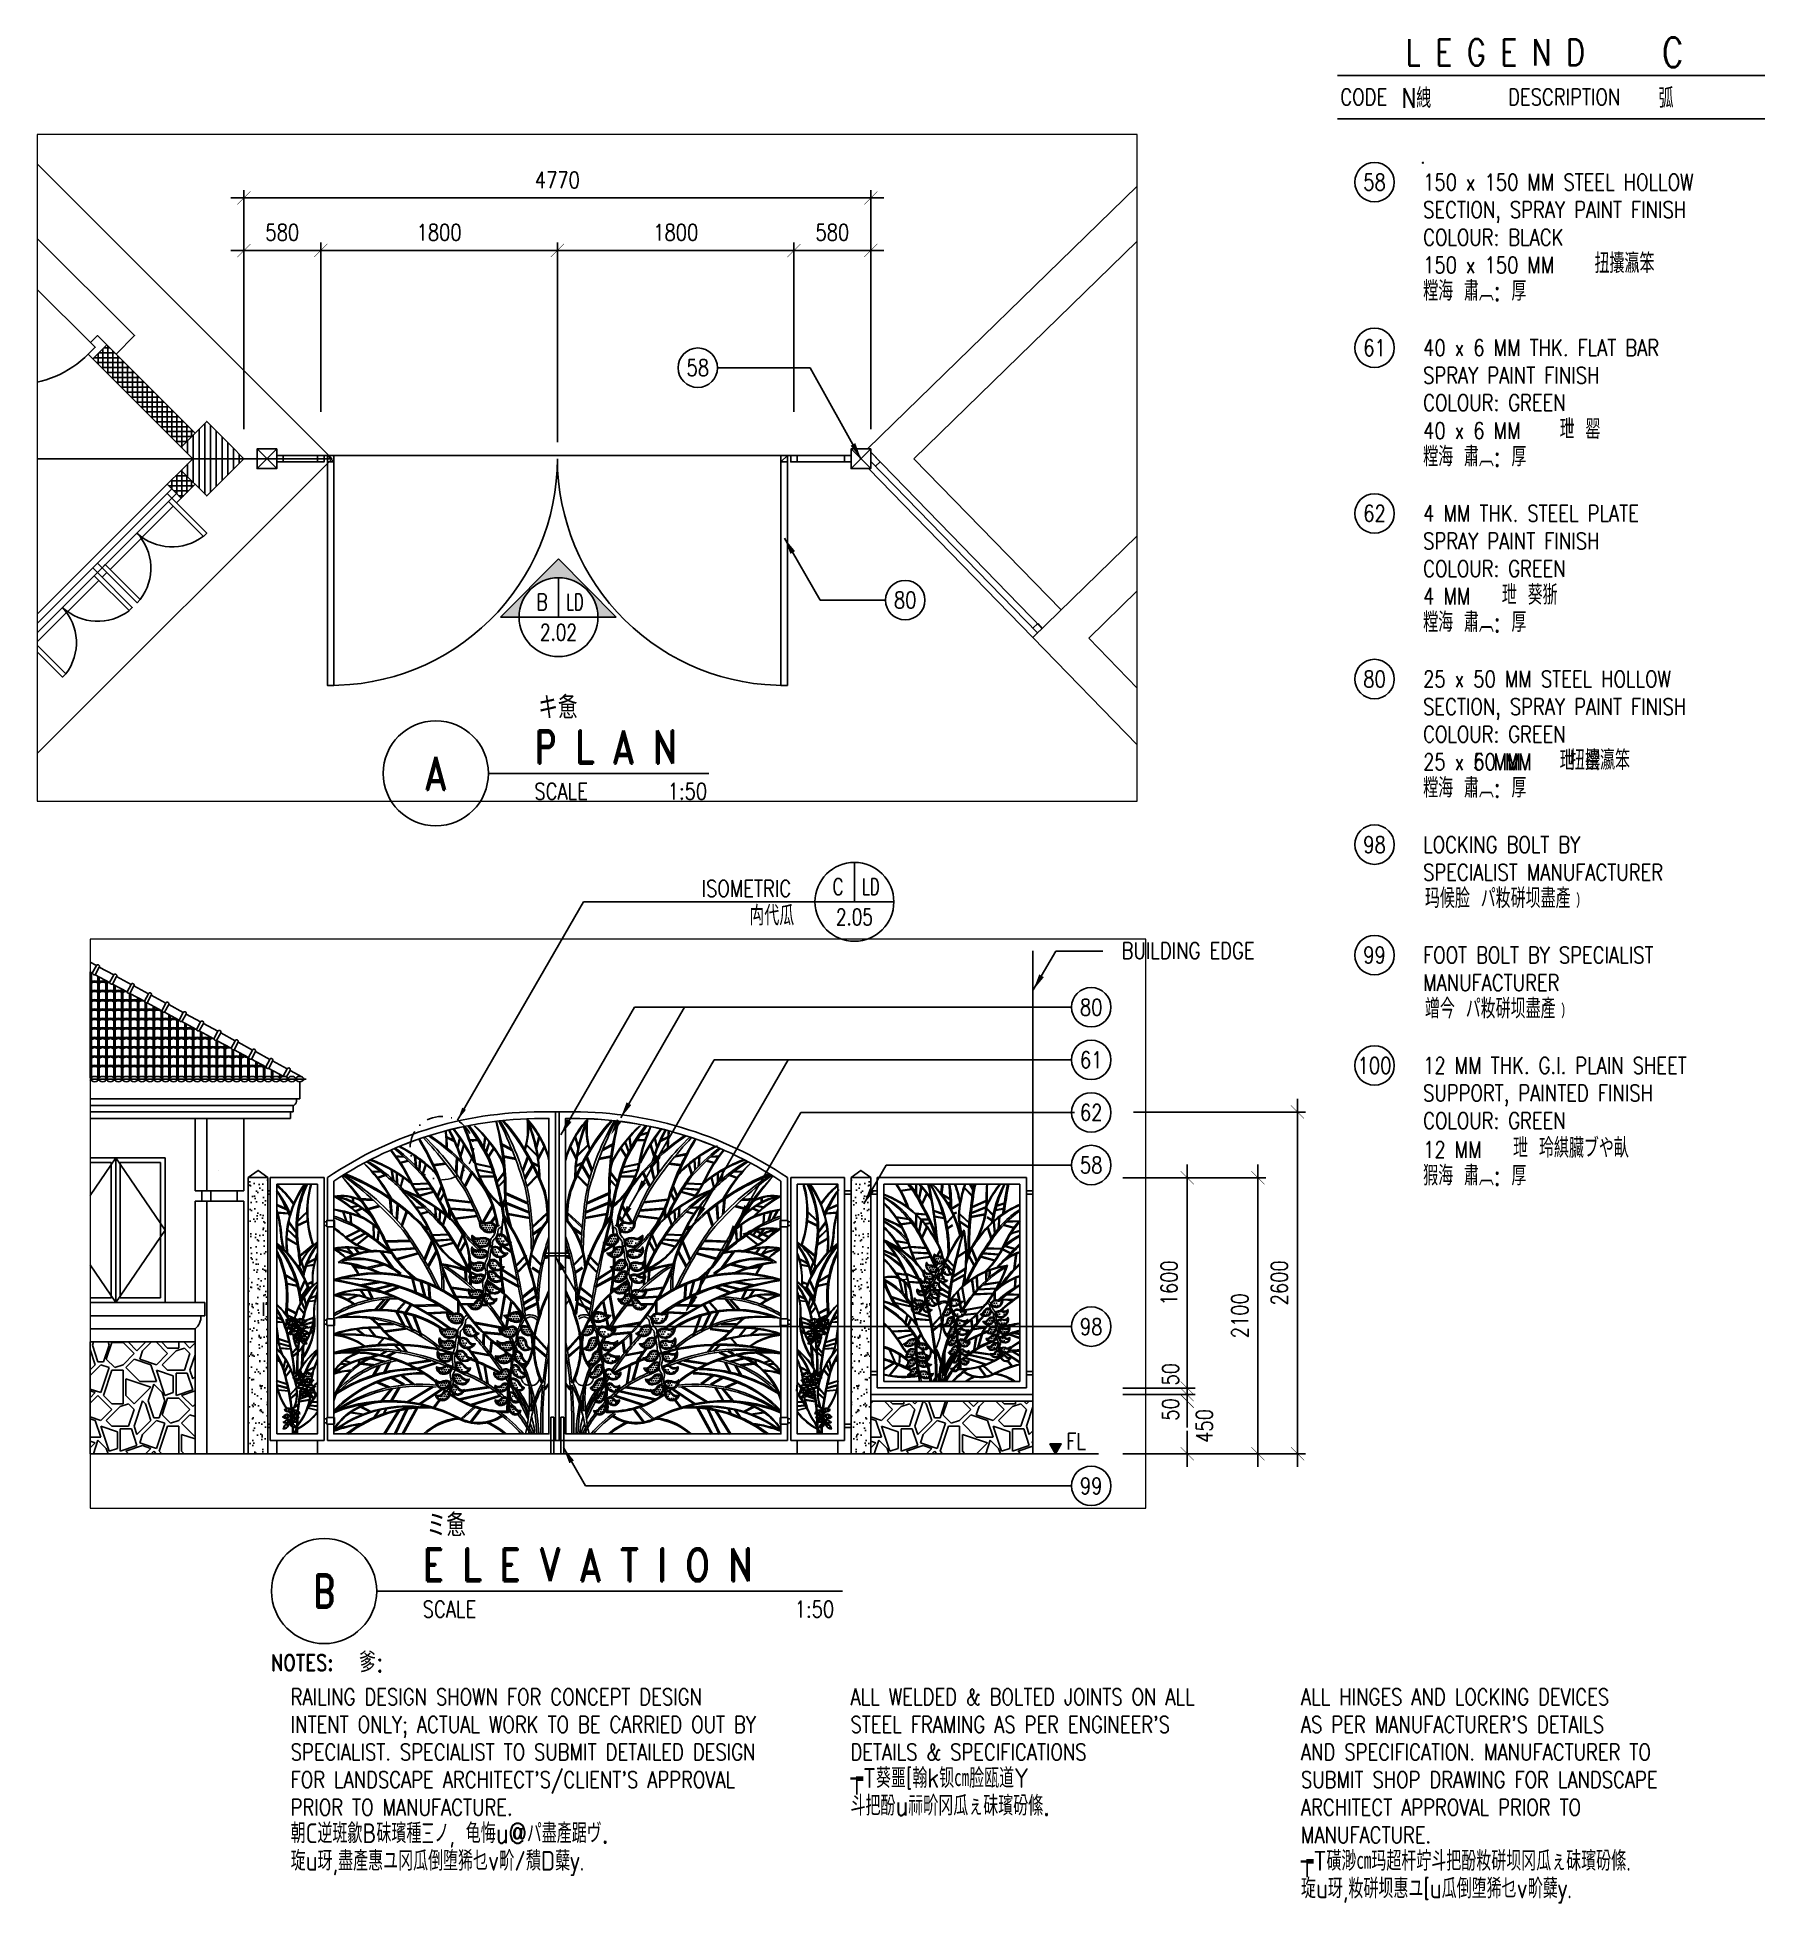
# Paper-space layout 'Layout1' of a CAD drawing. Extents: x 685 to 948, y 34 to 318.
# The model-space entities are those that its viewports show. They can reach past a viewport. Long polylines and large blocks are cut down to what shows.
import ezdxf
from ezdxf.enums import TextEntityAlignment as Align

# ---------------------------------------------------------------- set-up
doc = ezdxf.new("R2010")
doc.units = 0
doc.header["$LTSCALE"] = 5
doc.header["$MEASUREMENT"] = 0
for name, pattern in [('DASHDOT', [1, 0.5, -0.25, 0, -0.25]), ('DASHED', [0.75, 0.5, -0.25]), ('HIDDEN', [0.375, 0.25, -0.125])]:
    doc.linetypes.add(name, pattern=pattern)
doc.layers.get('0').update_dxf_attribs({"linetype": 'CONTINUOUS'})
doc.layers.get('DEFPOINTS').update_dxf_attribs({"linetype": 'CONTINUOUS'})
for name, color, linetype in [('0-BCA', 33, 'CONTINUOUS'), ('0-CALLOUT', 7, 'CONTINUOUS'), ('0-DIM', 8, 'CONTINUOUS'), ('0-HATCH', 8, 'CONTINUOUS'), ('0-T_BLOCK', 7, 'CONTINUOUS'), ('0-TBLOCK', 7, 'CONTINUOUS'), ('0-TEXT', 7, 'CONTINUOUS'), ('0-VP', 11, 'CONTINUOUS'), ('1', 1, 'CONTINUOUS'), ('2', 2, 'CONTINUOUS'), ('5', 5, 'CONTINUOUS'), ('GRILLES', 1, 'CONTINUOUS'), ('LEAF', 2, 'CONTINUOUS'), ('MET', 2, 'CONTINUOUS'), ('T_BLOCK', 7, 'CONTINUOUS')]:
    doc.layers.add(name, color=color, linetype=linetype)
doc.styles.add('CH30', font='romans.shx', dxfattribs={"width": 0.8, "height": 3, "bigfont": 'stsl.shx'})
doc.styles.add('CH45', font='romans.shx', dxfattribs={"width": 0.8, "height": 4.5, "bigfont": 'stsl.shx'})
doc.styles.add('CHIN2', font='romans.shx', dxfattribs={"width": 0.9, "bigfont": 'stmm.shx'})
doc.styles.add('CHINE', font='romans.shx', dxfattribs={"width": 0.8, "bigfont": 'stsl.shx'})
doc.styles.add('RD25', font='romand.shx', dxfattribs={"width": 0.8, "height": 2.5})
doc.styles.add('RD50', font='ROMAND.shx', dxfattribs={"width": 0.8, "height": 5})
doc.styles.add('ROMANS', font='romans', dxfattribs={"width": 0.8})
doc.styles.add('RS', font='romans.shx', dxfattribs={"width": 0.8, "bigfont": 'stsl.shx'})
doc.styles.add('RS25', font='romans.shx', dxfattribs={"width": 0.8, "height": 2.5})
doc.styles.add('RS40', font='romans.shx', dxfattribs={"width": 0.8, "height": 4})
doc.dimstyles.new('ARR', dxfattribs={"dimscale": 0, "dimtxt": 2.5, "dimasz": 2.5, "dimexe": 1.25, "dimexo": 1, "dimgap": 2.5, "dimtad": 0, "dimdec": 4, "dimtxsty": 'RS25', "dimblk2": 'NONE', "dimsah": 1, "dimcen": 0, "dimclrd": 8, "dimclre": 8, "dimclrt": 7, "dimazin": 3, "dimtfac": 1, "dimtdec": 4, "dimtmove": 0, "dimatfit": 3, "dimtolj": 1, "dimtzin": 0})
doc.dimstyles.new('NON', dxfattribs={"dimscale": 0, "dimtxt": 2.5, "dimasz": 2, "dimexe": 1.25, "dimexo": 1, "dimgap": 2.5, "dimtad": 0, "dimdec": 4, "dimtxsty": 'RS25', "dimblk1": 'NONE', "dimblk2": 'NONE', "dimsah": 1, "dimcen": 0, "dimclrd": 8, "dimclre": 8, "dimclrt": 7, "dimazin": 3, "dimtfac": 1, "dimtdec": 4, "dimtmove": 0, "dimatfit": 3, "dimtolj": 1, "dimtzin": 0})
doc.dimstyles.new('TCK', dxfattribs={"dimtxt": 2.5, "dimasz": 2, "dimexe": 1.2, "dimexo": 2.5, "dimgap": 1.5, "dimtad": 1, "dimdec": 0, "dimlfac": -40, "dimrnd": 10, "dimtxsty": 'ROMANS', "dimblk1": 'TCK', "dimblk2": 'TCK', "dimsah": 1, "dimcen": 1.25, "dimdle": 1.25, "dimclrd": 8, "dimclre": 8, "dimclrt": 7, "dimazin": 3, "dimtfac": 1, "dimtdec": 0, "dimtix": 1, "dimtmove": 0, "dimatfit": 3, "dimtolj": 1})
pattern_1 = [(45, (84.85, 84.85), (6e-14, 848.528), [180, -420]), (45, (297, 381.84), (6e-14, 848.528), [150, -450]), (45, (254.56, 381.84), (6e-14, 848.528), [120, -480]), (45, (21.2, 360.6), (6e-14, 848.528), [90, -90, 120, -300]), (45, (3e-14, 381.84), (6e-14, 848.528), [120, -30, 150, -300]), (45, (-275.8, 275.8), (6e-14, 848.528), [150, -450]), (45, (106.07, 700.04), (6e-14, 848.528), [150, -450]), (135, (-84.85, 84.85), (-848.528, 1e-13), [90, -510]), (135, (-339.4, 466.7), (-848.528, 1e-13), [60, -540]), (135, (84.85, 84.85), (-848.528, 1e-13), [90, -510]), (135, (-254.56, 509.1), (-848.528, 1e-13), [30, -570]), (135, (-63.64, 360.6), (-848.528, 1e-13), [90, -510]), (135, (127.3, 254.56), (-848.528, 1e-13), [150, -450]), (135, (-127.3, 593.97), (-848.528, 1e-13), [90, -510]), (135, (84.85, 466.7), (-848.528, 1e-13), [120, -480]), (135, (106.07, 487.9), (-848.528, 1e-13), [120, -480]), (135, (339.4, 339.4), (-848.528, 1e-13), [60, -540]), (135, (339.4, 466.7), (-848.528, 1e-13), [150, -450]), (90, (7e-15, 84.85), (-424.264, 424.264), [254.558, -593.97]), (90, (21.2, 148.5), (-424.264, 424.264), [127.279, -721.249]), (90, (-21.2, 572.76), (-424.264, 424.264), [169.706, -678.823]), (90, (-42.43, 593.97), (-424.264, 424.264), [127.279, -721.249]), (180, (-148.5, 403.05), (-424.264, -424.264), [42.427, -806.102]), (180, (7e-15, 84.85), (-424.264, -424.264), [84.853, -763.676]), (180, (3e-14, 339.4), (-424.264, -424.264), [84.853, -763.676]), (180, (6e-14, 551.54), (-424.264, -424.264), [84.853, -763.676]), (180, (42.43, 763.68), (-424.264, -424.264), [127.279, -721.249]), (180, (63.64, 742.46), (-424.264, -424.264), [84.853, -763.676]), (180, (6e-14, 763.68), (-424.264, -424.264), [84.853, -763.676]), (180, (254.56, 254.56), (-424.264, -424.264), [127.279, -721.249]), (71.56505, (127.28, 636.4), (424.264, 424.264), [67.08, -1274.561]), (71.56505, (127.28, 424.26), (424.264, 424.264), [67.08, -1274.561]), (71.56505, (-148.5, 403.05), (424.264, 424.264), [134.16, -1207.481]), (71.56505, (-233.35, 530.33), (424.264, 424.264), [134.16, -1207.481]), (71.56505, (-127.28, 424.26), (424.264, 424.264), [134.16, -1207.481]), (71.56505, (42.43, 763.68), (424.264, 424.264), [134.16, -1207.481]), (71.56505, (-148.5, 148.5), (424.264, 424.264), [201.246, -1140.395]), (71.56505, (-169.7, 169.7), (424.264, 424.264), [201.246, -1140.395]), (71.56505, (-339.4, 339.4), (424.264, 424.264), [201.246, -1140.395]), (108.43495, (-106.07, 530.33), (-424.264, 424.264), [67.08, -1274.561]), (108.43495, (106.07, 700.04), (-424.264, 424.264), [67.08, -805.001, 134.16, -335.4]), (108.43495, (106.07, 615.18), (-424.264, 424.264), [134.16, -1207.481]), (108.43495, (-190.92, 403.05), (-424.264, 424.264), [134.16, -1207.481]), (108.43495, (-212.13, 381.84), (-424.264, 424.264), [134.16, -1207.481]), (108.43495, (-106.07, 572.76), (-424.264, 424.264), [201.246, -1140.395]), (161.56505, (-106.07, 360.62), (-424.264, 424.264), [67.08, -1274.561]), (161.56505, (212.13, 593.97), (-424.264, 424.264), [67.08, -1274.561]), (161.56505, (254.56, 381.84), (-424.264, 424.264), [134.16, -1207.481]), (161.56505, (212.13, 381.84), (-424.264, 424.264), [134.16, -1207.481]), (161.56505, (-42.43, 721.25), (-424.264, 424.264), [134.16, -1207.481]), (161.56505, (-169.7, 169.7), (-424.264, 424.264), [134.16, -1207.481]), (161.56505, (212.13, 212.13), (-424.264, 424.264), [201.246, -1140.395]), (198.43495, (106.07, 615.18), (-424.264, -424.264), [134.16, -1207.481]), (198.43495, (148.5, 615.18), (-424.264, -424.264), [134.16, -1207.481]), (198.43495, (42.43, 84.85), (-424.264, -424.264), [67.08, -1274.561]), (198.43495, (3e-14, 381.84), (-424.264, -424.264), [67.08, -1274.561]), (198.43495, (-42.43, 593.97), (-424.264, -424.264), [67.08, -1274.561])]
pattern_2 = [(90, (12839.244, -10853.04), (-37.5, -1e-13), []), (180, (12839.244, -10853.04), (1e-13, -37.5), [])]

psp = doc.layouts.get("Layout1")

# ---------------------------------------------------------------- texts
at = {"style": 'CHINE', "width": 0.8}
for p in [(916.579, 256.752), (916.579, 206.352)]:
    psp.add_text('玴 罂 ', height=3, dxfattribs=at).set_placement(p)
at = {"color": 7, "linetype": 'BYBLOCK', "insert": (860.042, 178.928), "char_height": 2.5, "attachment_point": 5, "style": 'ROMANS'}
psp.add_mtext('BUILDING EDGE', dxfattribs=at)
at = {"layer": '0-CALLOUT', "style": 'CH30', "width": 0.8}
psp.add_text('禸代瓜', height=3, dxfattribs=at).set_placement((800.123, 182.762), align=Align.RIGHT)
at = {"layer": '0-TEXT', "width": 0.8}
for s, height, style, p in [('150 x 150 MM', 2.5, 'RS', (895.812, 281.999)), ('扭攮瀛笨', 3, 'CHINE', (921.892, 281.999)), ('糛海 肅︹: 厚', 3, 'CHINE', (895.812, 277.799)), ('40 x 6 MM', 2.5, 'ROMANS', (895.812, 256.799)), ('糛海 肅︹: 厚', 3, 'CHINE', (895.812, 252.599)), ('25 x 6 MM', 2.5, 'ROMANS', (895.812, 206.399)), ('糛海 肅︹: 厚', 3, 'CHINE', (895.812, 202.199))]:
    psp.add_text(s, height=height, dxfattribs=dict(at, style=style)).set_placement(p)

msp = doc.modelspace()

# ---------------------------------------------------------------- blocks, each defined once
blk = doc.blocks.new('AS-LGTC')
for p, q in [((-8, -6), (-73, -6)), ((-8, -12.6), (-73, -12.6))]:
    blk.add_line(p, q)
at = {"color": 11}
blk.add_circle((-60, -19.3), 0.0625, dxfattribs=at)
at = {"style": 'RS25', "width": 0.8}
for s, p in [('CODE', (-69, -9.3)), ('DESCRIPTION', (-38.5, -9.3))]:
    blk.add_text(s, height=2.5, dxfattribs=at).set_placement(p, align=Align.MIDDLE)
at = {"color": 4, "width": 0.8}
for tag, height, style, p in [('LEGEND', 4, 'RS40', (-49, -2.5)), ('LEGCHI', 4.5, 'CH45', (-22, -2.5))]:
    blk.add_attdef(tag, text='', height=height, dxfattribs=dict(at, style=style)).set_placement(p, align=Align.MIDDLE)
at = {"layer": '0-TEXT', "style": 'CH30', "width": 0.8}
for s, p in [('N絏', (-61, -9.3)), ('弧', (-23, -9.3))]:
    blk.add_text(s, height=3, dxfattribs=at).set_placement(p, align=Align.MIDDLE)
blk = doc.blocks.new('AS-TITL')
blk.add_circle((8, 0), 8)
at = {"style": 'RS25', "width": 0.8}
blk.add_text('SCALE', height=2.5, dxfattribs=at).set_placement((23, -4))
at = {"style": 'RD50', "width": 0.8}
blk.add_attdef('TITLE', text='', height=5, dxfattribs=at).set_placement((23, 4), align=Align.MIDDLE_LEFT)
at = {"style": 'RS25', "width": 0.8}
blk.add_attdef('SCALE', text='', height=2.5, dxfattribs=at).set_placement((92.32, -4), align=Align.RIGHT)
blk = doc.blocks.new('PLAN')
at = {"layer": '0-TBLOCK', "color": 7, "style": 'CHIN2', "width": 0.9}
blk.add_text('キ惫', height=3.5, dxfattribs=at).set_placement((0.59, 4.26))
blk = doc.blocks.new('ELEV')
at = {"layer": '0-TBLOCK', "color": 7, "style": 'CHIN2', "width": 0.9}
blk.add_text('ミ惫', height=3.5, dxfattribs=at).set_placement((0.59, 4.26))
blk = doc.blocks.new('AS-LEVL')
blk.add_hatch(color=1).paths.add_polyline_path([(0, 0), (0.87, 1.5), (-0.87, 1.5)])
at = {"color": 1}
blk.add_lwpolyline([(0, 0), (0.87, 1.5), (-0.87, 1.5)], close=True, dxfattribs=at)
at = {"style": 'RS25', "width": 0.8}
blk.add_attdef('LEVEL', text='', height=2.5, dxfattribs=at).set_placement((1.62, 1.9), align=Align.MIDDLE_LEFT)
blk = doc.blocks.new('AS-LGNO')
at = {"color": 1}
blk.add_circle((-7.4, 1.25), 3, dxfattribs=at)
at = {"style": 'RS25', "width": 0.8}
blk.add_attdef('NO', text='', height=2.5, dxfattribs=at).set_placement((-7.4, 1.25), align=Align.MIDDLE)
for tag, p in [('DESCRIPTION1', (0, 0)), ('DESCRIPTION2', (0, -4.2)), ('DESCRIPTION3', (0, -8.4)), ('DESCRIPTION4', (0, -12.6)), ('DESCRIPTION5', (0, -16.8)), ('DESCRIPTION6', (0, -21))]:
    blk.add_attdef(tag, p, '', height=2.5, dxfattribs=at)
blk = doc.blocks.new('CH062')
at = {"layer": '0-TEXT'}
blk.add_blockref('AS-LGNO', (0, 0), dxfattribs=at).add_auto_attribs({'NO': '62', 'DESCRIPTION1': '4 MM THK. STEEL PLATE', 'DESCRIPTION2': 'SPRAY PAINT FINISH', 'DESCRIPTION3': 'COLOUR: GREEN'})
at = {"style": 'CHINE', "width": 0.8}
blk.add_text('玴 葵狾 ', height=3, dxfattribs=at).set_placement((11.97, -12.65))
at = {"layer": '0-TEXT', "width": 0.8}
for s, height, style, p in [('4 MM', 2.5, 'ROMANS', (0, -12.6)), ('糛海 肅︹: 厚', 3, 'CHINE', (0, -16.8))]:
    blk.add_text(s, height=height, dxfattribs=dict(at, style=style)).set_placement(p)
blk = doc.blocks.new('TCK')
at = {"color": 0, "linetype": 'BYBLOCK'}
blk.add_line((-1, 0), (1, 0), dxfattribs=at)
at = {"color": 11, "linetype": 'BYBLOCK', "const_width": 0.0375}
blk.add_lwpolyline([(0.5, 0.5), (-0.5, -0.5)], dxfattribs=at)
blk = doc.blocks.new('*D49')
at = {"color": 8, "linetype": 'BYBLOCK'}
for p, q in [((716.38, 258.27), (716.38, 286.65)), ((718.38, 285.45), (726.08, 285.45)), ((728.08, 260.89), (728.08, 286.65))]:
    blk.add_line(p, q, dxfattribs=at)
at = {"layer": 'DEFPOINTS', "color": 0, "linetype": 'BYBLOCK'}
for p in [(728.08, 285.45), (716.38, 255.77), (728.08, 258.39)]:
    blk.add_point(p, dxfattribs=at)
at = {"color": 8, "linetype": 'BYBLOCK', "xscale": 2, "yscale": 2, "zscale": 2, "rotation": 180}
blk.add_blockref('TCK', (716.38, 285.45), dxfattribs=at)
at = {"color": 8, "linetype": 'BYBLOCK', "xscale": 2, "yscale": 2, "zscale": 2}
blk.add_blockref('TCK', (728.08, 285.45), dxfattribs=at)
at = {"color": 7, "linetype": 'BYBLOCK', "insert": (722.23, 288.2), "char_height": 2.5, "attachment_point": 5, "style": 'ROMANS'}
blk.add_mtext('\\A1;580', dxfattribs=at)
blk = doc.blocks.new('*D50')
at = {"color": 8, "linetype": 'BYBLOCK'}
for p, q in [((730.08, 285.45), (762.08, 285.45)), ((764.08, 256.27), (764.08, 286.65))]:
    blk.add_line(p, q, dxfattribs=at)
at = {"layer": 'DEFPOINTS', "color": 0, "linetype": 'BYBLOCK'}
for p in [(764.08, 285.45), (728.08, 258.39), (764.08, 253.77)]:
    blk.add_point(p, dxfattribs=at)
at = {"color": 8, "linetype": 'BYBLOCK', "xscale": 2, "yscale": 2, "zscale": 2, "rotation": 180}
blk.add_blockref('TCK', (728.08, 285.45), dxfattribs=at)
at = {"color": 8, "linetype": 'BYBLOCK', "xscale": 2, "yscale": 2, "zscale": 2}
blk.add_blockref('TCK', (764.08, 285.45), dxfattribs=at)
at = {"color": 7, "linetype": 'BYBLOCK', "insert": (746.08, 288.2), "char_height": 2.5, "attachment_point": 5, "style": 'ROMANS'}
blk.add_mtext('\\A1;1800', dxfattribs=at)
blk = doc.blocks.new('*D51')
at = {"color": 8, "linetype": 'BYBLOCK'}
for p, q in [((766.1, 285.45), (798.08, 285.45)), ((800.08, 260.89), (800.08, 286.65))]:
    blk.add_line(p, q, dxfattribs=at)
at = {"layer": 'DEFPOINTS', "color": 0, "linetype": 'BYBLOCK'}
for p in [(800.08, 285.45), (764.1, 271.58), (800.08, 258.39)]:
    blk.add_point(p, dxfattribs=at)
at = {"color": 8, "linetype": 'BYBLOCK', "xscale": 2, "yscale": 2, "zscale": 2, "rotation": 180}
blk.add_blockref('TCK', (764.1, 285.45), dxfattribs=at)
at = {"color": 8, "linetype": 'BYBLOCK', "xscale": 2, "yscale": 2, "zscale": 2}
blk.add_blockref('TCK', (800.08, 285.45), dxfattribs=at)
at = {"color": 7, "linetype": 'BYBLOCK', "insert": (782.09, 288.2), "char_height": 2.5, "attachment_point": 5, "style": 'ROMANS'}
blk.add_mtext('\\A1;1800', dxfattribs=at)
blk = doc.blocks.new('*D52')
at = {"color": 8, "linetype": 'BYBLOCK'}
for p, q in [((716.38, 284.48), (716.38, 294.64)), ((718.38, 293.44), (809.77, 293.44)), ((811.77, 277.81), (811.77, 294.64))]:
    blk.add_line(p, q, dxfattribs=at)
at = {"layer": 'DEFPOINTS', "color": 0, "linetype": 'BYBLOCK'}
for p in [(811.77, 293.44), (716.38, 281.98), (811.77, 275.31)]:
    blk.add_point(p, dxfattribs=at)
at = {"color": 8, "linetype": 'BYBLOCK', "xscale": 2, "yscale": 2, "zscale": 2, "rotation": 180}
blk.add_blockref('TCK', (716.38, 293.44), dxfattribs=at)
at = {"color": 8, "linetype": 'BYBLOCK', "xscale": 2, "yscale": 2, "zscale": 2}
blk.add_blockref('TCK', (811.77, 293.44), dxfattribs=at)
at = {"color": 7, "linetype": 'BYBLOCK', "insert": (764.08, 296.19), "char_height": 2.5, "attachment_point": 5, "style": 'ROMANS'}
blk.add_mtext('\\A1;4770', dxfattribs=at)
blk = doc.blocks.new('AS-NOTK')
at = {"color": 1}
blk.add_circle((0, 0), 3, dxfattribs=at)
blk = doc.blocks.new('_NONE')
at = {"color": 0, "linetype": 'BYBLOCK'}
blk.add_circle((0, 0), 0.25, dxfattribs=at)
blk = doc.blocks.new('*D56')
at = {"color": 8, "linetype": 'BYBLOCK'}
for p, q in [((800.08, 260.89), (800.08, 286.65)), ((809.77, 285.45), (802.08, 285.45)), ((811.77, 258.27), (811.77, 286.65))]:
    blk.add_line(p, q, dxfattribs=at)
at = {"layer": 'DEFPOINTS', "color": 0, "linetype": 'BYBLOCK'}
for p in [(800.08, 285.45), (800.08, 258.39), (811.77, 255.77)]:
    blk.add_point(p, dxfattribs=at)
at = {"color": 8, "linetype": 'BYBLOCK', "xscale": 2, "yscale": 2, "zscale": 2, "rotation": 180}
blk.add_blockref('TCK', (800.08, 285.45), dxfattribs=at)
at = {"color": 8, "linetype": 'BYBLOCK', "xscale": 2, "yscale": 2, "zscale": 2}
blk.add_blockref('TCK', (811.77, 285.45), dxfattribs=at)
at = {"color": 7, "linetype": 'BYBLOCK', "insert": (805.92, 288.2), "char_height": 2.5, "attachment_point": 5, "style": 'ROMANS'}
blk.add_mtext('\\A1;580', dxfattribs=at)
blk = doc.blocks.new('*D57')
at = {"color": 8, "linetype": 'BYBLOCK'}
for p, q in [((851.76, 154.37), (877.89, 154.37)), ((876.69, 152.37), (876.69, 104.37)), ((863.61, 102.37), (877.89, 102.37))]:
    blk.add_line(p, q, dxfattribs=at)
at = {"layer": 'DEFPOINTS', "color": 0, "linetype": 'BYBLOCK'}
for p in [(849.26, 154.37), (861.11, 102.37), (876.69, 102.37)]:
    blk.add_point(p, dxfattribs=at)
at = {"color": 8, "linetype": 'BYBLOCK', "xscale": 2, "yscale": 2, "zscale": 2}
for p, rotation in [((876.69, 154.37), 90), ((876.69, 102.37), 270)]:
    blk.add_blockref('TCK', p, dxfattribs=dict(at, rotation=rotation))
at = {"color": 7, "linetype": 'BYBLOCK', "insert": (873.94, 128.37), "char_height": 2.5, "attachment_point": 5, "rotation": 90, "style": 'ROMANS'}
blk.add_mtext('\\A1;2600', dxfattribs=at)
blk = doc.blocks.new('*D61')
at = {"color": 8, "linetype": 'BYBLOCK'}
for p, q in [((850.12, 144.37), (861.11, 144.37)), ((859.91, 114.37), (859.91, 142.37))]:
    blk.add_line(p, q, dxfattribs=at)
at = {"layer": 'DEFPOINTS', "color": 0, "linetype": 'BYBLOCK'}
for p in [(847.62, 144.37), (859.91, 144.37), (847.62, 112.37)]:
    blk.add_point(p, dxfattribs=at)
at = {"color": 8, "linetype": 'BYBLOCK', "xscale": 2, "yscale": 2, "zscale": 2}
for p, rotation in [((859.91, 144.37), 90), ((859.91, 112.37), 270)]:
    blk.add_blockref('TCK', p, dxfattribs=dict(at, rotation=rotation))
at = {"color": 7, "linetype": 'BYBLOCK', "insert": (857.16, 128.37), "char_height": 2.5, "attachment_point": 5, "rotation": 90, "style": 'ROMANS'}
blk.add_mtext('\\A1;1600', dxfattribs=at)
blk = doc.blocks.new('*D58')
at = {"color": 8, "linetype": 'BYBLOCK'}
for p, q in [((859.98, 144.37), (871.87, 144.37)), ((870.67, 104.37), (870.67, 142.37)), ((860.62, 102.37), (871.87, 102.37))]:
    blk.add_line(p, q, dxfattribs=at)
at = {"layer": 'DEFPOINTS', "color": 0, "linetype": 'BYBLOCK'}
for p in [(857.48, 144.37), (870.67, 144.37), (858.12, 102.37)]:
    blk.add_point(p, dxfattribs=at)
at = {"color": 8, "linetype": 'BYBLOCK', "xscale": 2, "yscale": 2, "zscale": 2}
for p, rotation in [((870.67, 144.37), 90), ((870.67, 102.37), 270)]:
    blk.add_blockref('TCK', p, dxfattribs=dict(at, rotation=rotation))
at = {"color": 7, "linetype": 'BYBLOCK', "insert": (867.92, 123.37), "char_height": 2.5, "attachment_point": 5, "rotation": 90, "style": 'ROMANS'}
blk.add_mtext('\\A1;2100', dxfattribs=at)
blk = doc.blocks.new('*D60')
at = {"color": 8, "linetype": 'BYBLOCK'}
for p, q in [((859.91, 114.37), (859.91, 116.37)), ((850.12, 112.37), (861.11, 112.37)), ((859.91, 111.37), (859.91, 112.37)), ((859.91, 111.37), (859.91, 112.37)), ((859.91, 109.37), (859.91, 107.37))]:
    blk.add_line(p, q, dxfattribs=at)
at = {"layer": 'DEFPOINTS', "color": 0, "linetype": 'BYBLOCK'}
for p in [(847.62, 112.37), (847.62, 111.37), (859.91, 112.37)]:
    blk.add_point(p, dxfattribs=at)
at = {"color": 8, "linetype": 'BYBLOCK', "xscale": 2, "yscale": 2, "zscale": 2}
for p, rotation in [((859.91, 112.37), 270), ((859.91, 111.37), 90)]:
    blk.add_blockref('TCK', p, dxfattribs=dict(at, rotation=rotation))
at = {"color": 7, "linetype": 'BYBLOCK', "insert": (857.38, 114.46), "char_height": 2.5, "attachment_point": 5, "rotation": 90, "style": 'ROMANS'}
blk.add_mtext('\\A1;50', dxfattribs=at)
blk = doc.blocks.new('*D59')
at = {"color": 8, "linetype": 'BYBLOCK'}
for p, q in [((850.12, 111.37), (861.11, 111.37)), ((859.91, 109.37), (859.91, 107.87)), ((859.91, 104.37), (859.91, 105.87)), ((850.12, 102.37), (861.11, 102.37))]:
    blk.add_line(p, q, dxfattribs=at)
at = {"layer": 'DEFPOINTS', "color": 0, "linetype": 'BYBLOCK'}
for p in [(847.62, 111.37), (859.91, 111.37), (847.62, 102.37)]:
    blk.add_point(p, dxfattribs=at)
at = {"color": 8, "linetype": 'BYBLOCK', "xscale": 2, "yscale": 2, "zscale": 2}
for p, rotation in [((859.91, 111.37), 90), ((859.91, 102.37), 270)]:
    blk.add_blockref('TCK', p, dxfattribs=dict(at, rotation=rotation))
at = {"color": 7, "linetype": 'BYBLOCK', "insert": (862.53, 106.6), "char_height": 2.5, "attachment_point": 5, "rotation": 90, "style": 'ROMANS'}
blk.add_mtext('\\A1;450', dxfattribs=at)
blk = doc.blocks.new('L-2')
at = {"color": 1}
blk.add_circle((-7.4, 1.25), 3, dxfattribs=at)
at = {"style": 'ROMANS', "width": 0.8}
blk.add_attdef('-', text='', height=2.5, dxfattribs=at).set_placement((-7.4, 1.25), align=Align.MIDDLE)
for tag, p in [('TEXT1', (0, 0)), ('TEXT2', (0, -4.2)), ('TEXT3', (0, -8.4))]:
    blk.add_attdef(tag, p, '', height=2.5, dxfattribs=at)
blk = doc.blocks.new('AS-DETR')
at = {"color": 2}
for p, q in [((-6, 0), (-6, 6)), ((-12, 0), (0, 0))]:
    blk.add_line(p, q, dxfattribs=at)
blk.add_circle((-6, 0), 6)
at = {"style": 'RS25', "width": 0.8}
for tag, p in [('DWG-NAME1', (-15.62, 0.77)), ('DWG-NAME2', (-15.62, -3.27))]:
    blk.add_attdef(tag, text='', height=2.5, dxfattribs=at).set_placement(p, align=Align.RIGHT)
at = {"style": 'RS25'}
for tag, width, p in [('Z', 0.75, (-8.5, 2.31)), ('TYP', 0.65, (-3.5, 2.31)), ('DWGNO', 0.75, (-6, -2.31))]:
    blk.add_attdef(tag, text='', height=2.5, dxfattribs=dict(at, width=width)).set_placement(p, align=Align.MIDDLE)
blk = doc.blocks.new('*D69')
at = {"color": 8, "linetype": 'BYBLOCK'}
for p, q in [((859.91, 113.37), (859.91, 115.37)), ((850.12, 111.37), (861.11, 111.37)), ((859.91, 110.37), (859.91, 111.37)), ((859.91, 110.37), (859.91, 111.37)), ((859.91, 108.37), (859.91, 106.37))]:
    blk.add_line(p, q, dxfattribs=at)
at = {"layer": 'DEFPOINTS', "color": 0, "linetype": 'BYBLOCK'}
for p in [(847.62, 111.37), (859.91, 111.37), (847.62, 110.37)]:
    blk.add_point(p, dxfattribs=at)
at = {"color": 8, "linetype": 'BYBLOCK', "xscale": 2, "yscale": 2, "zscale": 2}
for p, rotation in [((859.91, 111.37), 270), ((859.91, 110.37), 90)]:
    blk.add_blockref('TCK', p, dxfattribs=dict(at, rotation=rotation))
at = {"color": 7, "linetype": 'BYBLOCK', "insert": (857.38, 109.1), "char_height": 2.5, "attachment_point": 5, "rotation": 90, "style": 'ROMANS'}
blk.add_mtext('\\A1;50', dxfattribs=at)
blk = doc.blocks.new('A$C25526F1A')
at = {"layer": '0-TEXT'}
blk.add_blockref('AS-LGNO', (10.4, 16.8), dxfattribs=at).add_auto_attribs({'NO': '80', 'DESCRIPTION1': '25 x 50 MM STEEL HOLLOW ', 'DESCRIPTION2': 'SECTION, SPRAY PAINT FINISH', 'DESCRIPTION3': 'COLOUR: GREEN'})
at = {"layer": '0-TEXT', "width": 0.8}
for s, height, style, p in [('25 x 50 MM', 2.5, 'RS', (10.4, 4.2)), ('扭攮瀛笨', 3, 'CHINE', (32.76, 4.2)), ('糛海 肅︹: 厚', 3, 'CHINE', (10.4, 0))]:
    blk.add_text(s, height=height, dxfattribs=dict(at, style=style)).set_placement(p)
blk = doc.blocks.new('AS-NSLN')
at = {"color": 4, "style": 'RD25', "width": 0.8}
blk.add_attdef('NOTES:', (-13, 5.2), '', height=2.5, dxfattribs=at)
at = {"style": 'RS25', "width": 0.8}
for tag, p in [('NOTE1', (-10, 0)), ('NOTE2', (-10, -4.2)), ('NOTE3', (-10, -8.4)), ('NOTE4', (-10, -12.6)), ('NOTE5', (-10, -16.8)), ('NOTE6', (-10, -21))]:
    blk.add_attdef(tag, p, '', height=2.5, dxfattribs=at)
blk = doc.blocks.new('RAILING')
blk.add_blockref('AS-NSLN', (10, 0)).add_auto_attribs({'NOTES:': 'NOTES:', 'NOTE1': 'RAILING DESIGN SHOWN FOR CONCEPT DESIGN', 'NOTE2': 'INTENT ONLY; ACTUAL WORK TO BE CARRIED OUT BY', 'NOTE3': 'SPECIALIST. SPECIALIST TO SUBMIT DETAILED DESIGN ', 'NOTE4': "FOR LANDSCAPE ARCHITECT'S/CLIENT'S APPROVAL", 'NOTE5': 'PRIOR TO MANUFACTURE.'})
at = {"color": 4, "style": 'CHIN2', "width": 0.9}
blk.add_text('爹:', height=3, dxfattribs=at).set_placement((10.4, 5.01))
at = {"style": 'CH30', "width": 0.8}
for s, p in [('朝C逆斑歙B砞璸種Ξノ, 龟悔u@パ盡產踞ヴ.', (0, -21)), ('琁u玡,盡產惠ユ冈瓜倒堕狶乜v畍/穨D糵у.', (0, -25.2))]:
    blk.add_text(s, height=3, dxfattribs=at).set_placement(p)
blk = doc.blocks.new('A$C564E3661')
at = {"layer": '0-TEXT'}
blk.add_blockref('RAILING', (2.62, 26.2), dxfattribs=at)
blk = doc.blocks.new('A$C425454DE')
ref = blk.add_blockref('AS-NSLN', (166.34, 29.97))
ref.add_attrib('NOTE1', 'ALL HINGES AND LOCKING DEVICES', (156.34, 29.97), dxfattribs={"height": 2.5, "style": 'RS25', "width": 0.8})
ref.add_attrib('NOTE2', "AS PER MANUFACTURER'S DETAILS", (156.34, 25.77), dxfattribs={"height": 2.5, "style": 'RS25', "width": 0.8})
ref.add_attrib('NOTE3', 'AND SPECIFICATION. MANUFACTURER TO', (156.34, 21.57), dxfattribs={"height": 2.5, "style": 'RS25', "width": 0.8})
ref.add_attrib('NOTE4', 'SUBMIT SHOP DRAWING FOR LANDSCAPE ', (156.34, 17.37), dxfattribs={"height": 2.5, "style": 'RS25', "width": 0.8})
ref.add_attrib('NOTE5', 'ARCHITECT APPROVAL PRIOR TO ', (156.34, 13.17), dxfattribs={"height": 2.5, "style": 'RS25', "width": 0.8})
ref.add_attrib('NOTE6', 'MANUFACTURE.', (156.34, 8.97), dxfattribs={"height": 2.5, "style": 'RS25', "width": 0.8})
at = {"layer": '0-TEXT'}
ref = blk.add_blockref('AS-NSLN', (97.8, 29.97), dxfattribs=at)
ref.add_attrib('NOTE1', 'ALL WELDED & BOLTED JOINTS ON ALL', (87.8, 29.97), dxfattribs={"layer": '0', "height": 2.5, "style": 'RS25', "width": 0.8})
ref.add_attrib('NOTE2', "STEEL FRAMING AS PER ENGINEER'S", (87.8, 25.77), dxfattribs={"layer": '0', "height": 2.5, "style": 'RS25', "width": 0.8})
ref.add_attrib('NOTE3', 'DETAILS & SPECIFICATIONS', (87.8, 21.57), dxfattribs={"layer": '0', "height": 2.5, "style": 'RS25', "width": 0.8})
at = {"layer": '1', "color": 4}
blk.add_blockref('A$C564E3661', (0, 3.77), dxfattribs=at)
at = {"layer": '0-TEXT', "style": 'CH30', "width": 0.8}
for s, p in [('┮Τ葵噩[翰k钡㎝脸瓯道Y', (87.8, 17.37)), ('斗把酚u祘畍冈瓜ぇ砞璸砏絛.', (87.8, 13.17)), ('┮Τ磺渺㎝玛超杆竚斗把酚籹硑坝冈瓜ぇ砞璸砏絛.', (156.34, 4.77)), ('琁u玡,籹硑坝惠ユ[u瓜倒堕狶乜v畍糵у.', (156.34, 0.57))]:
    blk.add_text(s, height=3, dxfattribs=at).set_placement(p)
blk = doc.blocks.new('CH098')
at = {"layer": '0-TEXT'}
blk.add_blockref('AS-LGNO', (0, 0), dxfattribs=at).add_auto_attribs({'NO': '98', 'DESCRIPTION1': 'LOCKING BOLT BY ', 'DESCRIPTION2': 'SPECIALIST MANUFACTURER'})
at = {"layer": '0-TEXT', "style": 'CHINE', "width": 0.8}
blk.add_text('玛候脸 パ籹硑坝盡產﹚', height=3, dxfattribs=at).set_placement((0.27, -8.4))
blk = doc.blocks.new('CH099')
at = {"layer": '0-TEXT'}
blk.add_blockref('AS-LGNO', (0, 0), dxfattribs=at).add_auto_attribs({'NO': '99', 'DESCRIPTION1': 'FOOT BOLT BY SPECIALIST ', 'DESCRIPTION2': 'MANUFACTURER'})
at = {"layer": '0-TEXT', "style": 'CHINE', "width": 0.8}
blk.add_text('竲今 パ籹硑坝盡產﹚', height=3, dxfattribs=at).set_placement((0.27, -8.4))
blk = doc.blocks.new('CH0100')
blk.add_blockref('AS-LGNO', (0, 0)).add_auto_attribs({'NO': '100', 'DESCRIPTION1': '12 MM THK. G.I. PLAIN SHEET', 'DESCRIPTION2': 'SUPPORT, PAINTED FINISH', 'DESCRIPTION3': 'COLOUR: GREEN'})
at = {"width": 0.8}
for s, height, style, p in [('12 MM', 2.5, 'RS25', (0, -12.8)), ('玴 玲綨臟ブや畒', 3, 'CH30', (13.69, -12.8)), ('猳海 肅︹: 厚', 3, 'CHINE', (0, -17))]:
    blk.add_text(s, height=height, dxfattribs=dict(at, style=style)).set_placement(p)
blk = doc.blocks.new('AS-SARR')
blk.add_hatch(color=256).paths.add_polyline_path([(-8.8, 0), (-6, 0, -1), (6, 0), (8.8, 0), (0, 8.87)])
for p, q in [((0, 8.87), (-8.8, 0)), ((0, 8.87), (8.8, 0)), ((-6, 0), (-8.8, 0)), ((6, 0), (8.8, 0))]:
    blk.add_line(p, q)
blk.add_arc((0, 0), 6, 0, 180)
blk = doc.blocks.new('AS-DREF')
at = {"color": 2}
for p, q in [((0, 0), (0, 6)), ((-6, 0), (6, 0))]:
    blk.add_line(p, q, dxfattribs=at)
blk.add_circle((0, 0), 6)
at = {"style": 'RS25'}
for tag, width, p in [('Z', 0.75, (-2.5, 2.31)), ('TYP', 0.65, (2.5, 2.31))]:
    blk.add_attdef(tag, text='', height=2.5, dxfattribs=dict(at, width=width)).set_placement(p, align=Align.MIDDLE)

# ---------------------------------------------------------------- dimensions: what is measured, and where the dimension line sits
at = {"layer": '0-DIM'}
for base, p1, p2, override, picture, middle in [((811.77, 293.438), (716.382, 281.983), (811.77, 275.308), {"dimlfac": -50}, '*D52', (764.076, 296.188)), ((728.076, 285.452), (716.382, 255.766), (728.076, 258.393), {"dimlfac": -50}, '*D49', (722.229, 288.202)), ((764.076, 285.452), (728.076, 258.393), (764.076, 253.766), {"dimlfac": -50, "dimse1": 1}, '*D50', (746.076, 288.202)), ((800.076, 285.452), (764.095, 271.576), (800.076, 258.393), {"dimlfac": -50, "dimse1": 1}, '*D51', (782.086, 288.202)), ((800.076, 285.452), (811.77, 255.766), (800.076, 258.393), {"dimlfac": -50}, '*D56', (805.923, 288.202))]:
    dim = psp.add_linear_dim(base=base, p1=p1, p2=p2, dimstyle='TCK', override=override, dxfattribs=at)
    dim.commit()
    dim.dimension.update_dxf_attribs({"geometry": picture, "text_midpoint": middle})
for base, p1, p2, override, picture, middle in [((876.69, 102.372), (849.259, 154.372), (861.106, 102.372), {"dimlfac": -50}, '*D57', (873.94, 128.372)), ((859.906, 144.372), (847.622, 112.372), (847.622, 144.372), {"dimlfac": -50, "dimse1": 1}, '*D61', (857.156, 128.372)), ((870.669, 144.372), (858.121, 102.372), (857.479, 144.372), {"dimlfac": -50}, '*D58', (867.919, 123.372))]:
    dim = psp.add_linear_dim(base=base, p1=p1, p2=p2, angle=90, dimstyle='TCK', override=override, dxfattribs=at)
    dim.commit()
    dim.dimension.update_dxf_attribs({"geometry": picture, "text_midpoint": middle})
for base, p1, p2, override, picture, middle in [((859.906, 112.372), (847.622, 111.372), (847.622, 112.372), {"dimlfac": -50, "dimse1": 1}, '*D60', (857.379, 114.465)), ((859.906, 111.372), (847.622, 110.372), (847.622, 111.372), {"dimlfac": -50, "dimse1": 1}, '*D69', (857.379, 109.097)), ((859.906, 111.372), (847.622, 102.372), (847.622, 111.372), {"dimlfac": -50}, '*D59', (862.533, 106.601))]:
    dim = psp.add_linear_dim(base=base, p1=p1, p2=p2, angle=90, dimstyle='TCK', override=override, dxfattribs=at)
    dim.commit()
    dim.dimension.update_dxf_attribs({"geometry": picture, "text_midpoint": middle, "dimtype": 160})

# ---------------------------------------------------------------- hatches: boundary and pattern name
at = {"layer": '0-DIM'}
h = msp.add_hatch(dxfattribs=at)
h.set_pattern_fill('NET', color=256, scale=300, angle=90, style=0)
h.set_pattern_definition(pattern_2)
h.paths.add_polyline_path([(26181, 4207), (26075, 4101), (26747, 3429), (26853, 3535)])
h.paths.add_polyline_path([(25474, 4914), (25368, 4808), (25439, 4737), (25545, 4843)])
h.paths.add_polyline_path([(25085, 4914), (23706, 3535), (23812, 3429), (25191, 4808)])
at = {"layer": '0-HATCH'}
h = msp.add_hatch(dxfattribs=at)
h.set_pattern_fill('ANSI31', color=8, scale=350, angle=45, style=0)
h.set_pattern_definition([(90, (12839.244, -10853.04), (-43.75, -1e-13), [])])
h.paths.add_polyline_path([(26941, 3624), (26747, 3429), (26835, 3341), (26747, 3252), (26941, 3058), (27124, 3241), (27224, 3341), (27124, 3441)])
h = msp.add_hatch(dxfattribs=at)
h.set_pattern_fill('NET', color=8, scale=300, angle=90, style=0)
h.set_pattern_definition(pattern_2)
h.paths.add_polyline_path([(26853, 3146), (26747, 3252), (26641, 3146), (26747, 3040)])
h = msp.add_hatch(dxfattribs=at)
h.set_pattern_fill('AR-SAND', color=2, scale=50, style=0)
h.set_pattern_definition([(37.5, (32.59, 0), (-3.14967, 96.34119), [0, -76, 0, -85, 0, -81.25]), (7.5, (32.59, 0), (88.48884, 141.1073), [0, -41, 0, -68.5, 0, -26.25]), (327.5, (-28.91, 0), (155.7071, 0.28295), [0, -25, 0, -90, 0, -117.5]), (317.5, (-28.91, 0), (150.3063, 43.8838), [0, -12.5, 0, -59, 0, -67.5])])
h.paths.add_polyline_path([(27309, -4581), (27407, -4537), (27407, -2437), (27332, -2382), (27257, -2437), (27257, -4537), (27407, -4537)])
h = msp.add_hatch(dxfattribs=at)
h.set_pattern_fill('AR-SAND', color=2, scale=50, style=0)
h.set_pattern_definition([(142.5, (59217.37, 0), (3.14967, 96.34119), [0, -76, 0, -85, 0, -81.25]), (172.5, (59217.37, 0), (-88.48884, 141.1073), [0, -41, 0, -68.5, 0, -26.25]), (212.5, (59278.87, 0), (-155.7071, 0.28295), [0, -25, 0, -90, 0, -117.5]), (222.5, (59278.87, 0), (-150.3063, 43.8838), [0, -12.5, 0, -59, 0, -67.5])])
h.paths.add_polyline_path([(31941, -4581), (31843, -4537), (31843, -2437), (31918, -2382), (31993, -2437), (31993, -4537), (31843, -4537)])
h = msp.add_hatch(dxfattribs=at)
h.set_pattern_fill('GRAVEL', color=8, scale=600, angle=45, style=0)
h.set_pattern_definition(pattern_1)
h.paths.add_polyline_path([(26054, -3687), (26853, -3687), (26853, -4537), (26054, -4537)])
h = msp.add_hatch(dxfattribs=at)
h.set_pattern_fill('GRAVEL', color=256, scale=600, angle=45, style=0)
h.set_pattern_definition(pattern_1)
h.paths.add_polyline_path([(33227, -4137), (31993, -4137), (31993, -4537), (33227, -4537)])
at = {"layer": 'LEAF'}
h = msp.add_hatch(dxfattribs=at)
h.set_pattern_fill('DOTS', color=2, scale=270, style=0)
edge = h.paths.add_edge_path()
edge.add_arc((29022, -3409), 37.7, 83.7001, 153.388)
edge.add_arc((28945, -3355), 56.9, 266.8717, 319.6358, ccw=False)
edge.add_arc((28982, -3387), 47.2, 211.668, 318.2817)
edge.add_arc((28991, -3389), 39.1, 311.373, 387.1284)
edge = h.paths.add_edge_path()
edge.add_arc((29006, -3349), 52.1, 48.0683, 104.8849)
edge.add_arc((28965, -3259), 48.1, 237.5857, 304.4375, ccw=False)
edge.add_arc((28982, -3300), 43.2, 179.8018, 269.7318)
edge.add_arc((28985, -3280), 62.5, 267.0489, 331.6073)
edge = h.paths.add_edge_path()
edge.add_arc((29021, -3233), 53.1, 56.5835, 108.0211)
edge.add_arc((28963, -3146), 55, 251.5592, 318.58, ccw=False)
edge.add_arc((28988, -3191), 42.2, 190.452, 276.2747)
edge.add_arc((28993, -3173), 59.9, 269.4844, 344.4637)
edge = h.paths.add_edge_path()
edge.add_arc((29017, -3148), 61.2, 57.2514, 102.574)
edge.add_arc((28978, -3049), 46.5, 230.9332, 302.0744, ccw=False)
edge.add_arc((29005, -3085), 55.3, 180.4216, 262.2935)
edge.add_arc((29006, -3097), 43.7, 258.3418, 360.069)
edge = h.paths.add_edge_path()
edge.add_arc((29031, -3049), 59.2, 46.1948, 97.2645)
edge.add_arc((28998, -2947), 51.2, 227.0025, 300.3537, ccw=False)
edge.add_arc((29016, -2987), 53.5, 176.3773, 271.8563)
edge.add_arc((29029, -2998), 44.3, 256.0551, 348.4641)
edge = h.paths.add_edge_path()
edge.add_arc((29042, -2977), 76.7, 48.7144, 102.3946)
edge.add_arc((29001, -2846), 60.9, 236.102, 293.7525, ccw=False)
edge.add_arc((29038, -2887), 71.6, 187.9087, 272.5982)
edge.add_arc((29042, -2906), 52.7, 269.4343, 345.1795)
edge = h.paths.add_edge_path()
edge.add_arc((29094, -2829), 45.4, 16.1729, 106.9423)
edge.add_arc((29059, -2707), 82.2, 245.5737, 285.3805, ccw=False)
edge.add_arc((29091, -2782), 66.6, 179.4008, 270.0504)
edge.add_arc((29088, -2795), 54, 273.6782, 336.167)
edge = h.paths.add_edge_path()
edge.add_arc((29174, -2915), 40.7, 22.3985, 125.4934, ccw=False)
edge.add_arc((29280, -2866), 75.6, 206.1634, 241.2471)
edge.add_arc((29202, -2872), 73.5, 263.8003, 304.4303, ccw=False)
edge.add_arc((29199, -2895), 50.3, 164.9944, 264.0057, ccw=False)
edge = h.paths.add_edge_path()
edge.add_arc((29136, -3014), 44.3, 28.4274, 114.0132, ccw=False)
edge.add_arc((29220, -2968), 51.3, 208.9206, 263.2513)
edge.add_arc((29171, -2976), 59.8, 260.5605, 314.9246, ccw=False)
edge.add_arc((29167, -2985), 50.3, 166.0342, 264.2614, ccw=False)
edge = h.paths.add_edge_path()
edge.add_arc((29117, -3110), 42.5, 30.6227, 116.3725, ccw=False)
edge.add_arc((29201, -3076), 48.8, 195.0987, 253.4701)
edge.add_arc((29149, -3076), 60.4, 256.3811, 308.8468, ccw=False)
edge.add_arc((29140, -3089), 45.3, 157.7467, 263.1709, ccw=False)
edge = h.paths.add_edge_path()
edge.add_arc((29100, -3205), 49.4, 33.7623, 106.1355, ccw=False)
edge.add_arc((29186, -3152), 51.2, 210.4754, 266.8903)
edge.add_arc((29143, -3179), 46.3, 243.0927, 328.485, ccw=False)
edge.add_arc((29144, -3166), 57.7, 171.4619, 248.3566, ccw=False)
edge = h.paths.add_edge_path()
edge.add_arc((29092, -3286), 38.2, 34.5987, 125.8005, ccw=False)
edge.add_arc((29168, -3237), 52.8, 211.0153, 274.3476)
edge.add_arc((29134, -3268), 44.5, 252.9637, 330.8273, ccw=False)
edge.add_arc((29122, -3258), 53, 177.1879, 267.9611, ccw=False)
edge = h.paths.add_edge_path()
edge.add_arc((29056, -3371), 44.9, 26.0518, 81.365, ccw=False)
edge.add_arc((29132, -3328), 42.1, 212.4048, 273.7728)
edge.add_arc((29097, -3347), 44.4, 236.267, 328.6817, ccw=False)
edge.add_arc((29087, -3352), 35.4, 133.0615, 245.3902, ccw=False)
h = msp.add_hatch(dxfattribs=at)
h.set_pattern_fill('DOTS', color=2, scale=270, style=0)
edge = h.paths.add_edge_path()
edge.add_arc((30195, -3409), 37.7, 386.612, 456.2999, ccw=False)
edge.add_arc((30272, -3355), 56.9, 220.3642, 273.1283)
edge.add_arc((30235, -3387), 47.2, 221.7183, 328.332, ccw=False)
edge.add_arc((30226, -3389), 39.1, 152.8716, 228.627, ccw=False)
edge = h.paths.add_edge_path()
edge.add_arc((30212, -3349), 52.1, 435.1151, 491.9317, ccw=False)
edge.add_arc((30252, -3259), 48.1, 235.5625, 302.4143)
edge.add_arc((30235, -3300), 43.2, 270.2682, 360.1982, ccw=False)
edge.add_arc((30232, -3280), 62.5, 208.3927, 272.9511, ccw=False)
edge = h.paths.add_edge_path()
edge.add_arc((30196, -3233), 53.1, 431.9789, 483.4165, ccw=False)
edge.add_arc((30254, -3146), 55, 221.42, 288.4408)
edge.add_arc((30230, -3191), 42.2, 263.7253, 349.548, ccw=False)
edge.add_arc((30225, -3173), 59.9, 195.5363, 270.5156, ccw=False)
edge = h.paths.add_edge_path()
edge.add_arc((30201, -3148), 61.2, 437.426, 482.7486, ccw=False)
edge.add_arc((30239, -3049), 46.5, 237.9256, 309.0668)
edge.add_arc((30213, -3085), 55.3, 277.7065, 359.5784, ccw=False)
edge.add_arc((30211, -3097), 43.7, 179.931, 281.6582, ccw=False)
edge = h.paths.add_edge_path()
edge.add_arc((30186, -3049), 59.2, 442.7355, 493.8052, ccw=False)
edge.add_arc((30220, -2947), 51.2, 239.6463, 312.9975)
edge.add_arc((30201, -2987), 53.5, 268.1437, 363.6227, ccw=False)
edge.add_arc((30189, -2998), 44.3, 191.5359, 283.9449, ccw=False)
edge = h.paths.add_edge_path()
edge.add_arc((30175, -2977), 76.7, 437.6054, 491.2856, ccw=False)
edge.add_arc((30216, -2846), 60.9, 246.2475, 303.898)
edge.add_arc((30179, -2887), 71.6, 267.4018, 352.0913, ccw=False)
edge.add_arc((30175, -2906), 52.7, 194.8205, 270.5657, ccw=False)
edge = h.paths.add_edge_path()
edge.add_arc((30124, -2829), 45.4, 433.0577, 523.8271, ccw=False)
edge.add_arc((30159, -2707), 82.2, 254.6195, 294.4263)
edge.add_arc((30126, -2782), 66.6, 269.9496, 360.5992, ccw=False)
edge.add_arc((30129, -2795), 54, 203.833, 266.3218, ccw=False)
edge = h.paths.add_edge_path()
edge.add_arc((30043, -2915), 40.7, 414.5066, 517.6015)
edge.add_arc((29937, -2866), 75.6, 298.7529, 333.8366, ccw=False)
edge.add_arc((30015, -2872), 73.5, 235.5697, 276.1997)
edge.add_arc((30018, -2895), 50.3, 275.9943, 375.0056)
edge = h.paths.add_edge_path()
edge.add_arc((30082, -3014), 44.3, 425.9868, 511.5726)
edge.add_arc((29998, -2968), 51.3, 276.7487, 331.0794, ccw=False)
edge.add_arc((30046, -2976), 59.8, 225.0754, 279.4395)
edge.add_arc((30051, -2985), 50.3, 275.7386, 373.9658)
edge = h.paths.add_edge_path()
edge.add_arc((30101, -3110), 42.5, 423.6275, 509.3773)
edge.add_arc((30017, -3076), 48.8, 286.5299, 344.9013, ccw=False)
edge.add_arc((30069, -3076), 60.4, 231.1532, 283.6189)
edge.add_arc((30077, -3089), 45.3, 276.8291, 382.2533)
edge = h.paths.add_edge_path()
edge.add_arc((30117, -3205), 49.4, 433.8645, 506.2377)
edge.add_arc((30032, -3152), 51.2, 273.1097, 329.5246, ccw=False)
edge.add_arc((30074, -3179), 46.3, 211.515, 296.9073)
edge.add_arc((30074, -3166), 57.7, 291.6434, 368.5381)
edge = h.paths.add_edge_path()
edge.add_arc((30126, -3286), 38.2, 414.1995, 505.4013)
edge.add_arc((30049, -3237), 52.8, 265.6524, 328.9847, ccw=False)
edge.add_arc((30084, -3268), 44.5, 209.1727, 287.0363)
edge.add_arc((30095, -3258), 53, 272.0389, 362.8121)
edge = h.paths.add_edge_path()
edge.add_arc((30161, -3371), 44.9, 458.635, 513.9482)
edge.add_arc((30085, -3328), 42.1, 266.2272, 327.5952, ccw=False)
edge.add_arc((30121, -3347), 44.4, 211.3183, 303.733)
edge.add_arc((30130, -3352), 35.4, 294.6098, 406.9385)
h = msp.add_hatch(dxfattribs=at)
h.set_pattern_fill('DOTS', color=2, scale=270, style=0)
edge = h.paths.add_edge_path()
edge.add_arc((32407, -3275), 42.9, 42.4347, 87.7573)
edge.add_arc((32399, -3201), 32.6, 216.1166, 287.2577, ccw=False)
edge.add_arc((32410, -3230), 38.8, 165.605, 247.4768)
edge.add_arc((32409, -3238), 30.6, 243.5251, 345.2523)
edge = h.paths.add_edge_path()
edge.add_arc((32435, -3211), 41.5, 31.3781, 82.4478)
edge.add_arc((32431, -3135), 35.9, 212.1859, 285.5371, ccw=False)
edge.add_arc((32436, -3166), 37.5, 161.5606, 257.0397)
edge.add_arc((32442, -3176), 31.1, 241.2384, 333.6474)
edge = h.paths.add_edge_path()
edge.add_arc((32455, -3164), 53.8, 33.8978, 87.578)
edge.add_arc((32451, -3068), 42.7, 221.2854, 278.9359, ccw=False)
edge.add_arc((32469, -3102), 50.2, 173.0921, 257.7815)
edge.add_arc((32468, -3116), 36.9, 254.6177, 330.3629)
edge = h.paths.add_edge_path()
edge.add_arc((32517, -3073), 31.8, 1.3562, 92.1256)
edge.add_arc((32515, -2984), 57.6, 230.757, 270.5639, ccw=False)
edge.add_arc((32523, -3041), 46.7, 164.5842, 255.2337)
edge.add_arc((32519, -3049), 37.9, 258.8615, 321.3503)
edge = h.paths.add_edge_path()
edge.add_arc((32556, -3146), 28.6, 7.5818, 110.6768, ccw=False)
edge.add_arc((32636, -3132), 53, 191.3468, 226.4304)
edge.add_arc((32582, -3121), 51.5, 248.9836, 289.6136, ccw=False)
edge.add_arc((32576, -3137), 35.3, 150.1777, 249.189, ccw=False)
edge = h.paths.add_edge_path()
edge.add_arc((32512, -3206), 31, 13.6108, 99.1965, ccw=False)
edge.add_arc((32577, -3189), 36, 194.1039, 248.4346)
edge.add_arc((32543, -3187), 41.9, 245.7438, 300.1079, ccw=False)
edge.add_arc((32538, -3192), 35.3, 151.2176, 249.4447, ccw=False)
edge = h.paths.add_edge_path()
edge.add_arc((32482, -3268), 29.8, 15.8061, 101.5558, ccw=False)
edge.add_arc((32545, -3259), 34.2, 180.282, 238.6534)
edge.add_arc((32510, -3250), 42.4, 241.5645, 294.0302, ccw=False)
edge.add_arc((32501, -3258), 31.8, 142.9301, 248.3543, ccw=False)
edge = h.paths.add_edge_path()
edge.add_arc((32454, -3329), 34.7, 18.9456, 91.3188, ccw=False)
edge.add_arc((32521, -3308), 35.9, 195.6588, 252.0736)
edge.add_arc((32488, -3319), 32.4, 228.2761, 313.6683, ccw=False)
edge.add_arc((32490, -3310), 40.5, 156.6453, 233.54, ccw=False)
h = msp.add_hatch(dxfattribs=at)
h.set_pattern_fill('DOTS', color=2, scale=270, style=0)
edge = h.paths.add_edge_path()
edge.add_arc((32364, -3453), 26.4, 68.8835, 138.5713)
edge.add_arc((32321, -3403), 39.9, 252.055, 304.8191, ccw=False)
edge.add_arc((32341, -3431), 33.1, 196.8514, 303.465)
edge.add_arc((32347, -3434), 27.4, 296.5563, 372.3117)
edge = h.paths.add_edge_path()
edge.add_arc((32394, -3433), 31.5, 11.2351, 66.5484, ccw=False)
edge.add_arc((32453, -3418), 29.5, 197.5881, 258.9562)
edge.add_arc((32426, -3425), 31.1, 221.4504, 313.865, ccw=False)
edge.add_arc((32418, -3426), 24.8, 118.2448, 230.5735, ccw=False)
edge = h.paths.add_edge_path()
edge.add_arc((32433, -3382), 26.8, 19.782, 110.9838, ccw=False)
edge.add_arc((32494, -3363), 37, 196.1986, 259.531)
edge.add_arc((32465, -3378), 31.2, 238.147, 316.0107, ccw=False)
edge.add_arc((32459, -3369), 37.2, 162.3712, 253.1445, ccw=False)
edge = h.paths.add_edge_path()
edge.add_arc((32395, -3334), 37.3, 41.7668, 93.2044)
edge.add_arc((32372, -3265), 38.5, 236.7425, 303.7634, ccw=False)
edge.add_arc((32380, -3299), 29.6, 175.6353, 261.4581)
edge.add_arc((32387, -3288), 42, 254.6677, 329.647)
edge = h.paths.add_edge_path()
edge.add_arc((32364, -3409), 36.5, 33.2517, 90.0682)
edge.add_arc((32352, -3341), 33.7, 222.7691, 289.6208, ccw=False)
edge.add_arc((32357, -3372), 30.3, 164.9851, 254.9151)
edge.add_arc((32362, -3360), 43.2, 252.0503, 317.5348)
h = msp.add_hatch(dxfattribs=at)
h.set_pattern_fill('DOTS', color=2, scale=270, style=0)
edge = h.paths.add_edge_path()
edge.add_arc((32658, -3890), 24.5, 71.5768, 160.3033)
edge.add_arc((32608, -3860), 34.4, 275.7529, 320.8708, ccw=False)
edge.add_arc((32632, -3881), 24.2, 212.2523, 298.1657)
edge.add_arc((32623, -3865), 41.9, 298.0731, 358.5435)
edge = h.paths.add_edge_path()
edge.add_arc((32690, -3841), 19.8, 26.1456, 133.9812, ccw=False)
edge.add_arc((32728, -3811), 29, 225.6729, 278.075)
edge.add_arc((32709, -3830), 25.4, 261.6893, 337.9388, ccw=False)
edge.add_arc((32709, -3823), 32.3, 185.3549, 263.8417, ccw=False)
edge = h.paths.add_edge_path()
edge.add_arc((32686, -3765), 18.5, 34.7628, 132.7768, ccw=False)
edge.add_arc((32724, -3737), 29, 218.2828, 292.3511)
edge.add_arc((32713, -3762), 22.8, 245.8707, 355.6218, ccw=False)
edge.add_arc((32712, -3745), 38.6, 189.9909, 257.211, ccw=False)
edge = h.paths.add_edge_path()
edge.add_arc((32656, -3817), 23.6, 77.867, 156.4098)
edge.add_arc((32600, -3797), 36.3, 289.1803, 343.7899, ccw=False)
edge.add_arc((32630, -3819), 21.6, 214.3541, 330.787)
edge.add_arc((32610, -3796), 51.5, 318.5729, 362.2749)
edge = h.paths.add_edge_path()
edge.add_arc((32648, -3757), 36.5, 84.292, 151.3415)
edge.add_arc((32560, -3717), 60.2, 302.3873, 338.3712, ccw=False)
edge.add_arc((32610, -3755), 22.1, 216.6058, 298.1262)
edge.add_arc((32607, -3730), 46.2, 287.5358, 372.1232)
edge = h.paths.add_edge_path()
edge.add_arc((32683, -3689), 18.2, 31.6944, 158.7938, ccw=False)
edge.add_arc((32729, -3662), 35.1, 209.9539, 288.287)
edge.add_arc((32708, -3685), 33.6, 243.2441, 342.116, ccw=False)
edge.add_arc((32706, -3676), 40.4, 188.1268, 250.9374, ccw=False)
edge = h.paths.add_edge_path()
edge.add_arc((32639, -3671), 24.5, 80.198, 160.4093)
edge.add_arc((32569, -3649), 49.6, 284.6699, 343.5005, ccw=False)
edge.add_arc((32603, -3683), 26.3, 212.9125, 304.51)
edge.add_arc((32600, -3662), 45.7, 292.9115, 379.2699)
edge = h.paths.add_edge_path()
edge.add_arc((32676, -3616), 26.1, 50.9417, 146.4228, ccw=False)
edge.add_arc((32724, -3538), 65.8, 241.3063, 276.7007)
edge.add_arc((32691, -3588), 42.8, 254.3449, 339.8674, ccw=False)
edge.add_arc((32688, -3596), 34.8, 189.0064, 255.7128, ccw=False)
edge = h.paths.add_edge_path()
edge.add_arc((32627, -3601), 25.9, 81.1666, 174.8095)
edge.add_arc((32539, -3581), 64.5, 302.039, 343.5829, ccw=False)
edge.add_arc((32589, -3600), 38.7, 246.6656, 293.4272)
edge.add_arc((32584, -3591), 48.7, 293.6978, 378.0338)
edge = h.paths.add_edge_path()
edge.add_arc((32666, -3550), 25.2, 63.4248, 148.4833, ccw=False)
edge.add_arc((32701, -3486), 47.6, 240.683, 296.8199)
edge.add_arc((32678, -3516), 46, 262.8804, 344.6489, ccw=False)
edge.add_arc((32671, -3536), 26, 182.014, 273.4981, ccw=False)
edge = h.paths.add_edge_path()
edge.add_arc((32606, -3528), 26.3, 71.4014, 171.2686)
edge.add_arc((32540, -3523), 39.6, 299.7351, 359.1111, ccw=False)
edge.add_arc((32579, -3515), 46.8, 245.8155, 275.6657)
edge.add_arc((32568, -3516), 48.1, 289.1317, 375.8481)
edge = h.paths.add_edge_path()
edge.add_arc((32588, -3489), 48.3, 80.7215, 120.5242)
edge.add_arc((32626, -3510), 88.6, 134.7962, 158.931)
edge.add_arc((32560, -3444), 37.8, 242.9832, 296.3684)
edge.add_arc((32567, -3450), 30.3, 290.0811, 376.8318)
edge = h.paths.add_edge_path()
edge.add_arc((32651, -3470), 26.1, 43.1749, 157.2066, ccw=False)
edge.add_arc((32707, -3381), 79.9, 243.0519, 273.8288)
edge.add_arc((32663, -3438), 54, 261.6878, 335.0862, ccw=False)
edge.add_arc((32664, -3455), 37.1, 187.1713, 256.0957, ccw=False)
edge = h.paths.add_edge_path()
edge.add_arc((32631, -3395), 28.4, 53.8953, 190.5436, ccw=False)
edge.add_arc((32698, -3294), 92.7, 237.5778, 260.5634)
edge.add_arc((32616, -3314), 97.5, 276.0003, 313.2797, ccw=False)
edge.add_arc((32627, -3380), 31.6, 220.3688, 267.0518, ccw=False)
h = msp.add_hatch(dxfattribs=at)
h.set_pattern_fill('DOTS', color=2, scale=270, style=0)
edge = h.paths.add_edge_path()
edge.add_arc((32969, -3785), 31.5, 98.635, 153.9482)
edge.add_arc((32916, -3755), 29.5, 266.2272, 327.5952, ccw=False)
edge.add_arc((32941, -3768), 31.1, 211.3183, 303.733)
edge.add_arc((32948, -3772), 24.8, 294.6098, 406.9385)
edge = h.paths.add_edge_path()
edge.add_arc((32993, -3812), 26.4, 26.612, 96.2999, ccw=False)
edge.add_arc((33047, -3774), 39.9, 220.3642, 273.1283)
edge.add_arc((33021, -3797), 33.1, 221.7183, 328.332, ccw=False)
edge.add_arc((33015, -3798), 27.4, 152.8716, 228.627, ccw=False)
edge = h.paths.add_edge_path()
edge.add_arc((32944, -3726), 26.8, 54.1995, 145.4013)
edge.add_arc((32890, -3691), 37, 265.6524, 328.9847, ccw=False)
edge.add_arc((32915, -3713), 31.2, 209.1727, 287.0363)
edge.add_arc((32923, -3706), 37.2, 272.0389, 362.8121)
edge = h.paths.add_edge_path()
edge.add_arc((32938, -3669), 34.7, 73.8645, 146.2377)
edge.add_arc((32878, -3631), 35.9, 273.1097, 329.5246, ccw=False)
edge.add_arc((32908, -3650), 32.4, 211.515, 296.9073)
edge.add_arc((32908, -3642), 40.5, 291.6434, 368.5381)
edge = h.paths.add_edge_path()
edge.add_arc((32994, -3688), 37.3, 71.9789, 123.4165, ccw=False)
edge.add_arc((33034, -3628), 38.5, 221.42, 288.4408)
edge.add_arc((33017, -3659), 29.6, 263.7253, 349.548, ccw=False)
edge.add_arc((33014, -3646), 42, 195.5363, 270.5156, ccw=False)
edge = h.paths.add_edge_path()
edge.add_arc((32997, -3629), 42.9, 77.426, 122.7486, ccw=False)
edge.add_arc((33024, -3559), 32.6, 237.9256, 309.0668)
edge.add_arc((33005, -3584), 38.8, 277.7065, 359.5784, ccw=False)
edge.add_arc((33004, -3593), 30.6, 179.931, 281.6582, ccw=False)
edge = h.paths.add_edge_path()
edge.add_arc((32927, -3602), 29.8, 63.6275, 149.3773)
edge.add_arc((32868, -3578), 34.2, 286.5299, 344.9013, ccw=False)
edge.add_arc((32904, -3578), 42.4, 231.1532, 283.6189)
edge.add_arc((32910, -3588), 31.8, 276.8291, 382.2533)
edge = h.paths.add_edge_path()
edge.add_arc((32987, -3560), 41.5, 82.7355, 133.8052, ccw=False)
edge.add_arc((33010, -3487), 35.9, 239.6463, 312.9975)
edge.add_arc((32997, -3516), 37.5, -91.8563, 3.6227, ccw=False)
edge.add_arc((32988, -3523), 31.1, 191.5359, 283.9449, ccw=False)
edge = h.paths.add_edge_path()
edge.add_arc((32913, -3535), 31, 65.9868, 151.5726)
edge.add_arc((32854, -3502), 36, 276.7487, 331.0794, ccw=False)
edge.add_arc((32888, -3508), 41.9, 225.0754, 279.4395)
edge.add_arc((32892, -3515), 35.3, 275.7386, 373.9658)
edge = h.paths.add_edge_path()
edge.add_arc((32979, -3509), 53.8, 77.6054, 131.2856, ccw=False)
edge.add_arc((33007, -3417), 42.7, 246.2475, 303.898)
edge.add_arc((32982, -3446), 50.2, 267.4018, 352.0913, ccw=False)
edge.add_arc((32979, -3459), 36.9, 194.8205, 270.5657, ccw=False)
edge = h.paths.add_edge_path()
edge.add_arc((32886, -3466), 28.6, 54.5066, 157.6015)
edge.add_arc((32812, -3431), 53, 298.7529, 333.8366, ccw=False)
edge.add_arc((32867, -3435), 51.5, 235.5697, 276.1997)
edge.add_arc((32869, -3451), 35.3, 275.9943, 375.0056)
edge = h.paths.add_edge_path()
edge.add_arc((32943, -3405), 31.8, 73.0577, 163.8271, ccw=False)
edge.add_arc((32967, -3319), 57.6, 254.6195, 294.4263)
edge.add_arc((32944, -3372), 46.7, -90.0504, 0.5992, ccw=False)
edge.add_arc((32947, -3381), 37.9, 203.833, 266.3218, ccw=False)
edge = h.paths.add_edge_path()
edge.add_arc((33005, -3770), 36.5, 75.1151, 131.9317, ccw=False)
edge.add_arc((33033, -3706), 33.7, 235.5625, 302.4143)
edge.add_arc((33021, -3735), 30.3, -89.7318, 0.1982, ccw=False)
edge.add_arc((33019, -3722), 43.2, 207.6486, 273.133, ccw=False)
h = msp.add_hatch(dxfattribs=at)
h.set_pattern_fill('DOTS', color=2, scale=270, style=0)
h.paths.add_polyline_path([(27620, -3574, 0.427212), (27583, -3576, -0.181516), (27573, -3584, 0.33888)])
h.paths.add_polyline_path([(27633, -3610, 0.413064), (27583, -3625, -0.323086), (27593, -3627, 0.350598)])
h.paths.add_polyline_path([(27643, -3639, 0.305208), (27606, -3652, -0.084533), (27614, -3655, 0.471178)])
h.paths.add_polyline_path([(27652, -3669, 0.26028), (27615, -3686, -0.071469), (27626, -3687, 0.494266)])
h.paths.add_polyline_path([(27685, -3698, -0.117606), (27698, -3698, 0.444485), (27667, -3684, 0.33254)])
h.paths.add_polyline_path([(27696, -3663, -0.196843), (27706, -3661, 0.453979), (27666, -3649, 0.435938)])
h.paths.add_polyline_path([(27567, -3541, -0.198186), (27556, -3551, 0.400599), (27609, -3538, 0.451636)])
h.paths.add_polyline_path([(27694, -3528, -0.1622), (27677, -3520, 0.301965), (27630, -3524, 0.443405)])
h = msp.add_hatch(dxfattribs=at)
h.set_pattern_fill('DOTS', color=2, scale=270, style=0)
edge = h.paths.add_edge_path()
edge.add_arc((28758, -4040), 52.1, 48.4484, 104.8849)
edge.add_arc((28718, -3950), 48.1, 237.5857, 304.4375, ccw=False)
edge.add_arc((28735, -3991), 43.2, 179.8018, 269.7318)
edge.add_arc((28738, -3973), 61.6, 266.867, 332.3514)
edge = h.paths.add_edge_path()
edge.add_arc((28774, -3925), 53.1, 56.5835, 108.0211)
edge.add_arc((28716, -3838), 55, 251.5592, 318.58, ccw=False)
edge.add_arc((28740, -3882), 42.2, 190.452, 276.2747)
edge.add_arc((28746, -3864), 59.9, 269.4844, 344.4637)
edge = h.paths.add_edge_path()
edge.add_arc((28769, -3840), 61.2, 57.2514, 102.574)
edge.add_arc((28731, -3741), 46.5, 230.9332, 302.0744, ccw=False)
edge.add_arc((28757, -3776), 55.3, 180.4216, 262.2935)
edge.add_arc((28759, -3788), 43.7, 258.3418, 360.069)
edge = h.paths.add_edge_path()
edge.add_arc((28784, -3741), 59.2, 46.1948, 97.2645)
edge.add_arc((28751, -3638), 51.2, 227.0025, 300.3537, ccw=False)
edge.add_arc((28769, -3679), 53.5, 176.3773, 271.8563)
edge.add_arc((28781, -3690), 44.3, 256.0551, 348.4641)
edge = h.paths.add_edge_path()
edge.add_arc((28795, -3668), 76.7, 48.7144, 102.3946)
edge.add_arc((28754, -3538), 60.9, 236.102, 293.7525, ccw=False)
edge.add_arc((28791, -3579), 71.6, 187.9087, 272.5982)
edge.add_arc((28795, -3597), 52.7, 269.4343, 345.1795)
edge = h.paths.add_edge_path()
edge.add_arc((28847, -3521), 45.4, 16.1729, 106.9423)
edge.add_arc((28812, -3398), 82.2, 245.5737, 285.3805, ccw=False)
edge.add_arc((28844, -3474), 66.6, 179.4008, 270.0504)
edge.add_arc((28841, -3487), 54, 273.6782, 336.167)
edge = h.paths.add_edge_path()
edge.add_arc((28927, -3607), 40.7, 22.3985, 125.4934, ccw=False)
edge.add_arc((29033, -3558), 75.6, 206.1634, 241.2471)
edge.add_arc((28955, -3564), 73.5, 263.8003, 304.4303, ccw=False)
edge.add_arc((28952, -3587), 50.3, 164.9944, 264.0057, ccw=False)
edge = h.paths.add_edge_path()
edge.add_arc((28889, -3705), 44.3, 28.4274, 114.0132, ccw=False)
edge.add_arc((28973, -3659), 51.3, 208.9206, 263.2513)
edge.add_arc((28924, -3668), 59.8, 260.5605, 314.9246, ccw=False)
edge.add_arc((28919, -3677), 50.3, 166.0342, 264.2614, ccw=False)
edge = h.paths.add_edge_path()
edge.add_arc((28870, -3802), 42.5, 30.6227, 116.3725, ccw=False)
edge.add_arc((28953, -3767), 48.8, 195.0987, 253.4701)
edge.add_arc((28902, -3767), 60.4, 256.3811, 308.8468, ccw=False)
edge.add_arc((28893, -3781), 45.3, 157.7467, 263.1709, ccw=False)
edge = h.paths.add_edge_path()
edge.add_arc((28853, -3897), 49.4, 33.7623, 106.1355, ccw=False)
edge.add_arc((28939, -3843), 51.2, 210.4754, 266.8903)
edge.add_arc((28896, -3870), 46.3, 243.0927, 328.485, ccw=False)
edge.add_arc((28897, -3858), 57.7, 171.4619, 248.3566, ccw=False)
edge = h.paths.add_edge_path()
edge.add_arc((28845, -3978), 38.2, 34.5987, 125.8005, ccw=False)
edge.add_arc((28921, -3929), 52.8, 211.0153, 274.3476)
edge.add_arc((28886, -3960), 44.5, 252.9637, 330.8273, ccw=False)
edge.add_arc((28875, -3949), 53, 177.1879, 267.9611, ccw=False)
edge = h.paths.add_edge_path()
edge.add_arc((28809, -4062), 44.9, 26.0518, 81.365, ccw=False)
edge.add_arc((28885, -4020), 42.1, 212.4048, 273.7728)
edge.add_arc((28850, -4039), 44.4, 236.267, 328.6817, ccw=False)
edge.add_arc((28840, -4044), 35.4, 133.0615, 245.3902, ccw=False)
edge = h.paths.add_edge_path()
edge.add_arc((28773, -4099), 34.7, 87.1055, 154.7464)
edge.add_arc((28698, -4047), 56.9, 266.8717, 319.6358, ccw=False)
edge.add_arc((28735, -4079), 47.2, 211.668, 318.2817)
edge.add_arc((28744, -4081), 39.1, 311.373, 387.1284)
h = msp.add_hatch(dxfattribs=at)
h.set_pattern_fill('DOTS', color=2, scale=270, style=0)
edge = h.paths.add_edge_path()
edge.add_arc((29291, -3506), 40.5, 349.4564, 486.1047)
edge.add_arc((29196, -3362), 132, 279.4366, 302.4222, ccw=False)
edge.add_arc((29313, -3391), 139, 226.7203, 263.9997)
edge.add_arc((29296, -3484), 45, 272.9482, 319.6312)
edge = h.paths.add_edge_path()
edge.add_arc((29262, -3613), 37.2, 22.7934, 136.8251)
edge.add_arc((29183, -3486), 114, 266.1712, 296.9481, ccw=False)
edge.add_arc((29246, -3567), 77, 204.9138, 278.3122)
edge.add_arc((29244, -3592), 53, 283.9043, 352.8287)
edge = h.paths.add_edge_path()
edge.add_arc((29241, -3727), 36, 31.5167, 116.5752)
edge.add_arc((29191, -3636), 67.9, 243.1801, 299.317, ccw=False)
edge.add_arc((29224, -3679), 65.6, 195.3511, 277.1196)
edge.add_arc((29234, -3707), 37.1, 266.5019, 357.986)
edge = h.paths.add_edge_path()
edge.add_arc((29227, -3821), 37.2, 33.5772, 129.0583)
edge.add_arc((29159, -3710), 93.9, 263.2993, 298.6937, ccw=False)
edge.add_arc((29205, -3782), 61, 200.1326, 285.6551)
edge.add_arc((29209, -3793), 49.6, 284.2872, 350.9936)
edge = h.paths.add_edge_path()
edge.add_arc((29217, -3925), 26, 21.2062, 148.3056)
edge.add_arc((29151, -3887), 50, 251.713, 330.0461, ccw=False)
edge.add_arc((29181, -3919), 47.9, 197.884, 296.7559)
edge.add_arc((29184, -3908), 57.6, 289.0626, 351.8732)
edge = h.paths.add_edge_path()
edge.add_arc((29212, -4034), 26.3, 47.2232, 145.2372)
edge.add_arc((29158, -3993), 41.4, 247.6489, 321.7172, ccw=False)
edge.add_arc((29175, -4029), 32.5, 184.3782, 294.1293)
edge.add_arc((29176, -4005), 55.1, 282.789, 350.0091)
edge = h.paths.add_edge_path()
edge.add_arc((29206, -4142), 28.3, 46.0188, 153.8544)
edge.add_arc((29152, -4100), 41.3, 261.925, 314.3271, ccw=False)
edge.add_arc((29180, -4127), 36.2, 202.0612, 278.3107)
edge.add_arc((29180, -4117), 46, 276.1583, 354.6451)
edge = h.paths.add_edge_path()
edge.add_arc((29253, -4212), 34.9, 19.6967, 108.4232, ccw=False)
edge.add_arc((29324, -4169), 49.1, 219.1292, 264.2471)
edge.add_arc((29290, -4200), 34.5, 241.8343, 327.7477, ccw=False)
edge.add_arc((29302, -4177), 59.8, 181.4565, 241.9269, ccw=False)
edge = h.paths.add_edge_path()
edge.add_arc((29255, -4108), 33.7, 23.5902, 102.133, ccw=False)
edge.add_arc((29336, -4080), 51.7, 196.2101, 250.8197)
edge.add_arc((29293, -4112), 30.8, 209.213, 325.6459, ccw=False)
edge.add_arc((29321, -4078), 73.5, 177.7251, 221.4271, ccw=False)
edge = h.paths.add_edge_path()
edge.add_arc((29267, -4023), 52.1, 28.6585, 95.708, ccw=False)
edge.add_arc((29392, -3966), 85.9, 201.6288, 237.6127)
edge.add_arc((29321, -4020), 31.5, 241.8738, 323.3942, ccw=False)
edge.add_arc((29326, -3985), 65.9, 167.8768, 252.4642, ccw=False)
edge = h.paths.add_edge_path()
edge.add_arc((29279, -3900), 35, 19.5907, 99.802, ccw=False)
edge.add_arc((29380, -3869), 70.7, 196.4995, 255.3301)
edge.add_arc((29331, -3917), 37.5, 235.49, 327.0875, ccw=False)
edge.add_arc((29335, -3887), 65.2, 160.7301, 247.0885, ccw=False)
edge = h.paths.add_edge_path()
edge.add_arc((29297, -3800), 37, 5.1905, 98.8334, ccw=False)
edge.add_arc((29422, -3771), 92, 196.4171, 237.961)
edge.add_arc((29352, -3798), 55.2, 246.5728, 293.3344, ccw=False)
edge.add_arc((29358, -3785), 69.5, 161.9662, 246.3022, ccw=False)
edge = h.paths.add_edge_path()
edge.add_arc((29327, -3696), 37.5, 8.7314, 108.5986, ccw=False)
edge.add_arc((29421, -3690), 56.5, 180.8889, 240.2649)
edge.add_arc((29365, -3678), 66.8, 264.3343, 294.1845, ccw=False)
edge.add_arc((29381, -3679), 68.6, 164.1519, 250.8683, ccw=False)
edge = h.paths.add_edge_path()
edge.add_arc((29353, -3640), 68.9, 59.4758, 99.2785, ccw=False)
edge.add_arc((29299, -3670), 126, 21.069, 45.2038, ccw=False)
edge.add_arc((29392, -3577), 53.9, 243.6316, 297.0168, ccw=False)
edge.add_arc((29383, -3584), 43.3, 163.1682, 249.9189, ccw=False)
h = msp.add_hatch(dxfattribs=at)
h.set_pattern_fill('DOTS', color=2, scale=270, style=0)
edge = h.paths.add_edge_path()
edge.add_arc((29926, -3506), 40.5, 53.8953, 190.5436, ccw=False)
edge.add_arc((30021, -3362), 132, 237.5778, 260.5634)
edge.add_arc((29904, -3391), 139, 276.0003, 313.2797, ccw=False)
edge.add_arc((29921, -3484), 45, 220.3688, 267.0518, ccw=False)
edge = h.paths.add_edge_path()
edge.add_arc((29955, -3613), 37.2, 403.1749, 517.2066, ccw=False)
edge.add_arc((30034, -3486), 114, 243.0519, 273.8288)
edge.add_arc((29972, -3567), 77, 261.6878, 335.0862, ccw=False)
edge.add_arc((29973, -3592), 53, 187.1713, 256.0957, ccw=False)
edge = h.paths.add_edge_path()
edge.add_arc((29977, -3727), 36, 423.4248, 508.4833, ccw=False)
edge.add_arc((30026, -3636), 67.9, 240.683, 296.8199)
edge.add_arc((29993, -3679), 65.6, 262.8804, 344.6489, ccw=False)
edge.add_arc((29983, -3707), 37.1, 182.014, 273.4981, ccw=False)
edge = h.paths.add_edge_path()
edge.add_arc((29990, -3821), 37.2, 410.9417, 506.4228, ccw=False)
edge.add_arc((30059, -3710), 93.9, 241.3063, 276.7007)
edge.add_arc((30012, -3782), 61, 254.3449, 339.8674, ccw=False)
edge.add_arc((30008, -3793), 49.6, 189.0064, 255.7128, ccw=False)
edge = h.paths.add_edge_path()
edge.add_arc((30001, -3925), 26, 391.6944, 518.7938, ccw=False)
edge.add_arc((30066, -3887), 50, 209.9539, 288.287)
edge.add_arc((30036, -3919), 47.9, 243.2441, 342.116, ccw=False)
edge.add_arc((30034, -3908), 57.6, 188.1268, 250.9374, ccw=False)
edge = h.paths.add_edge_path()
edge.add_arc((30005, -4034), 26.3, 394.7628, 492.7768, ccw=False)
edge.add_arc((30059, -3993), 41.4, 218.2828, 292.3511)
edge.add_arc((30043, -4029), 32.5, 245.8707, 355.6218, ccw=False)
edge.add_arc((30041, -4005), 55.1, 189.9909, 257.211, ccw=False)
edge = h.paths.add_edge_path()
edge.add_arc((30011, -4142), 28.3, 386.1456, 493.9812, ccw=False)
edge.add_arc((30065, -4100), 41.3, 225.6729, 278.075)
edge.add_arc((30037, -4127), 36.2, 261.6893, 337.9388, ccw=False)
edge.add_arc((30037, -4117), 46, 185.3549, 263.8417, ccw=False)
edge = h.paths.add_edge_path()
edge.add_arc((29964, -4212), 34.9, 431.5768, 520.3033)
edge.add_arc((29893, -4169), 49.1, 275.7529, 320.8708, ccw=False)
edge.add_arc((29927, -4200), 34.5, 212.2523, 298.1657)
edge.add_arc((29915, -4177), 59.8, 298.0731, 358.5435)
edge = h.paths.add_edge_path()
edge.add_arc((29962, -4108), 33.7, 437.867, 516.4098)
edge.add_arc((29882, -4080), 51.7, 289.1803, 343.7899, ccw=False)
edge.add_arc((29924, -4112), 30.8, 214.3541, 330.787)
edge.add_arc((29896, -4078), 73.5, 318.5729, 362.2749)
edge = h.paths.add_edge_path()
edge.add_arc((29951, -4023), 52.1, 444.292, 511.3415)
edge.add_arc((29825, -3966), 85.9, 302.3873, 338.3712, ccw=False)
edge.add_arc((29896, -4020), 31.5, 216.6058, 298.1262)
edge.add_arc((29891, -3985), 65.9, 287.5358, 372.1232)
edge = h.paths.add_edge_path()
edge.add_arc((29938, -3900), 35, 440.198, 520.4093)
edge.add_arc((29837, -3869), 70.7, 284.6699, 343.5005, ccw=False)
edge.add_arc((29887, -3917), 37.5, 212.9125, 304.51)
edge.add_arc((29883, -3887), 65.2, 292.9115, 379.2699)
edge = h.paths.add_edge_path()
edge.add_arc((29920, -3800), 37, 441.1666, 534.8095)
edge.add_arc((29795, -3771), 92, 302.039, 343.5829, ccw=False)
edge.add_arc((29866, -3798), 55.2, 246.6656, 293.4272)
edge.add_arc((29860, -3785), 69.5, 293.6978, 378.0338)
edge = h.paths.add_edge_path()
edge.add_arc((29890, -3696), 37.5, 431.4014, 531.2686)
edge.add_arc((29797, -3690), 56.5, 299.7351, 359.1111, ccw=False)
edge.add_arc((29852, -3678), 66.8, 245.8155, 275.6657)
edge.add_arc((29836, -3679), 68.6, 289.1317, 375.8481)
edge = h.paths.add_edge_path()
edge.add_arc((29865, -3640), 68.9, 440.7215, 480.5242)
edge.add_arc((29919, -3670), 126, 494.7962, 518.931)
edge.add_arc((29825, -3577), 53.9, 242.9832, 296.3684)
edge.add_arc((29834, -3584), 43.3, 290.0811, 376.8318)
h = msp.add_hatch(dxfattribs=at)
h.set_pattern_fill('DOTS', color=2, scale=270, style=0)
edge = h.paths.add_edge_path()
edge.add_arc((30459, -4040), 52.1, 435.1151, 491.5516, ccw=False)
edge.add_arc((30499, -3950), 48.1, 235.5625, 302.4143)
edge.add_arc((30482, -3991), 43.2, 270.2682, 360.1982, ccw=False)
edge.add_arc((30479, -3973), 61.6, 207.6486, 273.133, ccw=False)
edge = h.paths.add_edge_path()
edge.add_arc((30443, -3925), 53.1, 431.9789, 483.4165, ccw=False)
edge.add_arc((30501, -3838), 55, 221.42, 288.4408)
edge.add_arc((30477, -3882), 42.2, 263.7253, 349.548, ccw=False)
edge.add_arc((30472, -3864), 59.9, 195.5363, 270.5156, ccw=False)
edge = h.paths.add_edge_path()
edge.add_arc((30448, -3840), 61.2, 437.426, 482.7486, ccw=False)
edge.add_arc((30486, -3741), 46.5, 237.9256, 309.0668)
edge.add_arc((30460, -3776), 55.3, 277.7065, 359.5784, ccw=False)
edge.add_arc((30459, -3788), 43.7, 179.931, 281.6582, ccw=False)
edge = h.paths.add_edge_path()
edge.add_arc((30433, -3741), 59.2, 442.7355, 493.8052, ccw=False)
edge.add_arc((30467, -3638), 51.2, 239.6463, 312.9975)
edge.add_arc((30448, -3679), 53.5, 268.1437, 363.6227, ccw=False)
edge.add_arc((30436, -3690), 44.3, 191.5359, 283.9449, ccw=False)
edge = h.paths.add_edge_path()
edge.add_arc((30422, -3668), 76.7, 437.6054, 491.2856, ccw=False)
edge.add_arc((30463, -3538), 60.9, 246.2475, 303.898)
edge.add_arc((30426, -3579), 71.6, 267.4018, 352.0913, ccw=False)
edge.add_arc((30422, -3597), 52.7, 194.8205, 270.5657, ccw=False)
edge = h.paths.add_edge_path()
edge.add_arc((30371, -3521), 45.4, 433.0577, 523.8271, ccw=False)
edge.add_arc((30406, -3398), 82.2, 254.6195, 294.4263)
edge.add_arc((30373, -3474), 66.6, 269.9496, 360.5992, ccw=False)
edge.add_arc((30377, -3487), 54, 203.833, 266.3218, ccw=False)
edge = h.paths.add_edge_path()
edge.add_arc((30290, -3607), 40.7, 414.5066, 517.6015)
edge.add_arc((30185, -3558), 75.6, 298.7529, 333.8366, ccw=False)
edge.add_arc((30262, -3564), 73.5, 235.5697, 276.1997)
edge.add_arc((30265, -3587), 50.3, 275.9943, 375.0056)
edge = h.paths.add_edge_path()
edge.add_arc((30329, -3705), 44.3, 425.9868, 511.5726)
edge.add_arc((30245, -3659), 51.3, 276.7487, 331.0794, ccw=False)
edge.add_arc((30293, -3668), 59.8, 225.0754, 279.4395)
edge.add_arc((30298, -3677), 50.3, 275.7386, 373.9658)
edge = h.paths.add_edge_path()
edge.add_arc((30348, -3802), 42.5, 423.6275, 509.3773)
edge.add_arc((30264, -3767), 48.8, 286.5299, 344.9013, ccw=False)
edge.add_arc((30316, -3767), 60.4, 231.1532, 283.6189)
edge.add_arc((30325, -3781), 45.3, 276.8291, 382.2533)
edge = h.paths.add_edge_path()
edge.add_arc((30364, -3897), 49.4, 433.8645, 506.2377)
edge.add_arc((30279, -3843), 51.2, 273.1097, 329.5246, ccw=False)
edge.add_arc((30321, -3870), 46.3, 211.515, 296.9073)
edge.add_arc((30321, -3858), 57.7, 291.6434, 368.5381)
edge = h.paths.add_edge_path()
edge.add_arc((30373, -3978), 38.2, 414.1995, 505.4013)
edge.add_arc((30296, -3929), 52.8, 265.6524, 328.9847, ccw=False)
edge.add_arc((30331, -3960), 44.5, 209.1727, 287.0363)
edge.add_arc((30342, -3949), 53, 272.0389, 362.8121)
edge = h.paths.add_edge_path()
edge.add_arc((30408, -4062), 44.9, 458.635, 513.9482)
edge.add_arc((30333, -4020), 42.1, 266.2272, 327.5952, ccw=False)
edge.add_arc((30368, -4039), 44.4, 211.3183, 303.733)
edge.add_arc((30378, -4044), 35.4, 294.6098, 406.9385)
edge = h.paths.add_edge_path()
edge.add_arc((30445, -4099), 34.7, 385.2536, 452.8945, ccw=False)
edge.add_arc((30520, -4047), 56.9, 220.3642, 273.1283)
edge.add_arc((30483, -4079), 47.2, 221.7183, 328.332, ccw=False)
edge.add_arc((30473, -4081), 39.1, 152.8716, 228.627, ccw=False)
h = msp.add_hatch(dxfattribs=at)
h.set_pattern_fill('DOTS', color=2, scale=270, style=0)
h.paths.add_polyline_path([(31597, -3574, -0.427212), (31635, -3576, 0.181516), (31644, -3584, -0.33888)])
h.paths.add_polyline_path([(31585, -3610, -0.413064), (31635, -3625, 0.323086), (31625, -3627, -0.350598)])
h.paths.add_polyline_path([(31574, -3639, -0.305208), (31612, -3652, 0.084533), (31603, -3655, -0.471178)])
h.paths.add_polyline_path([(31565, -3669, -0.26028), (31602, -3686, 0.071469), (31591, -3687, -0.494266)])
h.paths.add_polyline_path([(31550, -3684, -0.33254), (31532, -3698, 0.117606), (31519, -3698, -0.444485)])
h.paths.add_polyline_path([(31551, -3649, -0.435938), (31521, -3663, 0.196843), (31512, -3661, -0.453979)])
h.paths.add_polyline_path([(31608, -3538, -0.451636), (31650, -3541, 0.198186), (31661, -3551, -0.400599)])
h.paths.add_polyline_path([(31523, -3528, 0.1622), (31540, -3520, -0.301965), (31588, -3524, -0.443405)])
h = msp.add_hatch(dxfattribs=at)
h.set_pattern_fill('DOTS', color=2, scale=270, style=0)
h.paths.add_polyline_path([(27698, -3573, -0.263305), (27685, -3568, 0.322078), (27641, -3568, 0.495718)])
h.paths.add_polyline_path([(27657, -3608, 0.410464), (27713, -3619, -0.105325), (27706, -3616, 0.239944)])
h = msp.add_hatch(dxfattribs=at)
h.set_pattern_fill('DOTS', color=2, scale=270, style=0)
h.paths.add_polyline_path([(31519, -3573, 0.263305), (31532, -3568, -0.322078), (31576, -3568, -0.495718)])
h.paths.add_polyline_path([(31561, -3608, -0.410464), (31504, -3619, 0.105325), (31511, -3616, -0.239944)])
h = msp.add_hatch(dxfattribs=at)
h.set_pattern_fill('DOTS', color=2, scale=270, style=0)
h.paths.add_polyline_path([(32338, -3683, -0.015951), (32341, -3675, 0.314344), (32280, -3682, -0.131146), (32252, -3706, 0.223388), (32281, -3716, 0.213147)])
h.paths.add_polyline_path([(32374, -3733, 0.347577), (32425, -3734, 0.222597), (32390, -3702, 0.206856), (32345, -3711, 0.009459), (32344, -3716, -0.11711)])
h = msp.add_hatch(dxfattribs=at)
h.set_pattern_fill('DOTS', color=2, scale=270, style=0)
h.paths.add_polyline_path([(32332, -3759, 0.000117), (32332, -3759, -0.003517), (32332, -3752, 0.489687), (32275, -3767, -0.048306), (32264, -3800, 0.074583), (32292, -3796, 0.23813)])
h.paths.add_polyline_path([(32348, -3780, -0.004907), (32349, -3791, -0.000458), (32349, -3792, 0.101386), (32384, -3807, 0.129701), (32428, -3798, -0.109915), (32401, -3778, 0.323746)])
h.paths.add_polyline_path([(32339, -3829, 0.01156), (32338, -3825, 0.000146), (32338, -3825, 0.472912), (32281, -3848, -0.105823), (32267, -3874, 0.145286), (32304, -3868, 0.159444)])
h.paths.add_polyline_path([(32391, -3872, 0.164545), (32440, -3863, -0.142619), (32393, -3838, 0.348834), (32353, -3846, -0.012315), (32352, -3850, -0.014463), (32354, -3854, 0.111348)])
h.paths.add_polyline_path([(32348, -3903, -0.00325), (32345, -3891, 0.420078), (32304, -3910, -0.122003), (32286, -3936, 0.14191), (32316, -3933, 0.223667)])
h.paths.add_polyline_path([(32411, -3959, 0.31487), (32459, -3936, -0.271394), (32417, -3920, 0.367571), (32365, -3924, 0.021902), (32367, -3935, 0.248649)])
h = msp.add_hatch(dxfattribs=at)
h.set_pattern_fill('DOTS', color=2, scale=270, style=0)
h.paths.add_polyline_path([(27658, -3947, 0.451636), (27616, -3950, -0.169458), (27607, -3959, -0.000425), (27607, -3960, -0.001283), (27608, -3962, 0.377387)])
h.paths.add_polyline_path([(27631, -3985, -0.181516), (27622, -3994, 0.33888), (27669, -3983, 0.427212)])
h.paths.add_polyline_path([(27743, -3937, -0.1622), (27726, -3929, 0.301965), (27679, -3933, 0.443405)])
h = msp.add_hatch(dxfattribs=at)
h.set_pattern_fill('DOTS', color=2, scale=270, style=0)
h.paths.add_polyline_path([(27747, -3982, -0.263305), (27734, -3977, 0.318168), (27690, -3977, 0.502624)])
h = msp.add_hatch(dxfattribs=at)
h.set_pattern_fill('DOTS', color=2, scale=270, style=0)
h.paths.add_polyline_path([(31470, -3982, 0.263305), (31484, -3977, -0.318168), (31527, -3977, -0.502624)])
h = msp.add_hatch(dxfattribs=at)
h.set_pattern_fill('DOTS', color=2, scale=270, style=0)
h.paths.add_polyline_path([(31559, -3947, -0.451636), (31601, -3950, 0.169458), (31610, -3959, 0.000425), (31610, -3960, 0.001283), (31610, -3962, -0.377387)])
h.paths.add_polyline_path([(31586, -3985, 0.181516), (31595, -3994, -0.33888), (31548, -3983, -0.427212)])
h.paths.add_polyline_path([(31491, -3929, -0.301965), (31539, -3933, -0.443405), (31474, -3937, 0.1622)])
h = msp.add_hatch(dxfattribs=at)
h.set_pattern_fill('DOTS', color=2, scale=270, style=0)
h.paths.add_polyline_path([(27681, -4019, 0.417418), (27632, -4034, -0.323086), (27642, -4036, 0.348779)])
h.paths.add_polyline_path([(27762, -4028, -0.105325), (27755, -4025, 0.24519), (27706, -4018, 0.406418)])
h = msp.add_hatch(dxfattribs=at)
h.set_pattern_fill('DOTS', color=2, scale=270, style=0)
h.paths.add_polyline_path([(27692, -4048, 0.305208), (27655, -4061, -0.084533), (27663, -4064, 0.471178)])
h = msp.add_hatch(dxfattribs=at)
h.set_pattern_fill('DOTS', color=2, scale=270, style=0)
h.paths.add_polyline_path([(27701, -4078, 0.26028), (27664, -4095, -0.071469), (27675, -4096, 0.494266)])
h = msp.add_hatch(dxfattribs=at)
h.set_pattern_fill('DOTS', color=2, scale=270, style=0)
h.paths.add_polyline_path([(27745, -4072, -0.196843), (27754, -4070, 0.453979), (27715, -4058, 0.435938)])
h = msp.add_hatch(dxfattribs=at)
h.set_pattern_fill('DOTS', color=2, scale=270, style=0)
h.paths.add_polyline_path([(27734, -4107, -0.117606), (27747, -4107, 0.444485), (27716, -4093, 0.33254)])
h = msp.add_hatch(dxfattribs=at)
h.set_pattern_fill('DOTS', color=2, scale=270, style=0)
h.paths.add_polyline_path([(31536, -4019, -0.417418), (31586, -4034, 0.323086), (31576, -4036, -0.348779)])
h.paths.add_polyline_path([(31462, -4025, -0.24519), (31512, -4018, -0.406418), (31456, -4028, 0.105325)])
h = msp.add_hatch(dxfattribs=at)
h.set_pattern_fill('DOTS', color=2, scale=270, style=0)
h.paths.add_polyline_path([(31502, -4058, -0.435938), (31472, -4072, 0.196843), (31463, -4070, -0.453979)])
h = msp.add_hatch(dxfattribs=at)
h.set_pattern_fill('DOTS', color=2, scale=270, style=0)
h.paths.add_polyline_path([(31501, -4093, -0.33254), (31483, -4107, 0.117606), (31470, -4107, -0.444485)])
h = msp.add_hatch(dxfattribs=at)
h.set_pattern_fill('DOTS', color=2, scale=270, style=0)
h.paths.add_polyline_path([(31516, -4078, -0.26028), (31553, -4095, 0.071469), (31542, -4096, -0.494266)])
h = msp.add_hatch(dxfattribs=at)
h.set_pattern_fill('DOTS', color=2, scale=270, style=0)
h.paths.add_polyline_path([(31525, -4048, -0.305208), (31563, -4061, 0.084533), (31554, -4064, -0.471178)])
h = msp.add_hatch(dxfattribs=at)
h.set_pattern_fill('DOTS', color=2, scale=270, style=0)
h.paths.add_polyline_path([(27573, -4250, 0.428368), (27534, -4248, -0.109352), (27525, -4258, 0.396132)])
h = msp.add_hatch(dxfattribs=at)
h.set_pattern_fill('DOTS', color=2, scale=270, style=0)
h.paths.add_polyline_path([(27548, -4199, -0.096625), (27538, -4204, 0.229635), (27561, -4214, 0.122366), (27588, -4211, 0.494881)])
h = msp.add_hatch(dxfattribs=at)
h.set_pattern_fill('DOTS', color=2, scale=270, style=0)
h.paths.add_polyline_path([(27626, -4263, -0.158727), (27638, -4261, 0.312282), (27597, -4240, 0.437117)])
h.paths.add_polyline_path([(27634, -4229, -0.176035), (27644, -4228, 0.421189), (27602, -4210, 0.273804)])
h = msp.add_hatch(dxfattribs=at)
h.set_pattern_fill('DOTS', color=2, scale=270, style=0)
h.paths.add_polyline_path([(31620, -4240, -0.437117), (31591, -4263, 0.158727), (31579, -4261, -0.312282)])
h.paths.add_polyline_path([(31615, -4210, -0.273804), (31584, -4229, 0.176035), (31573, -4228, -0.421189)])
h = msp.add_hatch(dxfattribs=at)
h.set_pattern_fill('DOTS', color=2, scale=270, style=0)
h.paths.add_polyline_path([(31669, -4199, 0.096625), (31679, -4204, -0.229635), (31656, -4214, -0.122366), (31630, -4211, -0.494881)])
h = msp.add_hatch(dxfattribs=at)
h.set_pattern_fill('DOTS', color=2, scale=270, style=0)
h.paths.add_polyline_path([(31644, -4250, -0.428368), (31683, -4248, 0.109352), (31693, -4258, -0.396132)])
h = msp.add_hatch(dxfattribs=at)
h.set_pattern_fill('DOTS', color=2, scale=270, style=0)
h.paths.add_polyline_path([(27560, -4319, 0.482141), (27531, -4335, -0.217714), (27527, -4345, 0.374666)])
h = msp.add_hatch(dxfattribs=at)
h.set_pattern_fill('DOTS', color=2, scale=270, style=0)
h.paths.add_polyline_path([(27538, -4292, -0.331722), (27532, -4298, 0.452162), (27572, -4283, 0.416065)])
h = msp.add_hatch(dxfattribs=at)
h.set_pattern_fill('DOTS', color=2, scale=270, style=0)
h.paths.add_polyline_path([(27614, -4335, -0.258925), (27610, -4328, 0.350377), (27584, -4312, 0.250768), (27589, -4328, 0.190531)])
h = msp.add_hatch(dxfattribs=at)
h.set_pattern_fill('DOTS', color=2, scale=270, style=0)
h.paths.add_polyline_path([(27630, -4296, -0.10474), (27628, -4292, 0.352503), (27590, -4273, -0.000053), (27590, -4273, 0.355644)])
h = msp.add_hatch(dxfattribs=at)
h.set_pattern_fill('DOTS', color=2, scale=270, style=0)
h.paths.add_polyline_path([(31627, -4273, 0.000053), (31627, -4273, -0.355644), (31588, -4296, 0.10474), (31590, -4292, -0.352503)])
h = msp.add_hatch(dxfattribs=at)
h.set_pattern_fill('DOTS', color=2, scale=270, style=0)
h.paths.add_polyline_path([(31634, -4312, -0.250768), (31628, -4328, -0.190531), (31603, -4335, 0.258925), (31607, -4328, -0.350377)])
h = msp.add_hatch(dxfattribs=at)
h.set_pattern_fill('DOTS', color=2, scale=270, style=0)
h.paths.add_polyline_path([(31645, -4283, -0.416065), (31679, -4292, 0.331722), (31686, -4298, -0.452162)])
h = msp.add_hatch(dxfattribs=at)
h.set_pattern_fill('DOTS', color=2, scale=270, style=0)
h.paths.add_polyline_path([(31657, -4319, -0.482141), (31686, -4335, 0.217714), (31690, -4345, -0.374666)])
at = {"layer": 'MET'}
h = msp.add_hatch(dxfattribs=at)
h.set_pattern_fill('DOTS', color=1, scale=270, style=0)
h.paths.add_polyline_path([(32772, -2523, -0.013578), (32779, -2487), (32751, -2487)])
h = msp.add_hatch(dxfattribs=at)
h.set_pattern_fill('DOTS', color=1, scale=270, style=0)
h.paths.add_polyline_path([(31743, -3449), (31743, -3497), (31706, -3513, -0.033549)])

# ---------------------------------------------------------------- linework, layer by layer
at = {"color": 3}
for p, q in [((27424, -2537, 0), (27407, -2537, 0)), ((31793, -2537, 0), (31843, -2537, 0)), ((32043, -2537, 0), (31993, -2537, 0)), ((33177, -2537, 0), (33227, -2537, 0)), ((27424, -2562, 0), (27407, -2562, 0)), ((31793, -2562, 0), (31843, -2562, 0)), ((32043, -2562, 0), (31993, -2562, 0)), ((33177, -2562, 0), (33227, -2562, 0)), ((27908, -4387), (27908, -3487)), ((27908, -4386), (27908, -3487)), ((27908, -4387), (27908, -3487)), ((32043, -3913, 0), (31993, -3913, 0)), ((32043, -3938, 0), (31993, -3938, 0)), ((33177, -3913, 0), (33227, -3913, 0)), ((33177, -3938, 0), (33227, -3938, 0)), ((27424, -4313, 0), (27407, -4313, 0)), ((27424, -4338, 0), (27407, -4338, 0)), ((31793, -4313, 0), (31843, -4313, 0)), ((31793, -4338, 0), (31843, -4338, 0))]:
    msp.add_line(p, q, dxfattribs=at)
at = {"layer": '0-BCA'}
for p, q in [((31968, 3416, 0), (34449, 5831, 0)), ((32321, 3341, 0), (34449, 5412, 0)), ((33227, 1980, 0), (31975, 3266, 0)), ((33441, 2190, 0), (32321, 3341, 0)), ((34449, 3171, 0), (33227, 1980, 0)), ((34449, 2752, 0), (33651, 1975, 0)), ((33227, 1980, 0), (34449, 725, 0)), ((33651, 1975, 0), (34449, 1155, 0)), ((26054, -1687, 0), (27699, -1687, 0)), ((26853, -1987), (26853, -2537)), ((26941, -1987), (26941, -2537)), ((27224, -1987, 0), (27224, -2537, 0)), ((26054, -2287, 0), (26624, -2287, 0)), ((26249, -2287, 0), (26249, -3387, 0)), ((26624, -2287, 0), (26624, -3387, 0)), ((26903, -2537), (26853, -2537)), ((26903, -2537), (26903, -2617)), ((26973, -2537), (26973, -2617)), ((27174, -2537, 0), (27174, -2617, 0)), ((27224, -2537, 0), (27174, -2537, 0)), ((27257, -2437, 0), (27407, -2437, 0)), ((31993, -2437, 0), (31843, -2437, 0)), ((31843, -2437, 0), (31843, -4537, 0)), ((31993, -4537, 0), (31993, -2437, 0)), ((26853, -2617), (26853, -3387)), ((26903, -2617), (26853, -2617)), ((26941, -2617), (26941, -4537)), ((27224, -2617, 0), (27174, -2617, 0)), ((27224, -2617, 0), (27224, -4537, 0)), ((27224, -2617, 0), (27224, -4537, 0)), ((26054, -3387, 0), (26928, -3387)), ((26928, -3387), (26928, -3487)), ((27374, -3387, 0), (27374, -3487, 0)), ((26054, -3487, 0), (26928, -3487)), ((26054, -3587, 0), (26853, -3587)), ((26054, -3687, 0), (26853, -3687)), ((26853, -3587), (26853, -4537))]:
    msp.add_line(p, q, dxfattribs=at)
at = {"layer": '0-BCA', "color": 4}
for p in [(27124, 3441), (27124, 3241)]:
    msp.add_line(p, (27224, 3341), dxfattribs=at)
at = {"layer": '0-BCA', "color": 3}
for p, q in [((27474, 3416, 0), (27324, 3266, 0)), ((27324, 3416, 0), (27474, 3266, 0)), ((31843, 3416, 0), (31993, 3266, 0)), ((31993, 3416, 0), (31843, 3266, 0)), ((31843, 3366, 0), (31434, 3366, 0)), ((31843, 3316, 0), (31434, 3316, 0)), ((33298, 2050, 0), (31993, 3391, 0)), ((33262, 2015, 0), (31993, 3319, 0)), ((29545, -1937), (29595, -1937)), ((29545, -1937), (29595, -1937)), ((29545, -1987), (29545, -4387)), ((29545, -1987), (29545, -4387)), ((29545, -1987), (29545, -4387)), ((29595, -1937), (29595, -4437)), ((29622, -1937), (29622, -4437)), ((29672, -1937), (29622, -1937)), ((29672, -1987), (29672, -4387)), ((27424, -2437), (27784, -2437)), ((27424, -2437, 0), (27424, -4437, 0)), ((27424, -2487, 0), (27424, -4387, 0)), ((27474, -2487), (27784, -2487)), ((27474, -2487, 0), (27474, -4387, 0)), ((27474, -2487, 0), (27474, -4387, 0)), ((27474, -2487), (27784, -2487)), ((27784, -2437), (27834, -2437)), ((27784, -2437), (27834, -2437)), ((27784, -2487), (27784, -4387)), ((27784, -2487), (27784, -4387)), ((27784, -2487), (27784, -4387)), ((27784, -2487), (27784, -4387)), ((27834, -2437), (27834, -4437)), ((27834, -2437), (27834, -4437)), ((27859, -2762), (27859, -2437)), ((27908, -2464), (27908, -2812)), ((27909, -2464), (27909, -2762)), ((27909, -2464), (27909, -2762)), ((27909, -2464), (27909, -2762)), ((31384, -2437), (31384, -4437)), ((31434, -2437), (31384, -2437)), ((31434, -2437), (31384, -2437)), ((31384, -2437), (31384, -4437)), ((31793, -2437), (31434, -2437)), ((31434, -2487), (31434, -4387)), ((31434, -2487), (31434, -4387)), ((31743, -2487, 0), (31743, -4387, 0)), ((31793, -2437, 0), (31793, -4437, 0)), ((31793, -2487, 0), (31793, -4387, 0)), ((32043, -2437, 0), (33177, -2437, 0)), ((32043, -4037, 0), (32043, -2437, 0)), ((32093, -3987), (32093, -2487, 0)), ((32093, -2487, 0), (33127, -2487, 0)), ((33127, -3987), (33127, -2487)), ((33177, -4037), (33177, -2437)), ((27859, -3512), (27859, -2812)), ((27859, -3512), (27859, -2812)), ((27908, -2812), (27908, -3512)), ((27909, -2812), (27909, -3512)), ((27909, -2812), (27909, -3512)), ((27909, -2812), (27909, -3512)), ((31309, -2812), (31309, -3512)), ((31359, -3512), (31359, -2812)), ((33127, -2773), (33127, -2993)), ((33127, -2773), (33127, -2962)), ((33127, -2993), (33127, -3435)), ((33127, -3466), (33127, -3908)), ((27859, -4262), (27859, -3562)), ((27859, -4262), (27859, -3562)), ((27908, -3562), (27908, -4261)), ((27909, -3562), (27909, -4262)), ((27909, -3562), (27909, -4262)), ((27909, -3562), (27909, -4262)), ((31309, -3562), (31309, -4262)), ((31359, -4262), (31359, -3562)), ((33127, -3940), (33127, -3987)), ((32043, -4037), (33177, -4037)), ((32093, -3987), (33127, -3987)), ((33127, -3987), (32093, -3987)), ((31993, -4137), (33227, -4137)), ((27474, -4387), (27784, -4387)), ((27474, -4387), (27784, -4387)), ((27859, -4437), (27859, -4312)), ((27859, -4437), (27859, -4312)), ((27908, -4311), (27908, -4387)), ((27909, -4312), (27909, -4387)), ((27909, -4312), (27909, -4387)), ((27909, -4312), (27909, -4387)), ((31359, -4437), (31359, -4312)), ((31743, -4387), (31434, -4387)), ((27424, -4437), (27834, -4437)), ((27474, -4437, 0), (27474, -4537, 0)), ((27784, -4437), (27784, -4537)), ((27859, -4437), (29595, -4437)), ((27859, -4437), (29595, -4437)), ((31359, -4437), (29622, -4437)), ((31793, -4437), (31384, -4437)), ((31434, -4437), (31434, -4537)), ((31743, -4437, 0), (31743, -4537, 0))]:
    msp.add_line(p, q, dxfattribs=at)
at = {"layer": '0-BCA', "color": 1}
for p, q in [((27834, 3366), (31384, 3366)), ((27834, -2772), (27855, -2772)), ((27834, -2772), (27855, -2772)), ((27834, -2802), (27855, -2802)), ((27834, -2802), (27855, -2802)), ((31384, -2772), (31363, -2772)), ((31384, -2802), (31363, -2802)), ((27834, -3522), (27855, -3522)), ((27834, -3522), (27855, -3522)), ((31384, -3522), (31363, -3522)), ((27834, -3552), (27855, -3552)), ((27834, -3552), (27855, -3552)), ((31384, -3552), (31363, -3552)), ((27834, -4272), (27855, -4272)), ((27834, -4272), (27855, -4272)), ((27834, -4302), (27855, -4302)), ((27834, -4302), (27855, -4302)), ((31384, -4272), (31363, -4272)), ((31384, -4302), (31363, -4302))]:
    msp.add_line(p, q, dxfattribs=at)
at = {"layer": '0-BCA', "color": 11}
for p, q in [((26102, -824, 0), (26054, -798, 0)), ((26234, -895, 0), (26124, -836, 0)), ((26054, -872, 0), (26054, -1676, 0)), ((26071, -881, 0), (26054, -872, 0)), ((26064, -878, 0), (26064, -1676, 0)), ((26203, -953, 0), (26093, -893, 0)), ((26114, -905, 0), (26114, -1676, 0)), ((26124, -910, 0), (26124, -1676, 0)), ((26174, -937, 0), (26174, -1676, 0)), ((26184, -942, 0), (26184, -1676, 0)), ((26335, -1024, 0), (26225, -965, 0)), ((26234, -969, 0), (26234, -1676, 0)), ((26244, -975, 0), (26244, -1676, 0)), ((26366, -967, 0), (26256, -907, 0)), ((26498, -1038, 0), (26388, -979, 0)), ((26294, -1002, 0), (26294, -1676, 0)), ((26304, -1007, 0), (26304, -1676, 0)), ((26354, -1036, 0), (26354, -1676, 0)), ((26467, -1095, 0), (26357, -1036, 0)), ((26364, -1040, 0), (26364, -1676, 0)), ((26414, -1067, 0), (26414, -1676, 0)), ((26424, -1072, 0), (26424, -1676, 0)), ((26474, -1104, 0), (26474, -1676, 0)), ((26484, -1108, 0), (26484, -1676, 0)), ((26599, -1167, 0), (26489, -1107, 0)), ((26630, -1109, 0), (26520, -1050, 0)), ((26534, -1132, 0), (26534, -1676, 0)), ((26762, -1181, 0), (26652, -1121, 0)), ((26544, -1137, 0), (26544, -1676, 0)), ((26594, -1164, 0), (26594, -1676, 0)), ((26604, -1174, 0), (26604, -1676, 0)), ((26731, -1238, 0), (26621, -1179, 0)), ((26654, -1196, 0), (26654, -1676, 0)), ((26664, -1202, 0), (26664, -1676, 0)), ((26714, -1229, 0), (26714, -1676, 0)), ((26724, -1234, 0), (26724, -1676, 0)), ((26863, -1309, 0), (26753, -1250, 0)), ((26774, -1261, 0), (26774, -1676, 0)), ((26894, -1252, 0), (26784, -1193, 0)), ((26784, -1267, 0), (26784, -1676, 0)), ((27026, -1323, 0), (26916, -1264, 0)), ((26834, -1294, 0), (26834, -1676, 0)), ((26844, -1299, 0), (26844, -1676, 0)), ((26995, -1381, 0), (26885, -1321, 0)), ((26894, -1326, 0), (26894, -1676, 0)), ((26904, -1332, 0), (26904, -1676, 0)), ((26954, -1359, 0), (26954, -1676, 0)), ((26964, -1364, 0), (26964, -1676, 0)), ((27014, -1393, 0), (27014, -1676, 0)), ((27127, -1452, 0), (27017, -1393, 0)), ((27024, -1396, 0), (27024, -1676, 0)), ((27158, -1395, 0), (27048, -1335, 0)), ((27290, -1466, 0), (27180, -1407, 0)), ((27074, -1424, 0), (27074, -1676, 0)), ((27084, -1429, 0), (27084, -1676, 0)), ((27134, -1461, 0), (27134, -1676, 0)), ((27144, -1464, 0), (27144, -1676, 0)), ((27259, -1523, 0), (27149, -1464, 0)), ((27194, -1488, 0), (27194, -1676, 0)), ((27204, -1494, 0), (27204, -1676, 0)), ((27254, -1521, 0), (27254, -1676, 0)), ((27264, -1531, 0), (27264, -1676, 0)), ((27391, -1595, 0), (27281, -1535, 0)), ((27421, -1537, 0), (27312, -1478, 0)), ((27314, -1553, 0), (27314, -1676, 0)), ((27324, -1559, 0), (27324, -1676, 0)), ((27553, -1609, 0), (27443, -1549, 0)), ((27374, -1586, 0), (27374, -1676, 0)), ((27384, -1591, 0), (27384, -1676, 0)), ((27523, -1666, 0), (27413, -1607, 0)), ((27434, -1618, 0), (27434, -1676, 0)), ((27444, -1624, 0), (27444, -1676, 0)), ((27494, -1651, 0), (27494, -1676, 0)), ((27504, -1656, 0), (27504, -1676, 0)), ((27666, -1670, 0), (27575, -1621, 0)), ((27666, -1670, 0), (27666, -1670, 0))]:
    msp.add_line(p, q, dxfattribs=at)
at = {"layer": '0-BCA', "color": 5}
for p, q in [((33227, -4537), (33227, -711)), ((31993, -4087), (33227, -4087)), ((26054, -4537), (33227, -4537))]:
    msp.add_line(p, q, dxfattribs=at)
at = {"layer": '0-BCA', "color": 2}
for p, q in [((26054, -1837, 0), (27649, -1837, 0)), ((27624, -1837, 0), (27624, -1857, 0)), ((27649, -1708, 0), (27649, -1837, 0)), ((26054, -1887, 0), (27594, -1887, 0)), ((26054, -1937, 0), (27599, -1937, 0)), ((26054, -1987, 0), (27579, -1987, 0)), ((27579, -1937, 0), (27579, -1987, 0)), ((27599, -1887, 0), (27599, -1937, 0)), ((27174, -2537, 0), (26903, -2537)), ((27174, -2617, 0), (26903, -2617))]:
    msp.add_line(p, q, dxfattribs=at)
at = {"layer": '0-BCA', "color": 1, "linetype": 'DASHED', "flags": 128}
msp.add_lwpolyline([(27896, 3341), (25279, 5957), (22663, 3341), (25279, 724)], close=True, dxfattribs=at)
at = {"layer": '0-BCA', "color": 3}
for points in [[(26853, 3535), (26181, 4207), (26075, 4101), (26747, 3429)], [(27474, 3366), (27834, 3366)], [(27909, 3366), (27909, 1616), (27859, 1616), (27859, 3366)], [(31309, 3366), (31309, 1616), (31359, 1616), (31359, 3366)], [(26747, 3252), (26641, 3146), (26747, 3040), (26853, 3146)], [(27474, -4387), (27784, -4387), (27784, -2487), (27474, -2487)]]:
    msp.add_lwpolyline(points, dxfattribs=at)
at = {"layer": '0-BCA', "color": 4}
msp.add_lwpolyline([(27124, 3441), (26941, 3624), (26747, 3429), (26835, 3341), (26747, 3252), (26941, 3058), (27124, 3241)], dxfattribs=at)
for points in [[(27474, 3416), (27324, 3416), (27324, 3266), (27474, 3266)], [(31993, 3416), (31843, 3416), (31843, 3266), (31993, 3266)], [(27474, 3366), (27524, 3366), (27524, 3316), (27474, 3316)], [(27784, 3366), (27834, 3366), (27834, 3316), (27784, 3316)], [(27859, 3366), (27909, 3366), (27909, 3316), (27859, 3316)], [(31359, 3366), (31309, 3366), (31309, 3316), (31359, 3316)], [(31434, 3366), (31384, 3366), (31384, 3316), (31434, 3316)]]:
    msp.add_lwpolyline(points, close=True, dxfattribs=at)
at = {"layer": '0-BCA', "color": 1, "linetype": 'DASHED'}
msp.add_lwpolyline([(22663, 3341), (27896, 3341)], dxfattribs=at)
at = {"layer": '0-BCA', "color": 3, "flags": 128}
msp.add_lwpolyline([(27474, 3316), (27834, 3316)], dxfattribs=at)
at = {"layer": '0-BCA', "color": 4, "elevation": 0}
for points in [[(31843, 3366), (31793, 3366), (31793, 3316), (31843, 3316)], [(31993, 3319), (32028, 3283), (32064, 3318), (31993, 3391)], [(33227, 2051), (33262, 2015), (33298, 2050), (33263, 2086)]]:
    msp.add_lwpolyline(points, close=True, dxfattribs=at)
at = {"layer": '0-BCA', "color": 3}
for points in [[(26711, 3076), (26676, 3111), (26641, 3076), (26676, 3040)], [(26146, 2510), (26110, 2545), (26075, 2510), (26110, 2475)], [(31434, -2487), (31743, -2487), (31743, -4387), (31434, -4387)]]:
    msp.add_lwpolyline(points, close=True, dxfattribs=at)
at = {"layer": '0-BCA', "color": 11, "elevation": 0}
for points in [[(26071, -881), (26102, -824, -1), (26124, -836), (26093, -893, -0.360373)], [(26203, -953), (26234, -895, -1), (26256, -907), (26225, -965, -0.360373)], [(26335, -1024), (26366, -967, -1), (26388, -979), (26357, -1036, -0.360373)], [(26467, -1095), (26498, -1038, -1), (26520, -1050), (26489, -1107, -0.360373)], [(26599, -1167), (26630, -1109, -1), (26652, -1121), (26621, -1179, -0.360373)], [(26731, -1238), (26762, -1181, -1), (26784, -1193), (26753, -1250, -0.360373)], [(26863, -1309), (26894, -1252, -1), (26916, -1264), (26885, -1321, -0.360373)], [(26995, -1381), (27026, -1323, -1), (27048, -1335), (27017, -1393, -0.360373)], [(27127, -1452), (27158, -1395, -1), (27180, -1407), (27149, -1464, -0.360373)], [(27259, -1523), (27290, -1466, -1), (27312, -1478), (27281, -1535, -0.360373)], [(27391, -1595), (27421, -1537, -1), (27443, -1549), (27413, -1607, -0.360373)]]:
    msp.add_lwpolyline(points, format="xyb", close=True, dxfattribs=at)
msp.add_lwpolyline([(27523, -1667, -0.016626), (27523, -1666), (27553, -1609, -1), (27575, -1621), (27548, -1671)], format="xyb", dxfattribs=at)
at = {"layer": '0-BCA', "color": 3}
for points in [[(27859, -2762), (27859, -2437, -0.155566), (29545, -1937, -0.155566)], [(27909, -2464), (27909, -4387), (29545, -4387), (29545, -1987, 0.153284), (27909, -2464, 3.305213)], [(31359, -2762), (31359, -2437, 0.155566), (29672, -1937, 0.155566)], [(31309, -2464), (31309, -4387), (29673, -4387), (29672, -1987, -0.153284), (31309, -2464, -3.305213)]]:
    msp.add_lwpolyline(points, format="xyb", dxfattribs=at)
at = {"layer": '0-BCA', "color": 1, "linetype": 'HIDDEN', "elevation": 0, "flags": 128}
msp.add_lwpolyline([(26054, -3101), (26249, -3387), (26624, -2837), (26249, -2287), (26054, -2574)], dxfattribs=at)
at = {"layer": '0-BCA', "elevation": 0}
for points in [[(26054, -2322), (26214, -2322), (26214, -3352), (26054, -3352)], [(27257, -4537), (27257, -2437), (27332, -2382), (27407, -2437), (27407, -4537)], [(31843, -4537), (31843, -2437), (31918, -2382), (31993, -2437), (31993, -4537)]]:
    msp.add_lwpolyline(points, dxfattribs=at)
msp.add_lwpolyline([(26589, -3352), (26589, -2322), (26284, -2322), (26284, -3352)], close=True, dxfattribs=at)
at = {"layer": '0-BCA', "color": 1}
for points in [[(27855, -2812), (27855, -2762), (27913, -2762), (27913, -2812)], [(27855, -2812), (27855, -2762), (27913, -2762), (27913, -2812)], [(31363, -2812), (31363, -2762), (31305, -2762), (31305, -2812)], [(27855, -3562), (27855, -3512), (27913, -3512), (27913, -3562)], [(27855, -3562), (27855, -3512), (27913, -3512), (27913, -3562)], [(31363, -3562), (31363, -3512), (31305, -3512), (31305, -3562)], [(27855, -4262), (27855, -4312), (27913, -4312), (27913, -4262)], [(27855, -4262), (27855, -4312), (27913, -4312), (27913, -4262)], [(31363, -4262), (31363, -4312), (31305, -4312), (31305, -4262)]]:
    msp.add_lwpolyline(points, close=True, dxfattribs=at)
for centre, start, end in [((27884, 3341), 269.1696, 0), ((31334, 3341), 180, 270.8304)]:
    msp.add_arc(centre, 1725, start, end, dxfattribs=at)
at = {"layer": '0-BCA', "color": 11}
for centre, radius, start, end in [((26029, -917, 0), 49.9, 53.0102, 60.0924), ((26029, -917, 0), 39.9, 41.1826, 51.414), ((26029, -989, 0), 49.9, 53.0102, 60.0924), ((26029, -989, 0), 39.9, 41.1826, 51.414), ((26089, -917, 0), 49.9, 123.8146, 126.9898), ((26089, -917, 0), 39.9, 116.5075, 138.8174), ((26089, -989, 0), 49.9, 53.0102, 126.9898), ((26089, -989, 0), 39.9, 41.1826, 138.8174), ((26149, -989, 0), 49.9, 53.0102, 126.9898), ((26149, -989, 0), 39.9, 41.1826, 138.8174), ((26209, -989, 0), 49.9, 116.136, 126.9898), ((26209, -989, 0), 39.9, 105.0657, 138.8174), ((26029, -1060, 0), 49.9, 53.0102, 60.0924), ((26029, -1060, 0), 39.9, 41.1826, 51.414), ((26029, -1131, 0), 49.9, 53.0102, 60.0924), ((26029, -1131, 0), 39.9, 41.1826, 51.414), ((26089, -1060, 0), 49.9, 53.0102, 126.9898), ((26089, -1060, 0), 39.9, 41.1826, 138.8174), ((26089, -1131, 0), 49.9, 53.0102, 126.9898), ((26089, -1131, 0), 39.9, 41.1826, 138.8174), ((26149, -1060, 0), 49.9, 53.0102, 126.9898), ((26149, -1060, 0), 39.9, 41.1826, 138.8174), ((26149, -1131, 0), 49.9, 53.0102, 126.9898), ((26149, -1131, 0), 39.9, 41.1826, 138.8174), ((26209, -1060, 0), 49.9, 53.0102, 126.9898), ((26209, -1060, 0), 39.9, 41.1826, 138.8174), ((26209, -1131, 0), 49.9, 53.0102, 126.9898), ((26209, -1131, 0), 39.9, 41.1826, 138.8174), ((26269, -1060, 0), 49.9, 53.0102, 126.9898), ((26269, -1060, 0), 39.9, 41.1826, 138.8174), ((26269, -1131, 0), 49.9, 53.0102, 126.9898), ((26269, -1131, 0), 39.9, 41.1826, 138.8174), ((26329, -1060, 0), 49.9, 107.6344, 126.9898), ((26329, -1060, 0), 39.9, 91.3225, 138.8174), ((26329, -1131, 0), 49.9, 53.0102, 126.9898), ((26329, -1131, 0), 39.9, 41.1826, 138.8174), ((26389, -1131, 0), 49.9, 53.0102, 126.9898), ((26389, -1131, 0), 39.9, 41.1826, 138.8174), ((26449, -1131, 0), 49.9, 97.6733, 126.9898), ((26449, -1131, 0), 39.9, 62.8982, 138.8174), ((26029, -1203, 0), 49.9, 53.0102, 60.0924), ((26029, -1203, 0), 39.9, 41.1826, 51.414), ((26029, -1274, 0), 49.9, 53.0102, 60.0924), ((26029, -1274, 0), 39.9, 41.1826, 51.414), ((26089, -1203, 0), 49.9, 53.0102, 126.9898), ((26089, -1203, 0), 39.9, 41.1826, 138.8174), ((26089, -1274, 0), 49.9, 53.0102, 126.9898), ((26089, -1274, 0), 39.9, 41.1826, 138.8174), ((26149, -1203, 0), 49.9, 53.0102, 126.9898), ((26149, -1203, 0), 39.9, 41.1826, 138.8174), ((26149, -1274, 0), 49.9, 53.0102, 126.9898), ((26149, -1274, 0), 39.9, 41.1826, 138.8174), ((26209, -1203, 0), 49.9, 53.0102, 126.9898), ((26209, -1203, 0), 39.9, 41.1826, 138.8174), ((26209, -1274, 0), 49.9, 53.0102, 126.9898), ((26209, -1274, 0), 39.9, 41.1826, 138.8174), ((26269, -1203, 0), 49.9, 53.0102, 126.9898), ((26269, -1203, 0), 39.9, 41.1826, 138.8174), ((26269, -1274, 0), 49.9, 53.0102, 126.9898), ((26269, -1274, 0), 39.9, 41.1826, 138.8174), ((26329, -1203, 0), 49.9, 53.0102, 126.9898), ((26329, -1203, 0), 39.9, 41.1826, 138.8174), ((26329, -1274, 0), 49.9, 53.0102, 126.9898), ((26329, -1274, 0), 39.9, 41.1826, 138.8174), ((26389, -1203, 0), 49.9, 53.0102, 126.9898), ((26389, -1203, 0), 39.9, 41.1826, 138.8174), ((26389, -1274, 0), 49.9, 53.0102, 126.9898), ((26389, -1274, 0), 39.9, 41.1826, 138.8174), ((26449, -1203, 0), 49.9, 53.0102, 126.9898), ((26449, -1203, 0), 39.9, 41.1826, 138.8174), ((26449, -1274, 0), 49.9, 53.0102, 126.9898), ((26449, -1274, 0), 39.9, 41.1826, 138.8174), ((26509, -1203, 0), 49.9, 53.0102, 126.9898), ((26509, -1203, 0), 39.9, 41.1826, 138.8174), ((26509, -1274, 0), 49.9, 53.0102, 126.9898), ((26509, -1274, 0), 39.9, 41.1826, 138.8174), ((26569, -1203, 0), 49.9, 84.3337, 126.9898), ((26569, -1203, 0), 39.9, 41.1826, 138.8174), ((26569, -1274, 0), 49.9, 53.0102, 126.9898), ((26569, -1274, 0), 39.9, 41.1826, 138.8174), ((26629, -1203, 0), 39.9, 131.1484, 138.8174), ((26629, -1274, 0), 49.9, 53.0102, 126.9898), ((26629, -1274, 0), 39.9, 41.1826, 138.8174), ((26689, -1274, 0), 49.9, 53.0102, 126.9898), ((26689, -1274, 0), 39.9, 41.1826, 138.8174), ((26749, -1274, 0), 49.9, 123.9505, 126.9898), ((26749, -1274, 0), 39.9, 116.7978, 138.8174), ((26029, -1345, 0), 49.9, 53.0102, 60.0924), ((26029, -1345, 0), 39.9, 41.1826, 51.414), ((26029, -1419, 0), 49.9, 53.0102, 60.0924), ((26029, -1419, 0), 39.9, 41.1826, 51.414), ((26089, -1345, 0), 49.9, 53.0102, 126.9898), ((26089, -1345, 0), 39.9, 41.1826, 138.8174), ((26089, -1419, 0), 49.9, 53.0102, 126.9898), ((26089, -1419, 0), 39.9, 41.1826, 138.8174), ((26149, -1345, 0), 49.9, 53.0102, 126.9898), ((26149, -1345, 0), 39.9, 41.1826, 138.8174), ((26149, -1419, 0), 49.9, 53.0102, 126.9898), ((26149, -1419, 0), 39.9, 41.1826, 138.8174), ((26209, -1345, 0), 49.9, 53.0102, 126.9898), ((26209, -1345, 0), 39.9, 41.1826, 138.8174), ((26209, -1419, 0), 49.9, 53.0102, 126.9898), ((26209, -1419, 0), 39.9, 41.1826, 138.8174), ((26269, -1345, 0), 49.9, 53.0102, 126.9898), ((26269, -1345, 0), 39.9, 41.1826, 138.8174), ((26269, -1419, 0), 49.9, 53.0102, 126.9898), ((26269, -1419, 0), 39.9, 41.1826, 138.8174), ((26329, -1345, 0), 49.9, 53.0102, 126.9898), ((26329, -1345, 0), 39.9, 41.1826, 138.8174), ((26329, -1419, 0), 49.9, 53.0102, 126.9898), ((26329, -1419, 0), 39.9, 41.1826, 138.8174), ((26389, -1345, 0), 49.9, 53.0102, 126.9898), ((26389, -1345, 0), 39.9, 41.1826, 138.8174), ((26389, -1419, 0), 49.9, 53.0102, 126.9898), ((26389, -1419, 0), 39.9, 41.1826, 138.8174), ((26449, -1345, 0), 49.9, 53.0102, 126.9898), ((26449, -1345, 0), 39.9, 41.1826, 138.8174), ((26449, -1419, 0), 49.9, 53.0102, 126.9898), ((26449, -1419, 0), 39.9, 41.1826, 138.8174), ((26509, -1345, 0), 49.9, 53.0102, 126.9898), ((26509, -1345, 0), 39.9, 41.1826, 138.8174), ((26509, -1419, 0), 49.9, 53.0102, 126.9898), ((26509, -1419, 0), 39.9, 41.1826, 138.8174), ((26569, -1345, 0), 49.9, 53.0102, 126.9898), ((26569, -1345, 0), 39.9, 41.1826, 138.8174), ((26569, -1419, 0), 49.9, 53.0102, 126.9898), ((26569, -1419, 0), 39.9, 41.1826, 138.8174), ((26629, -1345, 0), 49.9, 53.0102, 126.9898), ((26629, -1345, 0), 39.9, 41.1826, 138.8174), ((26629, -1419, 0), 49.9, 53.0102, 126.9898), ((26629, -1419, 0), 39.9, 41.1826, 138.8174), ((26689, -1345, 0), 49.9, 53.0102, 126.9898), ((26689, -1345, 0), 39.9, 41.1826, 138.8174), ((26689, -1419, 0), 49.9, 53.0102, 126.9898), ((26689, -1419, 0), 39.9, 41.1826, 138.8174), ((26749, -1345, 0), 49.9, 53.0102, 126.9898), ((26749, -1345, 0), 39.9, 41.1826, 138.8174), ((26749, -1419, 0), 49.9, 53.0102, 126.9898), ((26749, -1419, 0), 39.9, 41.1826, 138.8174), ((26809, -1345, 0), 49.9, 53.0102, 126.9898), ((26809, -1345, 0), 39.9, 41.1826, 138.8174), ((26809, -1419, 0), 49.9, 53.0102, 126.9898), ((26809, -1419, 0), 39.9, 41.1826, 138.8174), ((26869, -1345, 0), 49.9, 116.2835, 126.9898), ((26869, -1345, 0), 39.9, 105.284, 138.8174), ((26869, -1419, 0), 49.9, 53.0102, 126.9898), ((26869, -1419, 0), 39.9, 41.1826, 138.8174), ((26929, -1419, 0), 49.9, 53.0102, 126.9898), ((26929, -1419, 0), 39.9, 41.1826, 138.8174), ((26989, -1419, 0), 49.9, 104.4256, 126.9898), ((26989, -1419, 0), 39.9, 85.0399, 138.8174), ((26029, -1488, 0), 49.9, 53.0102, 60.0924), ((26029, -1488, 0), 39.9, 41.1826, 51.414), ((26029, -1559, 0), 49.9, 53.0102, 60.0924), ((26029, -1559, 0), 39.9, 41.1826, 51.414), ((26089, -1488, 0), 49.9, 53.0102, 126.9898), ((26089, -1488, 0), 39.9, 41.1826, 138.8174), ((26089, -1559, 0), 49.9, 53.0102, 126.9898), ((26089, -1559, 0), 39.9, 41.1826, 138.8174), ((26149, -1488, 0), 49.9, 53.0102, 126.9898), ((26149, -1488, 0), 39.9, 41.1826, 138.8174), ((26149, -1559, 0), 49.9, 53.0102, 126.9898), ((26149, -1559, 0), 39.9, 41.1826, 138.8174), ((26209, -1488, 0), 49.9, 53.0102, 126.9898), ((26209, -1488, 0), 39.9, 41.1826, 138.8174), ((26209, -1559, 0), 49.9, 53.0102, 126.9898), ((26209, -1559, 0), 39.9, 41.1826, 138.8174), ((26269, -1488, 0), 49.9, 53.0102, 126.9898), ((26269, -1488, 0), 39.9, 41.1826, 138.8174), ((26269, -1559, 0), 49.9, 53.0102, 126.9898), ((26269, -1559, 0), 39.9, 41.1826, 138.8174), ((26329, -1488, 0), 49.9, 53.0102, 126.9898), ((26329, -1488, 0), 39.9, 41.1826, 138.8174), ((26329, -1559, 0), 49.9, 53.0102, 126.9898), ((26329, -1559, 0), 39.9, 41.1826, 138.8174), ((26389, -1488, 0), 49.9, 53.0102, 126.9898), ((26389, -1488, 0), 39.9, 41.1826, 138.8174), ((26389, -1559, 0), 49.9, 53.0102, 126.9898), ((26389, -1559, 0), 39.9, 41.1826, 138.8174), ((26449, -1488, 0), 49.9, 53.0102, 126.9898), ((26449, -1488, 0), 39.9, 41.1826, 138.8174), ((26449, -1559, 0), 49.9, 53.0102, 126.9898), ((26449, -1559, 0), 39.9, 41.1826, 138.8174), ((26509, -1488, 0), 49.9, 53.0102, 126.9898), ((26509, -1488, 0), 39.9, 41.1826, 138.8174), ((26509, -1559, 0), 49.9, 53.0102, 126.9898), ((26509, -1559, 0), 39.9, 41.1826, 138.8174), ((26569, -1488, 0), 49.9, 53.0102, 126.9898), ((26569, -1488, 0), 39.9, 41.1826, 138.8174), ((26569, -1559, 0), 49.9, 53.0102, 126.9898), ((26569, -1559, 0), 39.9, 41.1826, 138.8174), ((26629, -1488, 0), 49.9, 53.0102, 126.9898), ((26629, -1488, 0), 39.9, 41.1826, 138.8174), ((26629, -1559, 0), 49.9, 53.0102, 126.9898), ((26629, -1559, 0), 39.9, 41.1826, 138.8174), ((26689, -1488, 0), 49.9, 53.0102, 126.9898), ((26689, -1488, 0), 39.9, 41.1826, 138.8174), ((26689, -1559, 0), 49.9, 53.0102, 126.9898), ((26689, -1559, 0), 39.9, 41.1826, 138.8174), ((26749, -1488, 0), 49.9, 53.0102, 126.9898), ((26749, -1488, 0), 39.9, 41.1826, 138.8174), ((26749, -1559, 0), 49.9, 53.0102, 126.9898), ((26749, -1559, 0), 39.9, 41.1826, 138.8174), ((26809, -1488, 0), 49.9, 53.0102, 126.9898), ((26809, -1488, 0), 39.9, 41.1826, 138.8174), ((26809, -1559, 0), 49.9, 53.0102, 126.9898), ((26809, -1559, 0), 39.9, 41.1826, 138.8174), ((26869, -1488, 0), 49.9, 53.0102, 126.9898), ((26869, -1488, 0), 39.9, 41.1826, 138.8174), ((26869, -1559, 0), 49.9, 53.0102, 126.9898), ((26869, -1559, 0), 39.9, 41.1826, 138.8174), ((26929, -1488, 0), 49.9, 53.0102, 126.9898), ((26929, -1488, 0), 39.9, 41.1826, 138.8174), ((26929, -1559, 0), 49.9, 53.0102, 126.9898), ((26929, -1559, 0), 39.9, 41.1826, 138.8174), ((26989, -1488, 0), 49.9, 53.0102, 126.9898), ((26989, -1488, 0), 39.9, 41.1826, 138.8174), ((26989, -1559, 0), 49.9, 53.0102, 126.9898), ((26989, -1559, 0), 39.9, 41.1826, 138.8174), ((27049, -1488, 0), 49.9, 53.0102, 126.9898), ((27049, -1488, 0), 39.9, 41.1826, 138.8174), ((27049, -1559, 0), 49.9, 53.0102, 126.9898), ((27049, -1559, 0), 39.9, 41.1826, 138.8174), ((27109, -1488, 0), 49.9, 97.8771, 126.9898), ((27109, -1488, 0), 39.9, 63.3554, 138.8174), ((27109, -1559, 0), 49.9, 53.0102, 126.9898), ((27109, -1559, 0), 39.9, 41.1826, 138.8174), ((27169, -1559, 0), 49.9, 53.0102, 126.9898), ((27169, -1559, 0), 39.9, 41.1826, 138.8174), ((27229, -1559, 0), 49.9, 84.643, 126.9898), ((27229, -1559, 0), 39.9, 41.1826, 138.8174), ((27289, -1559, 0), 39.9, 131.3776, 138.8174), ((26029, -1631, 0), 49.9, 53.0102, 60.0924), ((26029, -1631, 0), 39.9, 41.1826, 51.414), ((26089, -1631, 0), 49.9, 53.0102, 126.9898), ((26089, -1631, 0), 39.9, 41.1826, 138.8174), ((26149, -1631, 0), 49.9, 53.0102, 126.9898), ((26149, -1631, 0), 39.9, 41.1826, 138.8174), ((26209, -1631, 0), 49.9, 53.0102, 126.9898), ((26209, -1631, 0), 39.9, 41.1826, 138.8174), ((26269, -1631, 0), 49.9, 53.0102, 126.9898), ((26269, -1631, 0), 39.9, 41.1826, 138.8174), ((26329, -1631, 0), 49.9, 53.0102, 126.9898), ((26329, -1631, 0), 39.9, 41.1826, 138.8174), ((26389, -1631, 0), 49.9, 53.0102, 126.9898), ((26389, -1631, 0), 39.9, 41.1826, 138.8174), ((26449, -1631, 0), 49.9, 53.0102, 126.9898), ((26449, -1631, 0), 39.9, 41.1826, 138.8174), ((26509, -1631, 0), 49.9, 53.0102, 126.9898), ((26509, -1631, 0), 39.9, 41.1826, 138.8174), ((26569, -1631, 0), 49.9, 53.0102, 126.9898), ((26569, -1631, 0), 39.9, 41.1826, 138.8174), ((26629, -1631, 0), 49.9, 53.0102, 126.9898), ((26629, -1631, 0), 39.9, 41.1826, 138.8174), ((26689, -1631, 0), 49.9, 53.0102, 126.9898), ((26689, -1631, 0), 39.9, 41.1826, 138.8174), ((26749, -1631, 0), 49.9, 53.0102, 126.9898), ((26749, -1631, 0), 39.9, 41.1826, 138.8174), ((26809, -1631, 0), 49.9, 53.0102, 126.9898), ((26809, -1631, 0), 39.9, 41.1826, 138.8174), ((26869, -1631, 0), 49.9, 53.0102, 126.9898), ((26869, -1631, 0), 39.9, 41.1826, 138.8174), ((26929, -1631, 0), 49.9, 53.0102, 126.9898), ((26929, -1631, 0), 39.9, 41.1826, 138.8174), ((26989, -1631, 0), 49.9, 53.0102, 126.9898), ((26989, -1631, 0), 39.9, 41.1826, 138.8174), ((27049, -1631, 0), 49.9, 53.0102, 126.9898), ((27049, -1631, 0), 39.9, 41.1826, 138.8174), ((27109, -1631, 0), 49.9, 53.0102, 126.9898), ((27109, -1631, 0), 39.9, 41.1826, 138.8174), ((27169, -1631, 0), 49.9, 53.0102, 126.9898), ((27169, -1631, 0), 39.9, 41.1826, 138.8174), ((27229, -1631, 0), 49.9, 53.0102, 126.9898), ((27229, -1631, 0), 39.9, 41.1826, 138.8174), ((27289, -1631, 0), 49.9, 53.0102, 126.9898), ((27289, -1631, 0), 39.9, 41.1826, 138.8174), ((27349, -1631, 0), 49.9, 53.0102, 126.9898), ((27349, -1631, 0), 39.9, 41.1826, 138.8174), ((27409, -1631, 0), 49.9, 124.0862, 126.9898), ((27409, -1631, 0), 39.9, 117.0873, 138.8174)]:
    msp.add_arc(centre, radius, start, end, dxfattribs=at)
at = {"layer": '0-BCA', "color": 2}
msp.add_arc((27594, -1857, 0), 30, 270, 360, dxfattribs=at)
at = {"layer": '0-BCA', "color": 3}
for centre, start, end in [((29486, -4832), 88.8079, 123.6666), ((29486, -4832), 88.8079, 123.6666), ((29731, -4832), 56.3334, 91.1921)]:
    msp.add_arc(centre, 2845, start, end, dxfattribs=at)
at = {"layer": '0-BCA'}
msp.add_arc((26774, -3492), 124, 309.462, 2.0825, dxfattribs=at)
at = {"layer": '0-BCA', "color": 11, "extrusion": (0, 0, -1)}
msp.add_ellipse((26029, -1687, 0), major_axis=(30, 0), ratio=0.69084, start_param=5.689159, end_param=6.877211, dxfattribs=at)
at = {"layer": '0-BCA', "color": 11}
for centre in [(26089, -1687, 0), (26209, -1687, 0), (26329, -1687, 0), (26449, -1687, 0), (26569, -1687, 0), (26689, -1687, 0), (26809, -1687, 0), (26929, -1687, 0), (27049, -1687, 0), (27169, -1687, 0), (27289, -1687, 0), (27409, -1687, 0), (27529, -1687, 0), (27649, -1687, 0)]:
    msp.add_ellipse(centre, major_axis=(-30, 0), ratio=0.69084, dxfattribs=at)
at = {"layer": '0-BCA', "color": 11, "extrusion": (0, 0, -1)}
for centre in [(26149, -1687, 0), (26269, -1687, 0), (26389, -1687, 0), (26509, -1687, 0), (26629, -1687, 0), (26749, -1687, 0), (26869, -1687, 0), (26989, -1687, 0), (27109, -1687, 0), (27229, -1687, 0), (27349, -1687, 0), (27469, -1687, 0), (27589, -1687, 0)]:
    msp.add_ellipse(centre, major_axis=(30, 0), ratio=0.69084, dxfattribs=at)
at = {"layer": '0-CALLOUT', "color": 8}
msp.add_line((25562, 4720), (26057, 4225), dxfattribs=at)
at = {"layer": '0-CALLOUT', "color": 1}
for p, q in [((26641, 3146), (25474, 1980)), ((26676, 3111), (25509, 1944)), ((26711, 3076), (25545, 1909)), ((26747, 3040), (26711, 3005)), ((26687, 2980), (26206, 2499)), ((26121, 2414), (25640, 1934)), ((26181, 2475), (26146, 2439)), ((25615, 1909), (25580, 1874))]:
    msp.add_line(p, q, dxfattribs=at)
at = {"layer": '0-CALLOUT', "color": 8}
msp.add_lwpolyline([(26252, 4136), (26393, 4278), (25615, 5055), (25474, 4914)], dxfattribs=at)
at = {"layer": '0-CALLOUT', "color": 1}
for points in [[(25474, 4702), (25439, 4737), (25545, 4843), (25615, 4773), (25562, 4720), (25527, 4755)], [(26040, 4136), (26075, 4101), (26181, 4207), (26110, 4278), (26057, 4225), (26093, 4189)]]:
    msp.add_lwpolyline(points, close=True, dxfattribs=at)
at = {"layer": '0-CALLOUT', "color": 11}
for points in [[(26651, 3015), (26916, 2750), (26941, 2775), (26676, 3040)], [(26086, 2450), (26351, 2185), (26375, 2209), (26110, 2475)], [(26170, 2535), (26436, 2269), (26411, 2245), (26146, 2510)], [(25605, 1969), (25870, 1704), (25845, 1679), (25580, 1944)]]:
    msp.add_lwpolyline(points, close=True, dxfattribs=at)
at = {"layer": '0-CALLOUT', "color": 8}
for centre, radius, start, end in [((25473, 4705), 803, 228.7804, 315.0852), ((26124, 2508), 392, 322.6347, 42.9702), ((26678, 3062), 392, 227.0298, 307.3653), ((26113, 2496), 392, 227.0298, 307.3653), ((25558, 1942), 392, 322.6347, 42.9702)]:
    msp.add_arc(centre, radius, start, end, dxfattribs=at)
at = {"layer": '0-T_BLOCK'}
for centre in [(27908, -4386), (27909, -4387), (27909, -4387)]:
    msp.add_arc(centre, 0.5, 180, 270, dxfattribs=at)
at = {"layer": '0-TEXT'}
for p, q in [((27909, 3316), (27859, 3366)), ((31309, 3316), (31359, 3366)), ((29595, -1937), (29622, -1937)), ((29622, -4437), (29595, -4437))]:
    msp.add_line(p, q, dxfattribs=at)
at = {"layer": '0-TEXT', "color": 1}
for p, q in [((27834, -2772), (27834, -2802)), ((27834, -2772), (27834, -2802)), ((31384, -2772), (31384, -2802)), ((27834, -3522), (27834, -3552)), ((27834, -3522), (27834, -3552)), ((31384, -3522), (31384, -3552)), ((27834, -4272), (27834, -4302)), ((27834, -4272), (27834, -4302)), ((31384, -4272), (31384, -4302))]:
    msp.add_line(p, q, dxfattribs=at)
at = {"layer": '0-TEXT', "elevation": 0}
msp.add_lwpolyline([(26054, -3687), (26853, -3687), (26853, -4537), (26054, -4537)], close=True, dxfattribs=at)
at = {"layer": '1'}
for p, q in [((28821, -2152), (28767, -2126)), ((29047, -2202, 0), (29058, -2129, 0)), ((29448, -2202), (29469, -2125)), ((29769, -2202), (29748, -2125)), ((30171, -2202, 0), (30159, -2129, 0)), ((30238, -2117, 0), (30304, -2096, 0)), ((30243, -2109, 0), (30303, -2091, 0)), ((30397, -2152), (30450, -2126)), ((28824, -2161), (28767, -2133)), ((28848, -2202), (28864, -2134)), ((28852, -2212), (28869, -2141)), ((28872, -2267), (28897, -2183)), ((28875, -2277), (28901, -2190)), ((29000, -2149, 0), (28941, -2150, 0)), ((29003, -2155, 0), (28941, -2156, 0)), ((29051, -2210, 0), (29063, -2135, 0)), ((29065, -2236, 0), (29089, -2166, 0)), ((29069, -2243, 0), (29093, -2171, 0)), ((29084, -2272, 0), (29123, -2211, 0)), ((29089, -2275, 0), (29127, -2216, 0)), ((29268, -2234, 0), (29175, -2183, 0)), ((29262, -2221, 0), (29179, -2175, 0)), ((29289, -2288, 0), (29200, -2271, 0)), ((29456, -2274), (29374, -2192)), ((29454, -2264), (29375, -2185)), ((29451, -2216), (29473, -2132)), ((29464, -2286), (29508, -2201)), ((29465, -2296), (29511, -2208)), ((29752, -2296), (29707, -2208)), ((29754, -2286), (29710, -2201)), ((29767, -2216), (29744, -2132)), ((29762, -2274), (29844, -2192)), ((29763, -2264), (29842, -2185)), ((29929, -2288, 0), (30018, -2271, 0)), ((29950, -2234, 0), (30043, -2183, 0)), ((29955, -2221, 0), (30038, -2175, 0)), ((30128, -2275, 0), (30090, -2216, 0)), ((30133, -2272, 0), (30094, -2211, 0)), ((30149, -2243, 0), (30124, -2171, 0)), ((30153, -2236, 0), (30128, -2166, 0)), ((30166, -2210, 0), (30154, -2135, 0)), ((30214, -2155, 0), (30277, -2156, 0)), ((30218, -2149, 0), (30277, -2150, 0)), ((30342, -2277), (30316, -2190)), ((30345, -2267), (30321, -2183)), ((30365, -2212), (30349, -2141)), ((30369, -2202), (30353, -2134)), ((30393, -2161), (30450, -2133)), ((30498, -2281, 0), (30602, -2261, 0)), ((30507, -2270, 0), (30601, -2252, 0)), ((28258, -2387), (28196, -2389)), ((28266, -2393), (28196, -2395)), ((28357, -2450), (28344, -2378)), ((28364, -2457), (28351, -2382)), ((28444, -2281, 0), (28374, -2278, 0)), ((28437, -2275, 0), (28375, -2272, 0)), ((28386, -2476), (28385, -2402)), ((28392, -2482), (28391, -2406)), ((28471, -2307, 0), (28414, -2322, 0)), ((28476, -2312, 0), (28416, -2328, 0)), ((28530, -2346, 0), (28523, -2273, 0)), ((28537, -2353, 0), (28530, -2277, 0)), ((28556, -2375, 0), (28562, -2301, 0)), ((28562, -2381, 0), (28568, -2305, 0)), ((28584, -2405, 0), (28607, -2336, 0)), ((28589, -2407, 0), (28612, -2340, 0)), ((28755, -2326, 0), (28666, -2337, 0)), ((28762, -2334, 0), (28667, -2346, 0)), ((28835, -2398, 0), (28841, -2286, 0)), ((28844, -2410, 0), (28850, -2294, 0)), ((28869, -2447, 0), (28894, -2336, 0)), ((28876, -2457, 0), (28901, -2344, 0)), ((28904, -2498, 0), (28953, -2399, 0)), ((28912, -2502, 0), (28960, -2406, 0)), ((29107, -2361, 0), (28988, -2334, 0)), ((29106, -2355, 0), (28989, -2329, 0)), ((29121, -2404, 0), (29000, -2381, 0)), ((29119, -2397, 0), (29002, -2375, 0)), ((29150, -2465, 0), (29203, -2393, 0)), ((29152, -2472, 0), (29204, -2402, 0)), ((29292, -2298, 0), (29198, -2280, 0)), ((29343, -2381, 0), (29382, -2275, 0)), ((29347, -2395, 0), (29388, -2286, 0)), ((29360, -2437, 0), (29417, -2340, 0)), ((29363, -2450, 0), (29422, -2350, 0)), ((29465, -2344), (29410, -2316)), ((29465, -2351), (29417, -2326)), ((29752, -2351), (29800, -2326)), ((29753, -2344), (29808, -2316)), ((29854, -2450, 0), (29795, -2350, 0)), ((29857, -2437, 0), (29800, -2340, 0)), ((29870, -2395, 0), (29829, -2286, 0)), ((29875, -2381, 0), (29835, -2275, 0)), ((29925, -2298, 0), (30019, -2280, 0)), ((30067, -2465, 0), (30014, -2393, 0)), ((30065, -2472, 0), (30014, -2402, 0)), ((30096, -2404, 0), (30217, -2381, 0)), ((30098, -2397, 0), (30216, -2375, 0)), ((30110, -2361, 0), (30229, -2334, 0)), ((30111, -2355, 0), (30228, -2329, 0)), ((30305, -2502, 0), (30258, -2406, 0)), ((30314, -2498, 0), (30264, -2399, 0)), ((30342, -2457, 0), (30316, -2344, 0)), ((30349, -2447, 0), (30324, -2336, 0)), ((30374, -2410, 0), (30368, -2294, 0)), ((30382, -2398, 0), (30377, -2286, 0)), ((30456, -2334, 0), (30550, -2346, 0)), ((30462, -2326, 0), (30552, -2337, 0)), ((30628, -2407, 0), (30606, -2340, 0)), ((30634, -2405, 0), (30611, -2336, 0)), ((30656, -2381, 0), (30649, -2305, 0)), ((30661, -2375, 0), (30655, -2301, 0)), ((30681, -2353, 0), (30688, -2277, 0)), ((30687, -2346, 0), (30694, -2273, 0)), ((30741, -2312, 0), (30801, -2328, 0)), ((30746, -2307, 0), (30803, -2322, 0)), ((30774, -2281, 0), (30843, -2278, 0)), ((30781, -2275, 0), (30843, -2272, 0)), ((30826, -2482), (30826, -2406)), ((30832, -2476), (30832, -2402)), ((30853, -2457), (30867, -2382)), ((30860, -2450), (30873, -2378)), ((30952, -2393), (31021, -2395)), ((30959, -2387), (31021, -2389)), ((28295, -2416), (28240, -2436)), ((28301, -2420), (28242, -2442)), ((28416, -2504), (28433, -2433)), ((28419, -2508), (28438, -2437)), ((28626, -2479, 0), (28506, -2484, 0)), ((28626, -2485, 0), (28507, -2490, 0)), ((28651, -2517, 0), (28530, -2525, 0)), ((28651, -2523, 0), (28530, -2531, 0)), ((28666, -2542, 0), (28560, -2571, 0)), ((28667, -2548, 0), (28561, -2577, 0)), ((28695, -2577, 0), (28725, -2503, 0)), ((28701, -2580, 0), (28728, -2511, 0)), ((28714, -2609, 0), (28744, -2555, 0)), ((29129, -2425, 0), (29019, -2426, 0)), ((29130, -2431, 0), (29019, -2432, 0)), ((29160, -2501, 0), (29206, -2452, 0)), ((29162, -2507, 0), (29207, -2460, 0)), ((29386, -2628, 0), (29219, -2553, 0)), ((29378, -2497, 0), (29455, -2418, 0)), ((29384, -2503, 0), (29459, -2427, 0)), ((29833, -2503, 0), (29759, -2427, 0)), ((29840, -2497, 0), (29763, -2418, 0)), ((29831, -2628, 0), (29998, -2553, 0)), ((30058, -2501, 0), (30011, -2452, 0)), ((30056, -2507, 0), (30011, -2460, 0)), ((30088, -2431, 0), (30198, -2432, 0)), ((30089, -2425, 0), (30198, -2426, 0)), ((30504, -2609, 0), (30474, -2555, 0)), ((30517, -2580, 0), (30489, -2511, 0)), ((30522, -2577, 0), (30492, -2503, 0)), ((30550, -2548, 0), (30656, -2577, 0)), ((30552, -2542, 0), (30658, -2571, 0)), ((30566, -2523, 0), (30687, -2531, 0)), ((30567, -2517, 0), (30688, -2525, 0)), ((30591, -2479, 0), (30711, -2484, 0)), ((30591, -2485, 0), (30711, -2490, 0)), ((30796, -2505), (30779, -2437)), ((30802, -2504), (30785, -2433)), ((30916, -2420), (30975, -2442)), ((30922, -2416), (30977, -2436)), ((32302, -2521), (32222, -2534)), ((32303, -2527), (32223, -2540)), ((32334, -2556), (32336, -2487)), ((32340, -2557), (32342, -2487)), ((32358, -2595), (32375, -2507)), ((32364, -2596), (32381, -2509)), ((32763, -2578), (32703, -2517)), ((32767, -2574), (32707, -2513)), ((27552, -2675, 0), (27474, -2642, 0)), ((27556, -2684, 0), (27474, -2649, 0)), ((27631, -2764), (27707, -2691)), ((28001, -2767, 0), (27976, -2697, 0)), ((28210, -2610, 0), (28104, -2605, 0)), ((28200, -2600, 0), (28105, -2596, 0)), ((28252, -2649, 0), (28165, -2673, 0)), ((28260, -2657, 0), (28168, -2682, 0)), ((28342, -2710, 0), (28331, -2597, 0)), ((28352, -2720, 0), (28341, -2604, 0)), ((28382, -2753, 0), (28391, -2640, 0)), ((28390, -2762, 0), (28400, -2647, 0)), ((28424, -2798, 0), (28459, -2694, 0)), ((28597, -2669, 0), (28527, -2666, 0)), ((28590, -2663, 0), (28528, -2660, 0)), ((28624, -2695, 0), (28567, -2710, 0)), ((28683, -2734, 0), (28676, -2661, 0)), ((28690, -2741, 0), (28682, -2665, 0)), ((28709, -2763, 0), (28715, -2689, 0)), ((28715, -2769, 0), (28721, -2693, 0)), ((28719, -2612, 0), (28746, -2563, 0)), ((28950, -2629, 0), (28769, -2609, 0)), ((28951, -2620, 0), (28770, -2600, 0)), ((28979, -2692, 0), (28795, -2678, 0)), ((28980, -2683, 0), (28796, -2669, 0)), ((29035, -2783, 0), (29110, -2652, 0)), ((29042, -2788, 0), (29118, -2657, 0)), ((29382, -2636, 0), (29215, -2562, 0)), ((29391, -2704, 0), (29220, -2635, 0)), ((29394, -2696, 0), (29223, -2627, 0)), ((29823, -2696, 0), (29994, -2627, 0)), ((29826, -2704, 0), (29998, -2635, 0)), ((29835, -2636, 0), (30002, -2562, 0)), ((30170, -2779, 0), (30099, -2657, 0)), ((30180, -2777, 0), (30107, -2652, 0)), ((30237, -2683, 0), (30421, -2669, 0)), ((30238, -2692, 0), (30422, -2678, 0)), ((30266, -2620, 0), (30448, -2600, 0)), ((30267, -2629, 0), (30449, -2609, 0)), ((30498, -2612, 0), (30471, -2563, 0)), ((30503, -2769, 0), (30497, -2693, 0)), ((30508, -2763, 0), (30502, -2689, 0)), ((30528, -2741, 0), (30535, -2665, 0)), ((30535, -2734, 0), (30541, -2661, 0)), ((30593, -2695, 0), (30650, -2710, 0)), ((30621, -2669, 0), (30690, -2666, 0)), ((30628, -2663, 0), (30690, -2660, 0)), ((30793, -2798, 0), (30759, -2694, 0)), ((30827, -2762, 0), (30818, -2647, 0)), ((30835, -2753, 0), (30826, -2640, 0)), ((30865, -2720, 0), (30876, -2604, 0)), ((30875, -2710, 0), (30886, -2597, 0)), ((30957, -2657, 0), (31049, -2682, 0)), ((30965, -2649, 0), (31052, -2673, 0)), ((31007, -2610, 0), (31113, -2605, 0)), ((31018, -2600, 0), (31112, -2596, 0)), ((31217, -2767, 0), (31241, -2697, 0)), ((31243, -2755, 0), (31281, -2688, 0)), ((31252, -2751, 0), (31288, -2687, 0)), ((31586, -2764), (31516, -2696)), ((31666, -2675, 0), (31743, -2642, 0)), ((31668, -2680, 0), (31743, -2649, 0)), ((32381, -2635), (32417, -2557)), ((32386, -2637), (32422, -2560)), ((32542, -2710, 0), (32472, -2687, 0)), ((32540, -2715, 0), (32472, -2693, 0)), ((32594, -2604, 0), (32534, -2565, 0)), ((32597, -2599, 0), (32535, -2559, 0)), ((32597, -2633, 0), (32570, -2620, 0)), ((32595, -2638, 0), (32576, -2630, 0)), ((32603, -2674, 0), (32664, -2636, 0)), ((32606, -2679, 0), (32668, -2641, 0)), ((32757, -2705), (32869, -2659)), ((32759, -2710), (32871, -2664)), ((32762, -2660), (32871, -2611)), ((32764, -2665), (32874, -2616)), ((32922, -2724, 0), (32872, -2672, 0)), ((32926, -2720, 0), (32876, -2668, 0)), ((32942, -2681, 0), (33014, -2669, 0)), ((32943, -2687, 0), (33014, -2675, 0)), ((32951, -2649, 0), (33020, -2626, 0)), ((32952, -2654, 0), (33021, -2632, 0)), ((27565, -2707, 0), (27477, -2699, 0)), ((27565, -2713, 0), (27481, -2706, 0)), ((27621, -2899), (27555, -2835)), ((27626, -2894), (27556, -2828)), ((27624, -2859), (27564, -2777)), ((27623, -2848), (27569, -2773)), ((27627, -2807), (27708, -2768)), ((27630, -2799), (27705, -2762)), ((27636, -2768), (27706, -2700)), ((28008, -2770, 0), (27983, -2698, 0)), ((28107, -2834, 0), (27994, -2889, 0)), ((28109, -2840, 0), (28001, -2892, 0)), ((28038, -2783, 0), (28031, -2711, 0)), ((28044, -2791, 0), (28037, -2713, 0)), ((28209, -2896, 0), (28207, -2790, 0)), ((28215, -2896, 0), (28212, -2797, 0)), ((28239, -2917, 0), (28247, -2834, 0)), ((28244, -2924, 0), (28253, -2834, 0)), ((28426, -2814, 0), (28466, -2700, 0)), ((28629, -2700, 0), (28569, -2716, 0)), ((28737, -2792, 0), (28759, -2724, 0)), ((28742, -2794, 0), (28764, -2728, 0)), ((28997, -2724, 0), (28831, -2744, 0)), ((28998, -2733, 0), (28832, -2753, 0)), ((29100, -2776, 0), (29133, -2733, 0)), ((29110, -2778, 0), (29140, -2739, 0)), ((29397, -2749, 0), (29232, -2718, 0)), ((29398, -2740, 0), (29234, -2709, 0)), ((29416, -2808, 0), (29527, -2707, 0)), ((29420, -2864, 0), (29493, -2812, 0)), ((29422, -2815, 0), (29534, -2713, 0)), ((29425, -2871, 0), (29480, -2833, 0)), ((29795, -2815, 0), (29684, -2713, 0)), ((29802, -2808, 0), (29690, -2707, 0)), ((29797, -2864, 0), (29724, -2812, 0)), ((29792, -2871, 0), (29737, -2833, 0)), ((29819, -2740, 0), (29983, -2709, 0)), ((29821, -2749, 0), (29985, -2718, 0)), ((30107, -2778, 0), (30077, -2739, 0)), ((30117, -2776, 0), (30084, -2733, 0)), ((30219, -2733, 0), (30385, -2753, 0)), ((30220, -2724, 0), (30386, -2744, 0)), ((30475, -2794, 0), (30453, -2728, 0)), ((30481, -2792, 0), (30458, -2724, 0)), ((30588, -2700, 0), (30649, -2716, 0)), ((30785, -2801, 0), (30751, -2700, 0)), ((30972, -2918, 0), (30965, -2834, 0)), ((30978, -2917, 0), (30971, -2834, 0)), ((31002, -2896, 0), (31005, -2797, 0)), ((31008, -2896, 0), (31011, -2797, 0)), ((31096, -2876), (31118, -2838)), ((31102, -2877), (31126, -2837)), ((31108, -2840, 0), (31216, -2892, 0)), ((31111, -2834, 0), (31219, -2886, 0)), ((31138, -2883), (31177, -2829)), ((31152, -2874), (31185, -2828)), ((31174, -2782, 0), (31180, -2713, 0)), ((31180, -2783, 0), (31186, -2711, 0)), ((31209, -2770, 0), (31234, -2698, 0)), ((31585, -2805), (31509, -2768)), ((31582, -2768), (31512, -2700)), ((31587, -2799), (31512, -2762)), ((31592, -2894), (31658, -2831)), ((31594, -2848), (31648, -2773)), ((31596, -2899), (31662, -2835)), ((31599, -2852), (31653, -2777)), ((31652, -2707, 0), (31736, -2700, 0)), ((31652, -2713, 0), (31736, -2706, 0)), ((32280, -2756), (32187, -2740)), ((32281, -2750), (32188, -2734)), ((32302, -2777), (32222, -2789)), ((32303, -2783), (32223, -2795)), ((32414, -2714), (32331, -2707)), ((32334, -2812), (32336, -2723)), ((32413, -2720), (32338, -2714)), ((32340, -2812), (32342, -2723)), ((32358, -2850), (32375, -2763)), ((32364, -2851), (32381, -2764)), ((32434, -2754), (32376, -2752)), ((32381, -2890), (32417, -2812)), ((32434, -2760), (32382, -2758)), ((32386, -2893), (32422, -2815)), ((32446, -2781), (32406, -2787)), ((32447, -2787), (32411, -2792)), ((32550, -2742, 0), (32479, -2730, 0)), ((32549, -2748, 0), (32479, -2736, 0)), ((32567, -2781, 0), (32616, -2729, 0)), ((32571, -2785, 0), (32621, -2733, 0)), ((32575, -2822, 0), (32614, -2795, 0)), ((32578, -2827, 0), (32617, -2800, 0)), ((32619, -2709, 0), (32645, -2699, 0)), ((32622, -2714, 0), (32647, -2705, 0)), ((32739, -2782), (32665, -2716)), ((32737, -2819), (32668, -2772)), ((32743, -2778), (32670, -2712)), ((32740, -2814), (32671, -2767)), ((32754, -2733), (32862, -2713)), ((32755, -2739), (32863, -2719)), ((32914, -2766, 0), (32875, -2739, 0)), ((32918, -2761, 0), (32879, -2734, 0)), ((32907, -2899, 0), (32880, -2818, 0)), ((32913, -2898, 0), (32886, -2816, 0)), ((32934, -2861, 0), (32927, -2772, 0)), ((32940, -2860, 0), (32933, -2772, 0)), ((32962, -2824, 0), (32970, -2736, 0)), ((32968, -2825, 0), (32976, -2736, 0)), ((33003, -2800, 0), (33081, -2821, 0)), ((33004, -2794, 0), (33082, -2815, 0)), ((33028, -2769, 0), (33122, -2765, 0)), ((33028, -2775, 0), (33122, -2771, 0)), ((27634, -2951), (27550, -2903)), ((27630, -2942), (27554, -2897)), ((27649, -3029), (27748, -2947)), ((27653, -3034), (27748, -2955)), ((28044, -3012), (28007, -2970)), ((28059, -3020), (28015, -2970)), ((28144, -2859, 0), (28037, -2915, 0)), ((28151, -2862, 0), (28040, -2920, 0)), ((28094, -3011), (28066, -2973)), ((28100, -3009), (28074, -2974)), ((28168, -2876, 0), (28081, -2947, 0)), ((28172, -2880, 0), (28087, -2949, 0)), ((28489, -2913, 0), (28296, -2917, 0)), ((28489, -2922, 0), (28306, -2928, 0)), ((28526, -2971, 0), (28342, -2983, 0)), ((28535, -2979, 0), (28342, -2992, 0)), ((28594, -3062, 0), (28653, -2912, 0)), ((28603, -3066, 0), (28659, -2926, 0)), ((28779, -2867, 0), (28659, -2871, 0)), ((28779, -2873, 0), (28659, -2877, 0)), ((28803, -2905, 0), (28683, -2913, 0)), ((28804, -2911, 0), (28683, -2919, 0)), ((28818, -2930, 0), (28713, -2959, 0)), ((28820, -2936, 0), (28714, -2964, 0)), ((28848, -2965, 0), (28885, -2874, 0)), ((28854, -2967, 0), (28890, -2876, 0)), ((28866, -2997, 0), (28907, -2924, 0)), ((28872, -3000, 0), (28912, -2927, 0)), ((29256, -3004), (29168, -2946)), ((29261, -2997), (29173, -2939)), ((29957, -2997), (30045, -2939)), ((29961, -3004), (30049, -2946)), ((30346, -3000, 0), (30305, -2927, 0)), ((30351, -2997, 0), (30310, -2924, 0)), ((30364, -2967, 0), (30327, -2876, 0)), ((30369, -2965, 0), (30333, -2874, 0)), ((30397, -2936, 0), (30503, -2964, 0)), ((30399, -2930, 0), (30505, -2959, 0)), ((30414, -2905, 0), (30535, -2913, 0)), ((30414, -2911, 0), (30534, -2919, 0)), ((30438, -2867, 0), (30558, -2871, 0)), ((30438, -2873, 0), (30558, -2877, 0)), ((30615, -3066, 0), (30559, -2926, 0)), ((30623, -3062, 0), (30567, -2922, 0)), ((30691, -2971, 0), (30876, -2983, 0)), ((30691, -2980, 0), (30875, -2992, 0)), ((30729, -2913, 0), (30911, -2919, 0)), ((30729, -2922, 0), (30911, -2928, 0)), ((31045, -2880, 0), (31131, -2949, 0)), ((31049, -2876, 0), (31134, -2945, 0)), ((31070, -2864, 0), (31177, -2920, 0)), ((31073, -2859, 0), (31180, -2915, 0)), ((31117, -3009), (31143, -2974)), ((31124, -3011), (31151, -2973)), ((31159, -3020), (31203, -2970)), ((31173, -3012), (31211, -2970)), ((31565, -3034), (31469, -2955)), ((31569, -3029), (31473, -2950)), ((31587, -2942), (31664, -2897)), ((31590, -2947), (31667, -2903)), ((32280, -2939), (32187, -2924)), ((32281, -2933), (32188, -2918)), ((32286, -2963), (32222, -2973)), ((32288, -2969), (32223, -2979)), ((32413, -2975), (32294, -2966)), ((32414, -2969), (32295, -2960)), ((32796, -3073, 0), (32759, -2981, 0)), ((32802, -3070, 0), (32765, -2979, 0)), ((32871, -2972, 0), (32990, -2976, 0)), ((32871, -2978, 0), (32990, -2982, 0)), ((32991, -2977, 0), (33057, -3008, 0)), ((33015, -2961, 0), (33084, -2982, 0)), ((33017, -2955, 0), (33087, -2977, 0)), ((27673, -3172), (27642, -3117)), ((27677, -3170), (27644, -3111)), ((27682, -3145), (27660, -3080)), ((27685, -3139), (27664, -3079)), ((27694, -3113), (27756, -3103)), ((27699, -3108), (27756, -3099)), ((27706, -3085), (27770, -3052)), ((27708, -3089), (27768, -3058)), ((28134, -3122), (28063, -3114)), ((28163, -3131), (28068, -3121)), ((28284, -3093), (28160, -3121)), ((28286, -3102), (28176, -3127)), ((28353, -3125), (28262, -2998)), ((28359, -3120), (28272, -2999)), ((28549, -3009, 0), (28382, -3054, 0)), ((28551, -3017, 0), (28390, -3061, 0)), ((28622, -3110, 0), (28684, -2999, 0)), ((28624, -3128, 0), (28692, -3003, 0)), ((29296, -3100), (29370, -3023)), ((29296, -3114), (29376, -3029)), ((29304, -3153), (29387, -3067)), ((29314, -3156), (29393, -3073)), ((29480, -3104), (29409, -3030)), ((29487, -3099), (29416, -3024)), ((29475, -3157), (29419, -3119)), ((29510, -3043), (29545, -3037)), ((29511, -3052), (29545, -3046)), ((29695, -2997), (29673, -2989)), ((29693, -3005), (29673, -2998)), ((29708, -3043), (29673, -3037)), ((29706, -3052), (29673, -3046)), ((29731, -3099), (29802, -3024)), ((29737, -3104), (29808, -3030)), ((29743, -3157), (29798, -3119)), ((29903, -3156), (29824, -3073)), ((29909, -3150), (29830, -3067)), ((29915, -3106), (29841, -3029)), ((29921, -3100), (29847, -3023)), ((30587, -3115, 0), (30525, -3003, 0)), ((30595, -3110, 0), (30533, -2999, 0)), ((30666, -3017, 0), (30828, -3061, 0)), ((30669, -3009, 0), (30830, -3052, 0)), ((30858, -3120), (30946, -2999)), ((30865, -3125), (30953, -3004)), ((30932, -3102), (31042, -3127)), ((30933, -3093), (31057, -3121)), ((31054, -3131), (31150, -3121)), ((31083, -3122), (31154, -3114)), ((31509, -3089), (31449, -3058)), ((31511, -3085), (31451, -3054)), ((31518, -3112), (31461, -3103)), ((31519, -3108), (31462, -3099)), ((31533, -3139), (31554, -3079)), ((31537, -3140), (31558, -3080)), ((31541, -3170), (31571, -3114)), ((31544, -3172), (31575, -3117)), ((32434, -3010), (32313, -3004)), ((32434, -3016), (32313, -3010)), ((32446, -3036), (32338, -3052)), ((32447, -3042), (32338, -3058)), ((32471, -3075), (32477, -3065)), ((32476, -3079), (32480, -3071)), ((32486, -3108), (32500, -3088)), ((32490, -3113), (32506, -3090)), ((32495, -3031), (32520, -2985)), ((32501, -3033), (32524, -2991)), ((32615, -3149, 0), (32559, -3091, 0)), ((32619, -3145, 0), (32564, -3087, 0)), ((32623, -3114, 0), (32571, -3061, 0)), ((32627, -3110, 0), (32576, -3056, 0)), ((32652, -3038, 0), (32714, -2997, 0)), ((32656, -3043, 0), (32717, -3002, 0)), ((32778, -3105, 0), (32737, -3032, 0)), ((32783, -3102, 0), (32742, -3029, 0)), ((32830, -3041, 0), (32936, -3070, 0)), ((32831, -3035, 0), (32937, -3064, 0)), ((32846, -3010, 0), (32967, -3018, 0)), ((32846, -3016, 0), (32967, -3024, 0)), ((32989, -2982, 0), (33053, -3013, 0)), ((33081, -3133, 0), (33098, -3009, 0)), ((33088, -3129, 0), (33104, -3010, 0)), ((27619, -3229), (27535, -3178)), ((27622, -3224), (27539, -3173)), ((27634, -3265), (27548, -3245)), ((27631, -3258), (27549, -3239)), ((27648, -3304), (27685, -3220)), ((27648, -3317), (27691, -3222)), ((27705, -3246), (27747, -3228)), ((27707, -3250), (27745, -3234)), ((27715, -3274), (27741, -3264)), ((28243, -3230), (28108, -3252)), ((28266, -3235), (28129, -3258)), ((28341, -3253), (28217, -3284)), ((28358, -3258), (28233, -3289)), ((28527, -3305), (28503, -3205)), ((28537, -3309), (28513, -3208)), ((28595, -3335), (28565, -3224)), ((28605, -3339), (28575, -3227)), ((28634, -3354), (28627, -3247)), ((28643, -3359), (28636, -3251)), ((28911, -3224), (28905, -3147)), ((28919, -3224), (28914, -3147)), ((28944, -3188), (28944, -3162)), ((28944, -3253), (28944, -3217)), ((28952, -3191), (28952, -3162)), ((28953, -3253), (28953, -3228)), ((29308, -3220), (29176, -3134)), ((29312, -3213), (29181, -3127)), ((29318, -3273), (29181, -3197)), ((29322, -3265), (29185, -3189)), ((29344, -3340), (29441, -3262)), ((29470, -3164), (29415, -3126)), ((29747, -3164), (29803, -3126)), ((29873, -3340), (29776, -3262)), ((29895, -3265), (30022, -3195)), ((29900, -3273), (30025, -3203)), ((29905, -3213), (30029, -3132)), ((29910, -3220), (30037, -3137)), ((30265, -3253), (30265, -3162)), ((30273, -3253), (30274, -3162)), ((30298, -3224), (30304, -3147)), ((30306, -3224), (30312, -3147)), ((30574, -3359), (30582, -3251)), ((30583, -3354), (30591, -3247)), ((30613, -3339), (30642, -3227)), ((30623, -3335), (30652, -3224)), ((30680, -3309), (30705, -3208)), ((30690, -3305), (30714, -3205)), ((30860, -3258), (30985, -3289)), ((30876, -3253), (31000, -3284)), ((30951, -3235), (31089, -3258)), ((30975, -3230), (31109, -3252)), ((31511, -3250), (31472, -3234)), ((31512, -3246), (31474, -3230)), ((31502, -3274), (31476, -3264)), ((31564, -3307), (31527, -3222)), ((31569, -3304), (31533, -3220)), ((31587, -3258), (31668, -3239)), ((31588, -3264), (31670, -3245)), ((31595, -3224), (31679, -3173)), ((31599, -3229), (31682, -3178)), ((32260, -3180), (32187, -3168)), ((32258, -3174), (32188, -3162)), ((32206, -3207, 0), (32234, -3316, 0)), ((32212, -3205, 0), (32240, -3314, 0)), ((32270, -3209), (32237, -3215)), ((32264, -3350, 0), (32248, -3233, 0)), ((32270, -3349, 0), (32254, -3232, 0)), ((32348, -3207, 0), (32261, -3170, 0)), ((32350, -3202, 0), (32263, -3165, 0)), ((32363, -3239, 0), (32282, -3232, 0)), ((32364, -3233, 0), (32283, -3226, 0)), ((32590, -3283, 0), (32522, -3228, 0)), ((32594, -3278, 0), (32526, -3224, 0)), ((32609, -3226, 0), (32705, -3173, 0)), ((32612, -3231, 0), (32708, -3178, 0)), ((32616, -3189, 0), (32710, -3127, 0)), ((32620, -3194, 0), (32714, -3133, 0)), ((32775, -3315, 0), (32760, -3213, 0)), ((32781, -3314, 0), (32766, -3212, 0)), ((32802, -3283, 0), (32796, -3190, 0)), ((32808, -3283, 0), (32802, -3190, 0)), ((32850, -3248, 0), (32974, -3229, 0)), ((32851, -3254, 0), (32974, -3235, 0)), ((32868, -3218, 0), (32869, -3154, 0)), ((32874, -3218, 0), (32875, -3154, 0)), ((32892, -3197, 0), (32896, -3143, 0)), ((32898, -3197, 0), (32902, -3143, 0)), ((27656, -3350), (27709, -3269)), ((27689, -3442), (27659, -3381)), ((27661, -3354), (27712, -3277)), ((27690, -3436), (27663, -3379)), ((27696, -3407), (27679, -3346)), ((27700, -3406), (27684, -3345)), ((27716, -3376), (27774, -3371)), ((27717, -3278), (27743, -3268)), ((27717, -3380), (27774, -3375)), ((27723, -3360), (27772, -3338)), ((27726, -3354), (27773, -3333)), ((28080, -3334), (28011, -3364)), ((28091, -3336), (28017, -3367)), ((28144, -3344), (28109, -3293)), ((28152, -3345), (28116, -3293)), ((28201, -3363), (28170, -3295)), ((28207, -3360), (28176, -3295)), ((28221, -3437), (28291, -3359)), ((28227, -3443), (28301, -3359)), ((28325, -3357), (28254, -3442)), ((28332, -3362), (28265, -3442)), ((28291, -3309), (28394, -3268)), ((28303, -3313), (28407, -3272)), ((28447, -3382), (28386, -3451)), ((28459, -3383), (28396, -3453)), ((28491, -3403), (28449, -3465)), ((28499, -3407), (28459, -3465)), ((28697, -3403), (28518, -3408)), ((28931, -3298), (28801, -3278)), ((28932, -3289), (28803, -3270)), ((29030, -3358), (28841, -3347)), ((28958, -3345), (28842, -3338)), ((28852, -3468), (28851, -3383)), ((28860, -3468), (28860, -3383)), ((28968, -3398), (28869, -3394)), ((28929, -3405), (28869, -3402)), ((28978, -3296), (28942, -3291)), ((29030, -3349), (29007, -3348)), ((29077, -3403), (29037, -3401)), ((29087, -3327), (29090, -3310)), ((29095, -3334), (29098, -3314)), ((29173, -3516), (29205, -3330)), ((29181, -3517), (29214, -3332)), ((29235, -3479), (29254, -3379)), ((29244, -3476), (29263, -3381)), ((29338, -3358), (29447, -3269)), ((29345, -3392), (29451, -3330)), ((29345, -3407), (29456, -3337)), ((29356, -3450), (29462, -3394)), ((29358, -3436), (29458, -3386)), ((29673, -3402), (29699, -3369)), ((29855, -3443), (29755, -3394)), ((29859, -3436), (29759, -3386)), ((29861, -3398), (29761, -3337)), ((29865, -3390), (29766, -3330)), ((29868, -3346), (29771, -3269)), ((29973, -3476), (29955, -3381)), ((29983, -3479), (29963, -3379)), ((30036, -3517), (30004, -3332)), ((30045, -3516), (30012, -3330)), ((30123, -3334), (30120, -3314)), ((30130, -3327), (30128, -3310)), ((30140, -3403), (30180, -3401)), ((30187, -3349), (30210, -3348)), ((30188, -3358), (30376, -3347)), ((30239, -3296), (30276, -3291)), ((30250, -3398), (30348, -3394)), ((30260, -3345), (30376, -3338)), ((30286, -3289), (30415, -3270)), ((30287, -3298), (30416, -3278)), ((30288, -3405), (30348, -3402)), ((30357, -3468), (30358, -3383)), ((30366, -3468), (30366, -3383)), ((30521, -3403), (30699, -3408)), ((30718, -3407), (30758, -3465)), ((30726, -3403), (30765, -3460)), ((30762, -3386), (30821, -3453)), ((30770, -3382), (30827, -3448)), ((30915, -3313), (30810, -3272)), ((30927, -3309), (30823, -3268)), ((30886, -3362), (30953, -3442)), ((30892, -3357), (30959, -3437)), ((30990, -3443), (30920, -3365)), ((30997, -3437), (30927, -3359)), ((31011, -3360), (31041, -3295)), ((31016, -3363), (31048, -3295)), ((31066, -3345), (31101, -3293)), ((31073, -3344), (31109, -3293)), ((31126, -3336), (31200, -3367)), ((31137, -3334), (31207, -3364)), ((31492, -3354), (31430, -3327)), ((31490, -3358), (31434, -3333)), ((31501, -3380), (31443, -3375)), ((31501, -3376), (31444, -3371)), ((31501, -3278), (31475, -3268)), ((31556, -3354), (31505, -3277)), ((31561, -3350), (31511, -3274)), ((31517, -3406), (31534, -3345)), ((31521, -3407), (31538, -3346)), ((31527, -3436), (31554, -3379)), ((31531, -3438), (31558, -3381)), ((32285, -3388, 0), (32149, -3340, 0)), ((32283, -3393, 0), (32153, -3348, 0)), ((32301, -3414, 0), (32176, -3386, 0)), ((32299, -3420, 0), (32182, -3393, 0)), ((32581, -3351, 0), (32511, -3316, 0)), ((32584, -3346, 0), (32514, -3311, 0)), ((32585, -3319, 0), (32516, -3277, 0)), ((32588, -3314, 0), (32519, -3271, 0)), ((32679, -3449, 0), (32651, -3307, 0)), ((32685, -3448, 0), (32657, -3306, 0)), ((32708, -3403, 0), (32685, -3273, 0)), ((32714, -3402, 0), (32691, -3272, 0)), ((32781, -3322, 0), (32927, -3316, 0)), ((32781, -3328, 0), (32927, -3322, 0)), ((32814, -3285, 0), (32946, -3277, 0)), ((32814, -3291, 0), (32947, -3283, 0)), ((32933, -3368, 0), (32934, -3308, 0)), ((32939, -3368, 0), (32940, -3308, 0)), ((33076, -3365, 0), (32996, -3361, 0)), ((33076, -3371, 0), (32996, -3367, 0)), ((27513, -3514, 0), (27474, -3497, 0)), ((27511, -3518, 0), (27474, -3502, 0)), ((27523, -3536, 0), (27474, -3532, 0)), ((27523, -3540, 0), (27474, -3536, 0)), ((27539, -3565, 0), (27550, -3526, 0)), ((27543, -3567, 0), (27555, -3523, 0)), ((27620, -3472), (27549, -3436)), ((27626, -3522), (27550, -3486)), ((27622, -3466), (27552, -3431)), ((27631, -3517), (27552, -3480)), ((27626, -3553), (27607, -3549)), ((27679, -3470), (27640, -3423)), ((27682, -3468), (27643, -3420)), ((27673, -3557), (27748, -3534)), ((27680, -3559), (27749, -3539)), ((27689, -3523), (27753, -3501)), ((27696, -3524), (27754, -3505)), ((28363, -3546), (28241, -3549)), ((28447, -3578), (28381, -3456)), ((28454, -3574), (28391, -3456)), ((28507, -3609), (28441, -3471)), ((28515, -3606), (28448, -3467)), ((28570, -3643), (28510, -3482)), ((28578, -3640), (28521, -3487)), ((28710, -3411), (28534, -3416)), ((28619, -3465), (28770, -3457)), ((28633, -3473), (28771, -3466)), ((29201, -3587), (28981, -3546)), ((29203, -3578), (28983, -3537)), ((29077, -3411), (29034, -3409)), ((29215, -3582), (29228, -3512)), ((29223, -3584), (29236, -3517)), ((29994, -3584), (29981, -3517)), ((30003, -3582), (29989, -3512)), ((30014, -3578), (30235, -3537)), ((30016, -3587), (30236, -3546)), ((30141, -3411), (30183, -3409)), ((30598, -3465), (30447, -3457)), ((30585, -3473), (30447, -3466)), ((30507, -3411), (30684, -3416)), ((30639, -3640), (30696, -3487)), ((30647, -3643), (30704, -3490)), ((30702, -3606), (30769, -3467)), ((30710, -3609), (30777, -3471)), ((30763, -3574), (30827, -3456)), ((30771, -3578), (30834, -3460)), ((30855, -3546), (30969, -3549)), ((31521, -3524), (31463, -3505)), ((31529, -3523), (31464, -3501)), ((31537, -3559), (31468, -3539)), ((31545, -3557), (31469, -3534)), ((31536, -3468), (31574, -3420)), ((31539, -3470), (31577, -3423)), ((31586, -3517), (31665, -3480)), ((31591, -3522), (31668, -3486)), ((31592, -3553), (31611, -3549)), ((31596, -3466), (31665, -3431)), ((31598, -3472), (31668, -3436)), ((31674, -3567, 0), (31663, -3523, 0)), ((31678, -3565, 0), (31668, -3526, 0)), ((31695, -3536, 0), (31743, -3532, 0)), ((31695, -3540, 0), (31743, -3536, 0)), ((31704, -3514, 0), (31743, -3497, 0)), ((31706, -3518, 0), (31743, -3502, 0)), ((32270, -3481, 0), (32255, -3538, 0)), ((32275, -3484, 0), (32261, -3542, 0)), ((32275, -3560, 0), (32297, -3507, 0)), ((32280, -3563, 0), (32302, -3511, 0)), ((32346, -3426, 0), (32312, -3415, 0)), ((32354, -3422, 0), (32314, -3409, 0)), ((32442, -3525, 0), (32333, -3515, 0)), ((32443, -3519, 0), (32334, -3509, 0)), ((32436, -3496, 0), (32346, -3470, 0)), ((32437, -3490, 0), (32357, -3467, 0)), ((32388, -3434, 0), (32380, -3431, 0)), ((32391, -3441, 0), (32380, -3437, 0)), ((32459, -3562, 0), (32525, -3489, 0)), ((32463, -3566, 0), (32529, -3493, 0)), ((32465, -3598, 0), (32528, -3544, 0)), ((32469, -3603, 0), (32532, -3548, 0)), ((32693, -3445, 0), (32847, -3417, 0)), ((32694, -3451, 0), (32848, -3423, 0)), ((32801, -3468, 0), (32705, -3477, 0)), ((32801, -3474, 0), (32706, -3483, 0)), ((32763, -3582, 0), (32755, -3513, 0)), ((32769, -3581, 0), (32761, -3512, 0)), ((32799, -3538, 0), (32798, -3480, 0)), ((32805, -3538, 0), (32804, -3480, 0)), ((27568, -3688, 0), (27486, -3661, 0)), ((27567, -3692, 0), (27486, -3665, 0)), ((27549, -3596, 0), (27566, -3559, 0)), ((27553, -3598, 0), (27571, -3560, 0)), ((27558, -3627, 0), (27586, -3592, 0)), ((27561, -3630, 0), (27591, -3593, 0)), ((27602, -3604), (27599, -3601)), ((27627, -3560), (27600, -3553)), ((27601, -3562), (27601, -3562)), ((27607, -3602), (27601, -3598)), ((27607, -3562), (27604, -3559)), ((27644, -3639), (27627, -3625)), ((27647, -3636), (27630, -3622)), ((27648, -3559), (27632, -3555)), ((27639, -3563), (27632, -3561)), ((27654, -3613), (27651, -3611)), ((27696, -3581), (27740, -3576)), ((27701, -3576), (27740, -3572)), ((27727, -3624), (27754, -3607)), ((27731, -3614), (27751, -3602)), ((28131, -3632), (28078, -3590)), ((28142, -3633), (28086, -3589)), ((28219, -3642), (28171, -3581)), ((28228, -3644), (28178, -3581)), ((28284, -3659), (28237, -3708)), ((28291, -3660), (28246, -3708)), ((28363, -3555), (28249, -3557)), ((28444, -3585), (28297, -3603)), ((28471, -3587), (28298, -3612)), ((29043, -3710), (29045, -3627)), ((29048, -3619), (29184, -3632)), ((29049, -3610), (29185, -3623)), ((29052, -3710), (29053, -3627)), ((29094, -3772), (29106, -3673)), ((29102, -3773), (29115, -3674)), ((29531, -3751), (29436, -3646)), ((29537, -3745), (29440, -3637)), ((29680, -3745), (29775, -3640)), ((29687, -3751), (29781, -3646)), ((30168, -3610), (30032, -3623)), ((30169, -3619), (30033, -3632)), ((30115, -3773), (30102, -3674)), ((30124, -3772), (30111, -3673)), ((30166, -3710), (30164, -3627)), ((30174, -3710), (30173, -3627)), ((30772, -3593), (30919, -3612)), ((30773, -3585), (30920, -3603)), ((30855, -3555), (30969, -3557)), ((30927, -3660), (30971, -3708)), ((30934, -3659), (30980, -3708)), ((30990, -3644), (31039, -3581)), ((30998, -3642), (31046, -3581)), ((31076, -3633), (31131, -3589)), ((31086, -3632), (31139, -3590)), ((31490, -3624), (31463, -3607)), ((31486, -3614), (31466, -3602)), ((31522, -3581), (31477, -3576)), ((31517, -3576), (31478, -3572)), ((31564, -3613), (31567, -3611)), ((31570, -3559), (31586, -3555)), ((31572, -3635), (31588, -3622)), ((31578, -3563), (31585, -3561)), ((31580, -3634), (31591, -3625)), ((31590, -3560), (31617, -3553)), ((31611, -3602), (31616, -3598)), ((31615, -3604), (31619, -3601)), ((31656, -3630, 0), (31626, -3593, 0)), ((31659, -3627, 0), (31631, -3592, 0)), ((31664, -3598, 0), (31647, -3560, 0)), ((31649, -3688, 0), (31730, -3661, 0)), ((31668, -3596, 0), (31651, -3559, 0)), ((31651, -3692, 0), (31732, -3665, 0)), ((32297, -3598, 0), (32154, -3605, 0)), ((32300, -3604, 0), (32159, -3611, 0)), ((32196, -3658, 0), (32315, -3624, 0)), ((32198, -3664, 0), (32317, -3629, 0)), ((32793, -3647, 0), (32777, -3745, 0)), ((32799, -3648, 0), (32783, -3746, 0)), ((32808, -3726, 0), (32836, -3628, 0)), ((32814, -3728, 0), (32842, -3629, 0)), ((27497, -3832), (27474, -3823)), ((27495, -3836), (27474, -3827)), ((27578, -3724, 0), (27491, -3699, 0)), ((27575, -3719, 0), (27493, -3695, 0)), ((27579, -3739, 0), (27499, -3732, 0)), ((27578, -3743, 0), (27501, -3737, 0)), ((27523, -3884), (27540, -3819)), ((27527, -3885), (27543, -3824)), ((27590, -3770, 0), (27625, -3731, 0)), ((27593, -3773, 0), (27627, -3735, 0)), ((27595, -3795, 0), (27631, -3764, 0)), ((27597, -3799, 0), (27631, -3770, 0)), ((28030, -3846), (27988, -3831)), ((28038, -3843), (27993, -3827)), ((28098, -3826), (28095, -3856)), ((28105, -3818), (28101, -3851)), ((28294, -3840), (28175, -3814)), ((28296, -3832), (28188, -3808)), ((28302, -3756), (28260, -3784)), ((28312, -3760), (28267, -3785)), ((28342, -3833), (28298, -3918)), ((28375, -3761), (28312, -3792)), ((28386, -3764), (28316, -3799)), ((28418, -3761), (28370, -3715)), ((28428, -3759), (28376, -3709)), ((28460, -3768), (28416, -3711)), ((28467, -3763), (28425, -3710)), ((28466, -3851), (28644, -3823)), ((28467, -3859), (28646, -3832)), ((29092, -3793), (28943, -3765)), ((29094, -3785), (28944, -3757)), ((29527, -3806), (29432, -3725)), ((29528, -3796), (29438, -3718)), ((29689, -3796), (29780, -3718)), ((29695, -3802), (29785, -3725)), ((30124, -3785), (30273, -3757)), ((30125, -3793), (30275, -3765)), ((30750, -3859), (30572, -3832)), ((30751, -3851), (30573, -3823)), ((30751, -3763), (30793, -3710)), ((30757, -3768), (30799, -3716)), ((30794, -3754), (30841, -3709)), ((30799, -3761), (30847, -3715)), ((30839, -3769), (30902, -3799)), ((30843, -3761), (30905, -3792)), ((30905, -3760), (30950, -3785)), ((30909, -3752), (30954, -3777)), ((30921, -3832), (31029, -3808)), ((30923, -3840), (31031, -3816)), ((31112, -3818), (31116, -3851)), ((31119, -3826), (31122, -3856)), ((31179, -3843), (31224, -3827)), ((31187, -3846), (31230, -3831)), ((31589, -3728, 0), (31583, -3720, 0)), ((31587, -3732, 0), (31583, -3727, 0)), ((31623, -3795, 0), (31586, -3764, 0)), ((31620, -3799, 0), (31587, -3770, 0)), ((31624, -3773, 0), (31590, -3735, 0)), ((31627, -3770, 0), (31592, -3731, 0)), ((31639, -3739, 0), (31716, -3732, 0)), ((31639, -3743, 0), (31716, -3737, 0)), ((31642, -3719, 0), (31725, -3695, 0)), ((31644, -3723, 0), (31726, -3699, 0)), ((31690, -3885), (31674, -3824)), ((31695, -3884), (31678, -3823)), ((31721, -3832), (31743, -3823)), ((31722, -3836), (31743, -3827)), ((32132, -3744), (32176, -3842)), ((32139, -3747), (32182, -3845)), ((32208, -3855, 0), (32212, -3786, 0)), ((32213, -3857), (32217, -3789, 0)), ((32866, -3860, 0), (32712, -3811, 0)), ((32868, -3855, 0), (32714, -3805, 0)), ((32771, -3766, 0), (32919, -3788, 0)), ((32772, -3760, 0), (32920, -3782, 0)), ((33069, -3869, 0), (33039, -3830, 0)), ((27533, -3914), (27559, -3857)), ((27534, -3921), (27563, -3859)), ((27542, -3946), (27582, -3896)), ((27545, -3948), (27583, -3901)), ((27650, -3971), (27646, -3964)), ((27671, -3964), (27650, -3904)), ((27654, -3971), (27650, -3962)), ((27675, -3962), (27655, -3902)), ((27697, -3909), (27761, -3876)), ((27699, -3913), (27759, -3883)), ((27730, -3926), (27746, -3923)), ((27734, -3929), (27747, -3927)), ((28001, -3861), (27961, -3855)), ((28009, -3857), (27967, -3849)), ((28215, -3868), (28111, -3855)), ((28234, -3861), (28122, -3848)), ((28252, -3861), (28201, -3947)), ((28260, -3866), (28215, -3941)), ((28328, -3839), (28291, -3914)), ((28440, -4016), (28340, -3959)), ((28445, -4009), (28352, -3956)), ((28512, -4011), (28423, -3946)), ((28528, -4012), (28428, -3940)), ((28692, -3840), (28541, -3889)), ((28695, -3848), (28544, -3897)), ((29030, -3981), (28990, -3840)), ((29038, -3978), (28998, -3838)), ((29051, -3867), (29074, -4007)), ((29060, -3866), (29083, -4006)), ((30158, -3866), (30134, -4006)), ((30166, -3867), (30143, -4007)), ((30179, -3978), (30219, -3838)), ((30188, -3981), (30227, -3840)), ((30523, -3848), (30673, -3897)), ((30525, -3840), (30676, -3889)), ((30701, -4004), (30790, -3940)), ((30706, -4011), (30795, -3946)), ((30773, -4009), (30866, -3956)), ((30777, -4016), (30870, -3963)), ((30882, -3843), (30919, -3918)), ((30889, -3839), (30927, -3914)), ((30958, -3866), (31002, -3941)), ((30965, -3861), (31009, -3937)), ((31001, -3859), (31096, -3848)), ((31002, -3868), (31107, -3855)), ((31208, -3857), (31251, -3849)), ((31217, -3861), (31256, -3855)), ((31518, -3913), (31458, -3883)), ((31520, -3909), (31460, -3879)), ((31487, -3926), (31471, -3923)), ((31483, -3929), (31471, -3927)), ((31543, -3962), (31546, -3954)), ((31547, -3964), (31552, -3949)), ((31554, -3928), (31563, -3902)), ((31554, -3943), (31558, -3931)), ((31560, -3925), (31567, -3904)), ((31563, -3971), (31568, -3962)), ((31568, -3971), (31572, -3964)), ((31672, -3948), (31634, -3901)), ((31676, -3946), (31638, -3898)), ((31681, -3916), (31654, -3859)), ((31684, -3914), (31658, -3857)), ((32165, -3849, 0), (32093, -3892, 0)), ((32171, -3851, 0), (32093, -3898, 0)), ((32197, -3862), (32134, -3941, 0)), ((32202, -3864, 0), (32139, -3942, 0)), ((32815, -3882, 0), (32866, -3950, 0)), ((32820, -3878, 0), (32871, -3946, 0)), ((32849, -3872, 0), (32918, -3934, 0)), ((32853, -3867, 0), (32922, -3930, 0)), ((33065, -3872, 0), (33034, -3834, 0)), ((27554, -4011), (27469, -3984)), ((27552, -4006), (27471, -3979)), ((27559, -4037), (27475, -4013)), ((27557, -4042), (27475, -4017)), ((27562, -4058), (27485, -4051)), ((27564, -4062), (27485, -4055)), ((27574, -4088), (27621, -4036)), ((27574, -4094), (27624, -4039)), ((27578, -4114), (27626, -4073)), ((27581, -4117), (27626, -4078)), ((27621, -3989), (27616, -3983)), ((27624, -3986), (27619, -3980)), ((27645, -4015), (27632, -4001)), ((27649, -4014), (27638, -4002)), ((27649, -4118), (27712, -4095)), ((27650, -4122), (27714, -4099)), ((27654, -4086), (27713, -4062)), ((27655, -4090), (27667, -4086)), ((27666, -3993), (27666, -3993)), ((27696, -4074), (27715, -4066)), ((27703, -4022), (27700, -4020)), ((27767, -4090), (27749, -4038)), ((27771, -4088), (27754, -4036)), ((28327, -4035), (28231, -3996)), ((28338, -4032), (28243, -3991)), ((28348, -4039), (28264, -4139)), ((28355, -4044), (28277, -4138)), ((28343, -4132), (28404, -4029)), ((28351, -4136), (28414, -4030)), ((28462, -4144), (28659, -4023)), ((28473, -4146), (28664, -4031)), ((28561, -4154), (28727, -4044)), ((28566, -4161), (28732, -4051)), ((29132, -4058), (28864, -4120)), ((29140, -4064), (28866, -4129)), ((29091, -4036), (28896, -4064)), ((29090, -4027), (28900, -4055)), ((28943, -4166), (29173, -4091)), ((28956, -4170), (29175, -4099)), ((30262, -4170), (30042, -4099)), ((30264, -4162), (30045, -4091)), ((30084, -4066), (30352, -4129)), ((30086, -4058), (30354, -4120)), ((30126, -4036), (30321, -4064)), ((30127, -4027), (30317, -4055)), ((30652, -4161), (30485, -4051)), ((30656, -4154), (30490, -4044)), ((30744, -4146), (30554, -4031)), ((30748, -4139), (30558, -4023)), ((30867, -4136), (30806, -4033)), ((30874, -4132), (30813, -4029)), ((30863, -4044), (30940, -4138)), ((30869, -4039), (30947, -4133)), ((30887, -4028), (30975, -3991)), ((30890, -4035), (30978, -3999)), ((31427, -4062), (31433, -3999)), ((31431, -4062), (31437, -3999)), ((31446, -4088), (31464, -4036)), ((31450, -4090), (31468, -4038)), ((31506, -4068), (31502, -4066)), ((31567, -4122), (31503, -4099)), ((31509, -4064), (31504, -4062)), ((31569, -4118), (31505, -4095)), ((31522, -4074), (31510, -4069)), ((31564, -4086), (31512, -4065)), ((31515, -4022), (31518, -4020)), ((31551, -3993), (31551, -3993)), ((31562, -4090), (31551, -4086)), ((31568, -4014), (31579, -4002)), ((31572, -4015), (31586, -4001)), ((31636, -4117), (31591, -4078)), ((31593, -3986), (31599, -3980)), ((31641, -4091), (31593, -4039)), ((31639, -4114), (31594, -4075)), ((31596, -3989), (31601, -3984)), ((31644, -4088), (31597, -4036)), ((31655, -4058), (31732, -4051)), ((31655, -4062), (31733, -4055)), ((31659, -4037), (31741, -4013)), ((31660, -4042), (31742, -4017)), ((31666, -4006), (31747, -3979)), ((31667, -4010), (31748, -3984)), ((27646, -4138), (27723, -4126)), ((27647, -4143), (27724, -4131)), ((27712, -4191), (27784, -4209)), ((27714, -4187), (27784, -4205)), ((27725, -4169), (27784, -4172)), ((27725, -4173), (27784, -4177)), ((27737, -4145), (27784, -4147)), ((27742, -4142), (27784, -4143)), ((28034, -4225), (28123, -4240)), ((28041, -4221), (28134, -4236)), ((28112, -4182), (28183, -4219)), ((28119, -4179), (28191, -4217)), ((28251, -4206), (28213, -4262)), ((28260, -4204), (28223, -4257)), ((28303, -4196), (28287, -4233)), ((28289, -4386), (28400, -4207)), ((28310, -4195), (28295, -4230)), ((28296, -4390), (28413, -4203)), ((28367, -4392), (28460, -4197)), ((28377, -4390), (28468, -4200)), ((28537, -4188), (28428, -4386)), ((28548, -4186), (28436, -4390)), ((28666, -4182), (28709, -4127)), ((28673, -4187), (28716, -4133)), ((28974, -4180), (28876, -4269)), ((28980, -4187), (28881, -4276)), ((29022, -4195), (28949, -4293)), ((29034, -4195), (28956, -4298)), ((30188, -4201), (30262, -4298)), ((30195, -4195), (30268, -4293)), ((30237, -4187), (30336, -4276)), ((30243, -4180), (30342, -4269)), ((30545, -4187), (30502, -4133)), ((30551, -4182), (30508, -4127)), ((30673, -4192), (30781, -4390)), ((30680, -4188), (30789, -4386)), ((30840, -4390), (30750, -4200)), ((30848, -4386), (30757, -4197)), ((30921, -4390), (30810, -4212)), ((30929, -4386), (30817, -4207)), ((30908, -4195), (30923, -4230)), ((30915, -4196), (30930, -4233)), ((30957, -4204), (30994, -4257)), ((30966, -4206), (31004, -4262)), ((31098, -4179), (31026, -4217)), ((31105, -4182), (31034, -4219)), ((31176, -4221), (31083, -4236)), ((31183, -4225), (31094, -4240)), ((31475, -4142), (31434, -4143)), ((31476, -4146), (31434, -4147)), ((31493, -4169), (31434, -4172)), ((31493, -4173), (31434, -4177)), ((31503, -4187), (31434, -4205)), ((31504, -4191), (31434, -4209)), ((31571, -4138), (31494, -4126)), ((31570, -4143), (31494, -4131))]:
    msp.add_line(p, q, dxfattribs=at)
at = {"layer": '1', "color": 1}
for p, q in [((32770, -2532), (32744, -2487)), ((32775, -2528), (32751, -2487)), ((28089, -2648), (28040, -2660)), ((28096, -2653), (28045, -2665)), ((28052, -2620), (28051, -2590)), ((28058, -2623), (28057, -2592)), ((28119, -2669), (28073, -2690)), ((28125, -2673), (28078, -2694)), ((31093, -2673), (31139, -2694)), ((31098, -2669), (31144, -2690)), ((31122, -2653), (31172, -2665)), ((31129, -2648), (31178, -2660)), ((31160, -2623), (31160, -2592)), ((31166, -2620), (31166, -2590)), ((32399, -3228, 0), (32410, -3188, 0)), ((32406, -3227, 0), (32416, -3190, 0)), ((32438, -3237, 0), (32438, -3237, 0)), ((32443, -3242, 0), (32444, -3239, 0)), ((33087, -3273, 0), (33092, -3201, 0)), ((33093, -3273, 0), (33098, -3201, 0)), ((32387, -3275, 0), (32388, -3269, 0)), ((32393, -3276, 0), (32394, -3272, 0)), ((32401, -3317, 0), (32422, -3273, 0)), ((32407, -3320, 0), (32430, -3268, 0)), ((32414, -3362, 0), (32445, -3322, 0)), ((32418, -3365, 0), (32447, -3329, 0)), ((33029, -3328, 0), (33127, -3331, 0)), ((33030, -3322, 0), (33127, -3325, 0)), ((32769, -3590, 0), (32869, -3572, 0)), ((32770, -3596, 0), (32864, -3579, 0)), ((33045, -3633, 0), (33127, -3660, 0)), ((33054, -3630, 0), (33127, -3653, 0)), ((33127, -3630, 0), (33078, -3622, 0)), ((33127, -3624, 0), (33090, -3618, 0)), ((32738, -3788, 0), (32929, -3831, 0)), ((32744, -3783, 0), (32931, -3826, 0)), ((33127, -3845, 0), (33023, -3777, 0)), ((33127, -3838, 0), (33026, -3772, 0)), ((33127, -3796, 0), (33071, -3763, 0)), ((33127, -3789, 0), (33074, -3757, 0))]:
    msp.add_line(p, q, dxfattribs=at)
at = {"layer": '1', "color": 1, "elevation": 0}
for points in [[(28601, -2128, -0.069332), (28922, -2532, -0.022278), (29035, -2776)], [(28628, -2119, -0.083253), (29040, -2504, -0.119537), (29148, -2808)], [(28640, -2116, -0.082524), (29048, -2499, -0.113729), (29159, -2808)], [(28896, -2049, -0.047494), (28976, -2301, 0.185183), (29186, -2660)], [(28901, -2048, -0.056803), (28982, -2300, 0.188148), (29184, -2646)], [(28928, -2042, -0.039773), (29084, -2299, -0.061448), (29197, -2749)], [(28938, -2040, -0.061144), (29094, -2295, -0.061762), (29211, -2768)], [(28976, -2044, -0.069869), (29172, -2285, -0.041245), (29200, -2354)], [(28982, -2042, -0.069708), (29178, -2283, -0.026309), (29198, -2329)], [(29141, -2008, -0.059397), (29208, -2509, 0.077848), (29240, -2781)], [(29145, -2007, -0.071186), (29217, -2509, 0.09297), (29261, -2815)], [(29164, -2005, -0.049524), (29370, -2537, -0.039798), (29411, -2995)], [(29174, -2004, -0.076808), (29385, -2535, -0.034307), (29426, -2947)], [(29189, -2002, -0.092879), (29506, -2543, -0.081273), (29530, -2763)], [(29200, -2001, -0.092326), (29515, -2541, -0.07266), (29540, -2751)], [(30017, -2001, 0.092326), (29703, -2541, 0.07266), (29678, -2751)], [(30029, -2002, 0.092879), (29712, -2543, 0.081273), (29688, -2763)], [(30044, -2004, 0.076808), (29832, -2535, 0.034307), (29791, -2947)], [(30053, -2005, 0.049524), (29847, -2537, 0.039798), (29806, -2995)], [(30072, -2007, 0.071186), (30000, -2509, -0.09297), (29956, -2815)], [(30077, -2008, 0.059397), (30009, -2509, -0.077848), (29977, -2781)], [(30279, -2040, 0.061144), (30124, -2295, 0.063403), (30005, -2781)], [(30241, -2044, 0.069869), (30045, -2285, 0.041245), (30017, -2354)], [(30235, -2042, 0.069708), (30040, -2283, 0.026309), (30020, -2329)], [(30290, -2042, 0.039773), (30133, -2299, 0.061448), (30021, -2749)], [(30321, -2049, 0.047494), (30241, -2301, -0.185183), (30032, -2660)], [(30317, -2048, 0.056803), (30235, -2300, -0.188148), (30034, -2646)], [(30577, -2116, 0.082524), (30170, -2499, 0.113729), (30058, -2808)], [(30589, -2119, 0.083253), (30178, -2504, 0.119537), (30069, -2808)], [(30617, -2128, 0.069332), (30295, -2532, 0.022278), (30182, -2776)], [(28340, -2228, -0.049302), (28487, -2460, 0.063114), (28562, -2585)], [(28344, -2226, -0.058927), (28493, -2458, 0.072419), (28576, -2593)], [(28368, -2216, -0.041003), (28591, -2431, -0.043731), (28759, -2716)], [(28378, -2212, -0.062969), (28599, -2425, -0.045056), (28779, -2732)], [(28403, -2201, -0.074972), (28673, -2396, -0.018329), (28693, -2421)], [(28410, -2198, -0.074164), (28677, -2392, -0.006152), (28685, -2401)], [(28554, -2144, -0.053906), (28746, -2561, 0.144708), (29012, -2987)], [(28559, -2142, -0.064519), (28754, -2558, 0.153375), (29026, -2982)], [(28588, -2132, -0.044928), (28909, -2539, -0.024386), (29026, -2795, -0.024386)], [(30658, -2142, 0.064519), (30463, -2558, -0.153375), (30191, -2982)], [(30630, -2132, 0.044928), (30309, -2539, 0.022269), (30201, -2773, 0.022269)], [(30663, -2144, 0.053906), (30472, -2561, -0.144708), (30205, -2987)], [(30840, -2212, 0.062969), (30618, -2425, 0.045056), (30439, -2732)], [(30849, -2216, 0.041003), (30627, -2431, 0.043731), (30458, -2716)], [(30827, -2195, 0.078042), (30545, -2396, 0.018329), (30524, -2421)], [(30807, -2198, 0.074164), (30540, -2392, 0.006152), (30532, -2401)], [(30873, -2226, 0.058927), (30725, -2458, -0.072419), (30641, -2593)], [(30877, -2228, 0.049302), (30730, -2460, -0.063114), (30655, -2585)], [(27996, -2408, -0.100722), (28567, -2779, -0.197143), (28745, -3304)], [(31222, -2408, 0.100722), (30651, -2779, 0.197143), (30473, -3304)], [(27967, -2426, -0.06493), (28276, -2883, 0.117832), (28525, -3212)], [(27969, -2425, -0.077834), (28285, -2880, 0.132175), (28556, -3221)], [(27978, -2420, -0.053833), (28435, -2838, -0.044104), (28693, -3277)], [(27982, -2417, -0.083674), (28447, -2830, -0.044199), (28717, -3289)], [(27985, -2415, -0.101325), (28560, -2785, -0.204534), (28728, -3295)], [(28411, -2521, -0.111455), (28830, -2780, -0.168059), (28947, -3070, -0.168059)], [(28411, -2521, -0.086091), (28645, -2846, 0.188148), (28927, -3130)], [(28411, -2521, -0.07178), (28640, -2848, 0.185183), (28932, -3143)], [(28430, -2534, -0.106065), (28825, -2784, -0.208179), (28935, -3124)], [(28430, -2534, -0.056211), (28744, -2819, -0.049941), (28932, -3146, -0.049941)], [(28439, -2537, -0.08567), (28752, -2813, -0.049502), (28946, -3152, -0.049502)], [(30778, -2537, 0.08567), (30465, -2813, 0.049502), (30271, -3152, 0.049502)], [(30788, -2534, 0.106065), (30392, -2784, 0.208179), (30282, -3124)], [(30806, -2521, 0.07178), (30577, -2848, -0.185183), (30285, -3143)], [(30788, -2534, 0.056211), (30474, -2819, 0.049941), (30286, -3146, 0.049941)], [(30806, -2521, 0.086091), (30572, -2846, -0.188148), (30291, -3130)], [(31232, -2415, 0.101325), (30658, -2785, 0.204534), (30489, -3295)], [(31235, -2417, 0.083674), (30770, -2830, 0.044199), (30500, -3289)], [(31240, -2420, 0.053833), (30783, -2838, 0.044104), (30524, -3277)], [(31249, -2425, 0.077834), (30933, -2880, -0.132175), (30661, -3221)], [(31251, -2426, 0.06493), (30941, -2883, -0.117832), (30692, -3212)], [(28106, -2729, 0.073186), (27909, -2579, -0.17334), (28110, -2607)], [(27909, -2677, -0.04863), (28118, -2733, -0.078365), (28242, -2817)], [(27909, -2683, -0.048104), (28115, -2739, -0.094761), (28252, -2837)], [(28120, -2735, 0.074115), (27926, -2582, -0.167555), (28120, -2618, -0.159037)], [(28784, -2670, -0.036822), (28782, -2736)], [(28795, -2694, -0.032633), (28792, -2757)], [(29209, -2591, -0.030042), (29193, -2642)], [(29211, -2623, -0.022934), (29198, -2665)], [(30006, -2623, 0.022934), (30020, -2665)], [(30009, -2591, 0.030042), (30024, -2642)], [(30423, -2694, 0.032633), (30425, -2757)], [(30433, -2670, 0.036822), (30435, -2736)], [(31309, -2683, 0.048104), (31102, -2739, 0.094761), (30965, -2837)], [(31309, -2677, 0.04863), (31099, -2733, 0.078365), (30976, -2817)], [(31097, -2735, -0.074115), (31291, -2582, 0.167555), (31098, -2618, 0.159037)], [(31112, -2729, -0.073186), (31309, -2579, 0.17334), (31107, -2607)], [(33127, -2680, 0.125359), (32898, -2918, 0.043296), (32705, -3250)], [(33129, -2646, 0.137961), (32824, -2889, 0.208179), (32714, -3229)], [(33130, -2640, 0.138882), (32820, -2885, 0.115022), (32722, -3067)], [(33127, -2691, 0.10454), (32906, -2924, 0.040924), (32723, -3235)], [(27909, -2729, -0.033718), (28060, -2795, -0.042378), (28332, -2990)], [(27909, -2743, -0.020899), (28055, -2804, -0.044623), (28329, -3001)], [(27909, -2815, -0.018233), (27976, -2868, 0.117164), (28197, -2993)], [(27909, -2824, -0.014302), (27972, -2873, 0.104646), (28179, -2995)], [(31309, -2729, 0.033718), (31157, -2795, 0.042378), (30885, -2990)], [(31309, -2743, 0.020899), (31163, -2804, 0.044623), (30889, -3001)], [(31309, -2815, 0.018233), (31242, -2868, -0.117164), (31020, -2993)], [(31309, -2824, 0.014302), (31246, -2873, -0.104646), (31038, -2995)], [(33122, -2767, 0.07444), (33004, -2951, -0.095483), (32862, -3151)], [(33129, -2770, 0.071109), (33010, -2953, -0.089625), (32877, -3145)], [(32093, -2911, -0.135368), (32395, -3152, -0.135368)], [(32093, -2918, -0.179286), (32304, -3380, 0.165243), (32469, -3769)], [(32093, -2918, -0.136266), (32393, -3160, -0.136266)], [(32107, -2924, -0.1994), (32411, -3388, -0.068629), (32486, -3987)], [(32107, -2924, -0.174426), (32310, -3380, 0.165242), (32473, -3765)], [(32143, -2942, -0.146878), (32367, -3219)], [(28947, -3113, -0.016554), (28945, -3145)], [(29068, -3033, 0.002892), (29077, -3039)], [(29076, -3021, 0.001161), (29079, -3023)], [(30141, -3021, -0.001161), (30138, -3023)], [(30149, -3033, -0.002892), (30141, -3039)], [(32564, -3065, 0.125344), (32548, -3080, -0.1907), (32519, -3114, 0.252134), (32504, -3135, -0.139232), (32491, -3158, 0.045981), (32475, -3194, -0.111), (32450, -3236, 0.144561), (32437, -3281, -0.22353), (32414, -3328, 0.165363), (32405, -3359, -0.118044), (32397, -3391, -0.037668), (32370, -3421)], [(32564, -3079, 0.539757), (32555, -3097, -0.1907), (32527, -3130, 0.252134), (32512, -3151, -0.139232), (32499, -3174, 0.045981), (32483, -3211, -0.140758), (32460, -3247, 0.155026), (32448, -3283, -0.256829), (32422, -3345, 0.165363), (32412, -3375, -0.232015), (32404, -3400, 0.096099), (32379, -3425, 0.096099)], [(32505, -3131, 0.242831), (32457, -3104, -0.358992), (32417, -3081, 0.464995), (32457, -3157, 0.308457), (32502, -3141, 0.308457)], [(32554, -3072, 0.414967), (32515, -3035, -0.218355), (32476, -3018, 0.473511), (32510, -3092, 0.226882), (32547, -3082, 0.226882)], [(32536, -3101, 0.001039), (32532, -3095, 0.001437), (32530, -3091, 0.001437)], [(32547, -3112, -0.446759), (32590, -3141, 0.203971), (32611, -3171, -0.225979), (32562, -3175, -0.405502), (32538, -3123, -0.405502)], [(32542, -3092, 0.000437), (32541, -3090, 0.000975), (32540, -3087, 0.000975)], [(32553, -3111, 0.000738), (32551, -3107)], [(33033, -3104, 0.214516), (32589, -3379, 0.007589), (32584, -3386, 0.007589)], [(33024, -3111, 0.210495), (32594, -3382, 0.009874), (32588, -3392, 0.009874)], [(32677, -3584, -0.016374), (32761, -3517, 0.13015), (33033, -3104)], [(33009, -3113, 0.118379), (32681, -3450, 0.118379)], [(33022, -3116, 0.119547), (32691, -3453)], [(32726, -3536, -0.006045), (32757, -3512, 0.127504), (33024, -3111, 0.127504)], [(32093, -3209, 0.048703), (32161, -3362, 0.115508), (32241, -3450, 2.030008)], [(32093, -3240, 0.040385), (32152, -3367, 0.052907), (32185, -3414)], [(32433, -3212, -0.031934), (32475, -3294, -0.031934)], [(32707, -3214, 0.006961), (32708, -3226)], [(32958, -3371, -0.07117), (33128, -3252, -0.07117)], [(32974, -3371, -0.031848), (33127, -3258, -0.074301)], [(32399, -3386, 0.260156), (32363, -3367, -0.410248), (32327, -3352, 0.512348), (32347, -3407, 0.222218), (32389, -3402, 0.452913)], [(32394, -3389, 0.253116), (32364, -3373, -0.30026), (32328, -3364, 0.413856), (32349, -3401, 0.293768), (32394, -3389, 0.293768)], [(32387, -3268, -0.039082), (32421, -3386, -0.068594), (32496, -3988)], [(32492, -3357, -0.009761), (32500, -3384, -0.208179), (32486, -3742)], [(32509, -3391, -0.168907), (32552, -3377, -0.249457), (32594, -3395, 0.03088), (32606, -3422, 0.100136), (32616, -3449, -0.158377), (32625, -3485, 0.008948), (32630, -3517, -0.100671), (32642, -3552, -0.062282), (32645, -3582, 0.120989), (32652, -3614, -0.052555), (32655, -3638, 0.089477), (32662, -3682, 0.022272), (32663, -3710, -0.097925), (32667, -3743, -0.050393), (32672, -3775, -0.112896), (32674, -3805, 0.1518), (32673, -3842, -0.192061), (32674, -3895, -16.256874)], [(32513, -3402, -0.14309), (32554, -3388, -0.184664), (32588, -3407, 0.03088), (32601, -3434, 0.100136), (32611, -3462, -0.158377), (32619, -3498, 0.008948), (32624, -3529, -0.100671), (32637, -3565, -0.062282), (32639, -3594, 0.120989), (32646, -3626, -0.052555), (32650, -3650, 0.089477), (32656, -3694, 0.022272), (32657, -3722, -0.097925), (32662, -3756, -0.050393), (32666, -3788, -0.209993), (32666, -3813, 0.197948), (32667, -3854, -0.229576), (32669, -3896, -16.256874)], [(32578, -3397, 0.045842), (32554, -3448)], [(32582, -3401, 0.036089), (32563, -3440)], [(32879, -3392, -0.378866), (32899, -3418, 0.1907), (32918, -3458, -0.252134), (32927, -3482, 0.139232), (32934, -3508, -0.045981), (32940, -3547, 0.140758), (32953, -3588, -0.155026), (32955, -3625, 0.256829), (32965, -3692, -0.165363), (32966, -3724, 0.232015), (32968, -3750, -0.096099), (32986, -3781, -0.096099)], [(32890, -3378, -0.186863), (32911, -3404, 0.1907), (32930, -3444, -0.252134), (32939, -3468, 0.139232), (32945, -3494, -0.045981), (32952, -3533, 0.111), (32965, -3580, -0.144561), (32967, -3627, 0.22353), (32977, -3678, -0.165363), (32978, -3710, 0.118044), (32977, -3744, 0.037668), (32996, -3779, 0.037668)], [(32906, -3395, -0.414967), (32954, -3369, 0.218355), (32996, -3362, -0.473511), (32944, -3425, -0.226882), (32911, -3407, -0.226882)], [(32343, -3669, 0.130713), (32093, -3421)], [(32093, -3539, -0.064232), (32243, -3731, 0.054369), (32269, -3766, 0.054369)], [(32093, -3547, -0.062647), (32238, -3734, 0.059051), (32267, -3773, 0.059051)], [(32378, -3424, 0.332028), (32340, -3431, -0.311183), (32302, -3430, 0.601436), (32362, -3464, 0.370087), (32378, -3424, 1.078008)], [(32374, -3428, 0.313802), (32344, -3436, -0.234383), (32309, -3441, 0.501929), (32359, -3459, 0.343134), (32374, -3428, 0.343134)], [(32543, -3485, 0.04199), (32536, -3536, 0.127799), (32563, -3634)], [(32549, -3487, 0.041284), (32542, -3536, 0.127883), (32569, -3631)], [(32632, -3544, 0.005939), (32622, -3566, 0.001097), (32620, -3570)], [(32655, -3497, 0.009651), (32637, -3532, 0.009651)], [(32666, -3498, 0.006661), (32653, -3521, 0.006661)], [(32701, -3672, -0.03452), (32845, -3488)], [(32703, -3554, -0.001399), (32710, -3549)], [(32707, -3680, -0.035921), (32856, -3491)], [(32903, -3435, 0.446759), (32854, -3452, -0.203971), (32826, -3476, 0.225979), (32873, -3492, 0.405502), (32910, -3448, 0.405502)], [(32897, -3433, -0.000738), (32901, -3429)], [(32913, -3418, -0.000437), (32915, -3415, -0.000975), (32917, -3413, -0.000975)], [(32917, -3427, -0.001039), (32922, -3422, -0.001437), (32925, -3419, -0.001437)], [(32939, -3464, -0.242831), (32992, -3450, 0.358992), (33037, -3439, -0.464995), (32979, -3502, -0.308457), (32939, -3475, -0.308457)], [(32342, -3669, 0.312643), (32275, -3678, -0.164509), (32242, -3704, 0.279095), (32281, -3722, 0.205451), (32335, -3694, 2.951473)], [(32340, -3675, 0.313479), (32280, -3682, -0.131146), (32252, -3706, 0.223388), (32281, -3716, 0.216081), (32337, -3683, 0.20574)], [(32372, -3628, 0.157299), (32333, -3701, 0.058651), (32332, -3730, 0.014697), (32332, -3759, -0.015354), (32337, -3791, -0.010415), (32338, -3825, -0.071318), (32340, -3850, -0.112487), (32344, -3885, 0.007782), (32352, -3916, 0.067424), (32359, -3950, 0.073523), (32365, -3987)], [(32378, -3638, 0.156748), (32346, -3701, 0.058651), (32344, -3730, 0.014697), (32344, -3759, -0.015354), (32349, -3791, -0.010415), (32351, -3825, -0.071318), (32352, -3850, -0.112487), (32356, -3885, 0.007782), (32364, -3916, 0.067424), (32372, -3950, 0.073523), (32378, -3987)], [(32359, -3698, 0.006383), (32350, -3682, 0.006383)], [(32369, -3695, 0.010283), (32355, -3670, 0.010283)], [(32586, -3644, 0.066433), (32515, -3923, 0.066433)], [(32566, -3638, 0.031268), (32581, -3659, 0.031268)], [(32576, -3643, 0.015546), (32583, -3652, 0.015546)], [(32597, -3644, 0.011897), (32579, -3691, 0.011897)], [(32589, -3664, -0.011043), (32642, -3615)], [(32595, -3650, -0.001895), (32604, -3642)], [(32636, -3559, 0.00294), (32631, -3569)], [(32634, -3613, -0.001243), (32640, -3608, -0.001243)], [(32647, -3602, -0.000136), (32648, -3601, -0.000136)], [(32649, -3608, -0.00001), (32649, -3608, -0.00001)], [(32667, -3585, -0.004235), (32688, -3567)], [(32918, -3687, 0.002359), (32908, -3692, 0.092106), (32702, -3818, 0.092106)], [(32895, -3687, 0.067671), (32738, -3775, 0.067671)], [(33127, -3597, 0.031562), (32984, -3646)], [(33127, -3607, 0.02634), (33007, -3647)], [(33057, -3731, 0.006895), (33067, -3721, -0.019765), (33129, -3681, -0.019765)], [(33057, -3740, 0.009677), (33071, -3725, -0.017774), (33126, -3690, -0.017774)], [(32333, -3746, 0.474677), (32269, -3765, -0.061522), (32255, -3806, 0.097386), (32294, -3802, 0.196314), (32333, -3771, 2.951473)], [(32338, -3818, 0.450681), (32275, -3847, -0.148254), (32255, -3878, 0.187658), (32306, -3873, 0.132224), (32340, -3840, 0.497796)], [(32332, -3752, 0.489687), (32275, -3767, -0.048306), (32264, -3800, 0.074583), (32292, -3796, 0.23813), (32332, -3759, 0.196463)], [(32338, -3825, 0.472912), (32281, -3848, -0.105823), (32267, -3874, 0.145286), (32304, -3868, 0.159444), (32339, -3829, 0.12411)], [(32299, -3800, 0.035559), (32325, -3815, 0.035559)], [(32306, -3797, 0.045318), (32338, -3815, 0.045318)], [(32344, -3716, -0.116422), (32374, -3733, 0.347577), (32425, -3734, 0.347577)], [(32344, -3722, -0.111431), (32370, -3737, 0.385382), (32433, -3735, 0.385382)], [(32345, -3703, -0.187596), (32391, -3696, -0.090608), (32412, -3707, 2.189733)], [(32345, -3711, -0.206182), (32390, -3702, -0.222597), (32425, -3734, -0.089432)], [(32350, -3800, 0.090465), (32383, -3813, 0.167574), (32442, -3796, -0.158491), (32405, -3774, 0.31014), (32347, -3774, 0.321507)], [(32349, -3792, 0.101386), (32384, -3807, 0.129701), (32428, -3798, -0.109915), (32401, -3778, 0.323746), (32348, -3780, 0.305746)], [(32351, -3820, 0.078817), (32413, -3831)], [(32351, -3826, 0.017636), (32365, -3830, 0.017636)], [(32353, -3837, -0.311484), (32397, -3833, 0.188383), (32456, -3859, -0.215235), (32390, -3878, -0.094051), (32356, -3863)], [(32390, -3767, 0.00894), (32381, -3744, 0.00894)], [(32403, -3772, 0.009509), (32393, -3748, 0.009509)], [(32416, -3848, 0.007854), (32406, -3812, 0.007854)], [(32412, -3707, -0.140702), (32433, -3735, -0.140702)], [(32428, -3854, 0.009672), (32415, -3808, 0.009672)], [(32421, -3827, 0.088172), (32440, -3798)], [(32423, -3834, 0.222034), (32453, -3747, 1.559764)], [(32440, -3796, 0.136221), (32446, -3742)], [(32576, -3700, 0.050134), (32527, -3909, 0.050134)], [(32549, -3944, -0.028347), (32636, -3773)], [(32624, -3816, -0.011299), (32662, -3750)], [(32659, -3736, -0.000498), (32660, -3733, -0.000498)], [(32659, -3897, 0.163819), (32982, -3804)], [(32666, -3724, -0.002318), (32675, -3710, -0.002318)], [(32667, -3741, -0.004305), (32683, -3716, -0.004305)], [(32672, -3833, 0.000338), (32671, -3833)], [(32676, -3891, 0.159494), (32981, -3797)], [(32720, -3790, 0.014382), (32690, -3815, 0.014382)], [(32976, -3738, -0.260156), (33017, -3729, 0.410248), (33055, -3723, -0.512348), (33021, -3771, -0.222218), (32982, -3756, -0.452913)], [(32980, -3742, -0.253116), (33014, -3734, 0.30026), (33051, -3735, -0.413856), (33021, -3765, -0.293768), (32980, -3742, -0.293768)], [(32987, -3780, -0.332028), (33022, -3797, 0.311183), (33059, -3806, -0.601436), (32992, -3823, -0.370087), (32987, -3780, -1.078008)], [(32990, -3785, -0.313802), (33017, -3800, 0.234383), (33049, -3814, -0.501929), (32996, -3819, -0.343134), (32990, -3785, -0.343134)], [(33003, -3781, 0.007346), (33014, -3771)], [(33009, -3783, 0.009249), (33024, -3771)], [(32344, -3884, 0.393332), (32299, -3908, -0.170741), (32273, -3938, 0.19603), (32318, -3939, 0.189489), (32351, -3912, 0.189489)], [(32346, -3891, 0.426444), (32304, -3910, -0.122003), (32286, -3936, 0.14191), (32316, -3933, 0.223667), (32348, -3903, 0.195523)], [(32353, -3846, -0.348834), (32393, -3838, 0.142619), (32440, -3863, -0.164545), (32391, -3872, -0.111348), (32354, -3854, -0.105573)], [(32364, -3917, -0.345455), (32422, -3916, 0.363771), (32469, -3926, -0.384388), (32410, -3965, -0.235997), (32371, -3946)], [(32365, -3924, -0.367571), (32417, -3920, 0.271394), (32459, -3936, -0.31487), (32411, -3959, -0.248649), (32367, -3935, -0.283444)], [(32400, -3836, 0.015696), (32413, -3837)], [(32422, -3870, 0.00313), (32418, -3856, 0.00313)], [(32435, -3927, 0.011142), (32423, -3874, 0.011142)], [(32432, -3867, 0.001393), (32430, -3861, 0.001393)], [(32446, -3930, 0.012097), (32433, -3873, 0.012097)], [(32440, -3954, 0.00426), (32437, -3934)], [(32446, -3989, 0.005971), (32441, -3960, 0.005971)], [(32449, -3948, 0.002372), (32447, -3936)], [(32456, -3987, 0.006823), (32451, -3954, 0.006823)], [(32513, -3940, 0.010932), (32509, -3987)], [(32524, -3927, 0.014161), (32519, -3987)], [(32542, -3987, -0.024257), (32611, -3840, -0.024257)], [(32610, -3902, 0.038021), (32555, -3987)], [(32618, -3908, 0.035818), (32567, -3987)], [(32663, -3841, 0.011364), (32642, -3863)], [(32666, -3852, 0.00371), (32660, -3859)], [(32664, -3891, 0.00309), (32670, -3891, 0.00309)], [(32676, -3843, 0.001037), (32674, -3845)], [(32701, -3918, 0.285875), (32942, -3928, -0.062252), (33127, -3861, -0.062252)], [(32706, -3914, 0.284288), (32939, -3923, -0.06271), (33127, -3855, -0.06271)]]:
    msp.add_lwpolyline(points, format="xyb", dxfattribs=at)
at = {"layer": '1', "color": 1}
for points in [[(28764, -2207, 0.032855), (28756, -2082, 0.032855)], [(28770, -2207, 0.033057), (28762, -2081, 0.033057)], [(28782, -2075, -0.053796), (28879, -2309, -0.053796)], [(28788, -2074, -0.055713), (28887, -2317, -0.055713)], [(28815, -2067, -0.052301), (28975, -2325)], [(28821, -2066, -0.051835), (28981, -2322)], [(29360, -2220, 0.107845), (29378, -1989, -0.111928), (29545, -2286, -0.111928)], [(29364, -2226, 0.101371), (29386, -2007, -0.112516), (29545, -2308, -0.112516)], [(29380, -2010, -0.096209), (29469, -2427, -0.096209)], [(29386, -2007, -0.099405), (29475, -2441, -0.099405)], [(29857, -2220, -0.107845), (29840, -1989, 0.111928), (29672, -2286, 0.111928)], [(29853, -2226, -0.101371), (29831, -2007, 0.112516), (29672, -2308, 0.112516)], [(29831, -2007, 0.099405), (29742, -2441, 0.099405)], [(29837, -2010, 0.096209), (29748, -2427, 0.096209)], [(30396, -2066, 0.051835), (30237, -2322)], [(30402, -2067, 0.052301), (30242, -2325)], [(30429, -2074, 0.055713), (30330, -2317, 0.055713)], [(30435, -2075, 0.053796), (30339, -2309, 0.053796)], [(30447, -2207, -0.033057), (30455, -2081, -0.033057)], [(30453, -2207, -0.032855), (30461, -2082, -0.032855)], [(28763, -2244, 0.000386), (28763, -2243, 0.000386)], [(28137, -2327, -0.054647), (28324, -2567, 0.011301), (28337, -2590)], [(28137, -2327, -0.082188), (28330, -2564, 0.017962), (28349, -2599, 0.017962)], [(28158, -2316, -0.044182), (28419, -2523)], [(28165, -2312, -0.069777), (28433, -2523, -0.001315), (28440, -2531)], [(28183, -2303, -0.081645), (28497, -2482)], [(28190, -2299, -0.077818), (28491, -2470)], [(31034, -2303, 0.081645), (30720, -2482)], [(31027, -2299, 0.077818), (30726, -2470)], [(31052, -2312, 0.069777), (30785, -2523, 0.001315), (30778, -2531)], [(31060, -2316, 0.044182), (30798, -2523)], [(31080, -2327, 0.082188), (30888, -2564, -0.017962), (30868, -2599, -0.017962)], [(31080, -2327, 0.054647), (30893, -2567, -0.011301), (30880, -2590)], [(32184, -2487, -0.062235), (32271, -2658)], [(32191, -2487, -0.067407), (32280, -2664)], [(32273, -2487, -0.067075), (32384, -2661, -0.05785), (32494, -2918)], [(32289, -2487, -0.074781), (32393, -2657, -0.062226), (32490, -2880)], [(32359, -2487, -0.052671), (32452, -2606)], [(32367, -2487, -0.045454), (32449, -2591)], [(32708, -2487, 0.041406), (32678, -2603, 0.144965), (32683, -2862)], [(32714, -2487, 0.042239), (32683, -2605, 0.142691), (32687, -2856)], [(32779, -2487, 0.042207), (32762, -2599, 0.048156), (32735, -3025)], [(32792, -2487, 0.037043), (32772, -2600, 0.045628), (32745, -3002)], [(32876, -2487, 0.03201), (32872, -2582, -0.165242), (32749, -2981)], [(32882, -2487, 0.03051), (32878, -2581, -0.165243), (32754, -2985)], [(27927, -2583, -0.170286), (28202, -2748)], [(31290, -2583, 0.170286), (31015, -2748)], [(32093, -2563, -0.178456), (32475, -2888, -0.096899), (32545, -3048, -0.096899)], [(32093, -2569, -0.177765), (32470, -2891, -0.092459), (32537, -3041)], [(32093, -2585, -0.170667), (32393, -2912, -0.028624), (32502, -3142)], [(32093, -2588, -0.144811), (32384, -2917, -0.024063), (32477, -3108)], [(32093, -2627, -0.124211), (32284, -2932, 0.060983), (32350, -3099)], [(32093, -2633, -0.116043), (32278, -2934, 0.059542), (32343, -3099)], [(28588, -2805, 0.022484), (28634, -2823)], [(28600, -2820, 0.019056), (28641, -2836)], [(30617, -2820, -0.019056), (30576, -2836)], [(30629, -2805, -0.022484), (30583, -2823)], [(32093, -2746, -0.05056), (32225, -2810, -0.05056)], [(32093, -2753, -0.053412), (32230, -2821, -0.053412)], [(32093, -2768, -0.081994), (32266, -2901, -0.081994)], [(32093, -2772, -0.079323), (32277, -2932, -0.079323)], [(32093, -2810, -0.076189), (32229, -2988, -0.076189)], [(32093, -2817, -0.066253), (32216, -2979, -0.066253)], [(32093, -2990, -0.034826), (32185, -3032, -0.034826)], [(32093, -2997, -0.037889), (32192, -3042, -0.037889)], [(32093, -3013, -0.062663), (32230, -3109, -0.062663)], [(32093, -3016, -0.062646), (32243, -3138, -0.062646)], [(32093, -3054, -0.063803), (32211, -3200, -0.063803)], [(32093, -3061, -0.056319), (32201, -3197, -0.056319)], [(32545, -3084, -0.014072), (32548, -3109)], [(27909, -3331, -0.163483), (28251, -3303)], [(28059, -3401, 0.108332), (27909, -3333, 0.108332)], [(28071, -3401, 0.097447), (27925, -3330, -0.202996), (28360, -3344, -0.156231)], [(27933, -3327, -0.138422), (28200, -3363)], [(27935, -3333, -0.132109), (28189, -3365, -0.130161)], [(31147, -3401, -0.097447), (31292, -3330, 0.202996), (30857, -3344, 0.156231)], [(31309, -3331, 0.163483), (30966, -3303)], [(31285, -3327, 0.138422), (31017, -3363)], [(31282, -3333, 0.132109), (31028, -3365, 0.130161)], [(31159, -3401, -0.108332), (31309, -3333, -0.108332)], [(27909, -3624, -0.09152), (28261, -3575, -0.09152)], [(28136, -3719, 0.1327), (27909, -3636)], [(28145, -3718, 0.135501), (27910, -3630, -0.092811), (28265, -3581)], [(27910, -3630, -0.072329), (28351, -3667, -0.072329)], [(27944, -3634, -0.069215), (28363, -3676)], [(31273, -3634, 0.069215), (30854, -3676)], [(31307, -3630, 0.072329), (30867, -3667, 0.072329)], [(31073, -3718, -0.135501), (31307, -3630, 0.092811), (30952, -3581)], [(31309, -3624, 0.09152), (30957, -3575, 0.09152)], [(31081, -3719, -0.1327), (31309, -3636)], [(28083, -3770, 0.158489), (27909, -3909)], [(28099, -3770, 0.1758), (27909, -3921)], [(27909, -3924, -0.146765), (28193, -3800, -0.146765)], [(27920, -3923, -0.132807), (28174, -3809, -0.132807)], [(31309, -3924, 0.146765), (31024, -3800, 0.146765)], [(31298, -3923, 0.132807), (31043, -3809, 0.132807)], [(31119, -3770, -0.1758), (31309, -3921)], [(31134, -3770, -0.158489), (31309, -3909)], [(32093, -3721, -0.122754), (32284, -3830)], [(32093, -3731, -0.121121), (32277, -3837)], [(32093, -3812, -0.019811), (32257, -3876)], [(32093, -3822, -0.025172), (32299, -3906)], [(27909, -3927, -0.082817), (28040, -3902, -0.082817)], [(27909, -3933, -0.080136), (28034, -3908, -0.080136)], [(31309, -3927, 0.082817), (31177, -3902, 0.082817)], [(31309, -3933, 0.080136), (31184, -3908, 0.080136)], [(32093, -3932, 0.104198), (32361, -3941)], [(32093, -3938, 0.103623), (32362, -3947)], [(32267, -3881, -0.004578), (32304, -3897)], [(32340, -3926, -0.001777), (32354, -3933)], [(32347, -3917, -0.000692), (32348, -3918)], [(32347, -3918, -0.000653), (32352, -3920)], [(28264, -4139, 0.238998), (27909, -4347, 0.238998)], [(28264, -4145, 0.244583), (27909, -4358, 0.244583)], [(27909, -4360, -0.18837), (28557, -4180)], [(27931, -4351, -0.170944), (28518, -4183)], [(31309, -4360, 0.18837), (30661, -4180)], [(31286, -4351, 0.170944), (30700, -4183)], [(30953, -4145, -0.244583), (31309, -4358, -0.244583)], [(30954, -4139, -0.238998), (31309, -4347, -0.238998)], [(27909, -4359, -0.059529), (28122, -4307)], [(27909, -4366, -0.056219), (28108, -4315)], [(31309, -4359, 0.059529), (31095, -4307)], [(31309, -4366, 0.056219), (31109, -4315)]]:
    msp.add_lwpolyline(points, format="xyb", dxfattribs=at)
at = {"layer": '1', "elevation": 0}
for points in [[(27473, -2489, -0.064946), (27604, -2632)], [(27474, -2499, -0.063876), (27601, -2639)], [(31745, -2489, 0.064946), (31613, -2632)], [(31743, -2499, 0.063876), (31616, -2639)], [(31749, -2527, 0.065513), (31641, -2710)], [(31749, -2527, 0.028449), (31646, -2726)], [(27474, -2678, -0.06062), (27509, -2859, 0.047851), (27531, -2986)], [(31743, -2678, 0.06062), (31708, -2859, -0.047851), (31686, -2986)], [(27474, -2699, -0.054024), (27503, -2860, 0.044426), (27523, -2979)], [(29145, -2814, 0.414967), (29078, -2778, -0.218355), (29018, -2768, 0.473511), (29092, -2857, 0.226882), (29139, -2831, 0.226882)], [(29169, -2799, 0.378866), (29139, -2836, -0.1907), (29112, -2893, 0.252134), (29100, -2927, -0.139232), (29090, -2963, 0.045981), (29081, -3020, -0.140758), (29063, -3078, 0.155026), (29059, -3131, -0.177384), (29060, -3185, -0.026372)], [(29185, -2811, 0.378866), (29156, -2848, -0.1907), (29129, -2905, 0.252134), (29116, -2939, -0.139232), (29107, -2975, 0.045981), (29097, -3032, -0.140758), (29080, -3090, 0.155026), (29076, -3143, -0.026372), (29079, -3153, -0.026372)], [(30032, -2811, -0.378866), (30061, -2848, 0.1907), (30089, -2905, -0.252134), (30101, -2939, 0.139232), (30111, -2975, -0.045981), (30120, -3032, 0.140758), (30138, -3090, -0.155026), (30142, -3143, 0.026372), (30139, -3153, 0.026372)], [(30049, -2799, -0.378866), (30078, -2836, 0.1907), (30105, -2893, -0.252134), (30118, -2927, 0.139232), (30127, -2963, -0.045981), (30137, -3020, 0.140758), (30154, -3078, -0.155026), (30158, -3131, 0.177384), (30157, -3185, 0.026372)], [(30072, -2814, -0.414967), (30139, -2778, 0.218355), (30200, -2768, -0.473511), (30126, -2857, -0.226882), (30078, -2831, -0.226882)], [(31743, -2699, 0.054024), (31714, -2860, -0.044426), (31695, -2979)], [(29099, -2913, 0.242831), (29023, -2894, -0.358992), (28959, -2877, 0.464995), (29042, -2967, 0.308457), (29099, -2928, 0.308457)], [(29130, -2861, 0.001039), (29123, -2854, 0.001437), (29119, -2849, 0.001437)], [(29136, -2847, 0.000437), (29133, -2844, 0.000975), (29131, -2841, 0.000975)], [(29151, -2872, -0.446759), (29220, -2896, 0.203971), (29260, -2930, -0.225979), (29193, -2954, -0.405502), (29141, -2891, -0.405502)], [(29158, -2869, 0.000738), (29153, -2864)], [(30067, -2872, 0.446759), (29997, -2896, -0.203971), (29958, -2930, 0.225979), (30024, -2954, 0.405502), (30077, -2891, 0.405502)], [(30059, -2869, -0.000738), (30064, -2864)], [(30081, -2847, -0.000437), (30084, -2844, -0.000975), (30087, -2841, -0.000975)], [(30087, -2861, -0.001039), (30094, -2854, -0.001437), (30098, -2849, -0.001437)], [(30118, -2913, -0.242831), (30194, -2894, 0.358992), (30259, -2877, -0.464995), (30176, -2967, -0.308457), (30118, -2928, -0.308457)], [(29055, -3201, -0.057193), (29045, -3219, 0.165363), (29043, -3264, -0.118044), (29045, -3312, -0.036084), (29020, -3361)], [(29081, -3189, -0.135711), (29062, -3238, 0.165363), (29060, -3284, -0.206922), (29060, -3317, -0.206922)], [(30136, -3189, 0.135711), (30155, -3238, -0.165363), (30157, -3284, 0.206922), (30158, -3317, 0.206922)], [(30162, -3201, 0.057193), (30172, -3219, -0.165363), (30174, -3264, 0.118044), (30173, -3312, 0.036084), (30198, -3361)], [(27474, -3400, -0.070857), (27567, -3512, -0.070857)], [(27474, -3405, -0.068266), (27562, -3513, -0.068266)], [(29022, -3364, 0.296191), (28981, -3387, -0.311183), (28928, -3400, 0.601436), (29023, -3425, 0.340085), (29034, -3368, 1.078008)], [(29046, -3304, 0.260156), (28989, -3291, -0.410248), (28934, -3283, 0.512348), (28982, -3351, 0.222218), (29037, -3329, 0.452913)], [(29040, -3310, 0.253116), (28992, -3298, -0.30026), (28939, -3299, 0.413856), (28982, -3343, 0.289384), (29040, -3310, 0.223008)], [(29026, -3372, 0.313802), (28988, -3392, -0.234383), (28942, -3412, 0.501929), (29017, -3419, 0.343134), (29026, -3372, 0.343134)], [(29045, -3338, 0.053935), (29033, -3364)], [(30171, -3304, -0.260156), (30229, -3291, 0.410248), (30284, -3283, -0.512348), (30235, -3351, -0.222218), (30180, -3329, -0.452913)], [(30172, -3338, -0.053935), (30185, -3364)], [(30177, -3310, -0.253116), (30225, -3298, 0.30026), (30278, -3299, -0.413856), (30235, -3343, -0.223008), (30187, -3323, -0.223008)], [(30196, -3364, -0.296191), (30236, -3387, 0.311183), (30290, -3400, -0.601436), (30194, -3425, -0.340085), (30184, -3368, -1.078008)], [(30196, -3372, -0.304018), (30229, -3392, 0.234383), (30276, -3412, -0.501929), (30200, -3419, -0.343134), (30191, -3372, -0.343134)], [(31743, -3400, 0.070857), (31651, -3512, 0.070857)], [(31743, -3405, 0.068266), (31655, -3513, 0.068266)], [(27474, -3436, -0.102785), (27563, -3645, -0.041552), (27613, -3925)], [(27566, -3519, -0.00617), (27573, -3530, -0.00617)], [(27571, -3518, -0.005711), (27576, -3528, -0.005711)], [(31743, -3436, 0.102785), (31654, -3645, 0.040751), (31608, -3897)], [(31743, -3449, 0.098151), (31661, -3646, 0.044914), (31613, -3924, 0.044914)], [(31647, -3518, 0.005711), (31641, -3528, 0.005711)], [(31651, -3519, 0.00617), (31645, -3530, 0.00617)], [(27474, -3569, -0.034699), (27484, -3640, 0.090915), (27526, -3802)], [(27474, -3591, -0.024056), (27480, -3641, 0.080795), (27515, -3786)], [(27556, -3646, -0.044755), (27606, -3928, 6.418482)], [(27588, -3559, -0.003088), (27590, -3565)], [(27592, -3558, -0.002992), (27594, -3563)], [(31626, -3558, 0.002992), (31623, -3563)], [(31630, -3559, 0.003088), (31627, -3565)], [(31743, -3569, 0.034699), (31733, -3640, -0.090915), (31691, -3802)], [(31743, -3591, 0.024056), (31737, -3641, -0.080795), (31703, -3786)], [(31603, -3968, 0.001313), (31602, -3976, 0.001313)], [(31605, -3929, 0.002635), (31604, -3946)], [(31607, -3905, 0.002718), (31606, -3922, 0.002718)], [(31612, -3932, 0.003564), (31611, -3954)], [(31645, -3879, -0.027256), (31613, -3918)], [(31637, -3897, -0.019466), (31614, -3924, -0.019466)]]:
    msp.add_lwpolyline(points, format="xyb", dxfattribs=at)
at = {"layer": '1'}
for points in [[(27685, -2487, 0.18098), (27549, -2996, 0.004204), (27549, -3004)], [(27692, -2487, 0.18262), (27555, -2996, 0.008057), (27556, -3011)], [(27696, -2487, 0.152794), (27633, -2968, 0.013705), (27650, -3093)], [(27708, -2487, 0.154434), (27643, -2967, 0.012217), (27658, -3078)], [(27733, -2487, 0.144939), (27738, -2921, -0.014021), (27748, -2957)], [(27739, -2487, 0.145535), (27744, -2919, -0.012666), (27753, -2952)], [(31478, -2487, -0.145535), (31474, -2919, 0.012666), (31465, -2952)], [(31485, -2487, -0.144939), (31480, -2921, 0.014021), (31470, -2957)], [(31510, -2487, -0.154434), (31575, -2967, -0.012217), (31560, -3078)], [(31521, -2487, -0.152794), (31585, -2968, -0.013705), (31568, -3093)], [(31525, -2487, -0.18262), (31662, -2996, -0.008057), (31662, -3011)], [(31533, -2487, -0.18098), (31668, -2996, -0.004204), (31668, -3004)], [(31196, -2904, -0.052303), (31277, -2829, 0.12065), (31021, -2868, 0.12065)], [(31283, -2823, 0.102341), (31057, -2848, 0.102341)], [(31272, -2828, 0.090648), (31135, -2884, 0.090648)], [(31269, -2835, 0.084566), (31143, -2886, 0.084566)], [(31202, -2906, -0.053022), (31284, -2831)], [(27474, -2936, -0.146467), (27721, -3289, -0.13665)], [(27474, -2938, -0.149299), (27661, -3374, -0.142532)], [(27474, -2944, -0.14609), (27716, -3295, -0.141413)], [(27474, -2955, -0.150279), (27653, -3391)], [(27784, -2924, 0.1188), (27639, -3117)], [(27784, -2930, 0.11848), (27641, -3122)], [(27784, -2941, 0.118728), (27673, -3177)], [(27784, -2952, 0.118727), (27679, -3187)], [(27909, -2973, -0.102341), (28136, -2978, -0.102341)], [(27997, -3049, 0.053022), (27909, -2982)], [(28003, -3046, 0.052303), (27915, -2978, -0.12065), (28173, -2995, -0.12065)], [(27920, -2978, -0.090648), (28062, -3021, -0.090648)], [(31215, -3046, -0.052303), (31302, -2978, 0.12065), (31044, -2995, 0.12065)], [(31309, -2973, 0.102341), (31082, -2978, 0.102341)], [(31297, -2978, 0.090648), (31156, -3021, 0.090648)], [(31220, -3049, -0.053022), (31309, -2982)], [(31434, -2924, -0.1188), (31579, -3117)], [(31434, -2930, -0.11848), (31576, -3122)], [(31434, -2941, -0.118728), (31544, -3177)], [(31434, -2952, -0.118727), (31539, -3187)], [(31743, -2936, 0.146467), (31497, -3289, 0.13665)], [(31743, -2944, 0.14609), (31501, -3295, 0.141413)], [(31743, -2938, 0.149299), (31556, -3374, 0.142532)], [(31743, -2955, 0.150279), (31565, -3391)], [(27474, -2990, -0.139242), (27556, -3401, 0.029056), (27555, -3478, 0.029056)], [(27474, -3012, -0.132516), (27546, -3400, 0.029059), (27545, -3479)], [(27784, -3009, 0.098151), (27745, -3209, -0.030763), (27742, -3266)], [(27784, -3021, 0.09293), (27749, -3209, -0.027802), (27747, -3261)], [(27924, -2984, -0.084566), (28054, -3024, -0.084566)], [(28097, -3178, 0.0457), (28043, -3099, 0.0457)], [(28102, -3175, 0.04218), (28053, -3101, 0.04218)], [(29156, -3708, 0.006045), (29111, -3674, -0.130076), (28726, -3088)], [(28727, -3092, -0.078998), (28999, -3176, -0.078998)], [(28729, -3101, -0.077238), (28993, -3182, -0.077238)], [(28744, -3116, -0.051598), (28975, -3297, -0.051598)], [(28752, -3104, -0.052544), (28988, -3291, -0.052544)], [(30061, -3708, -0.006045), (30106, -3674, 0.130076), (30491, -3088)], [(30491, -3092, 0.078998), (30218, -3176, 0.078998)], [(30488, -3101, 0.077238), (30225, -3182, 0.077238)], [(30465, -3104, 0.052544), (30229, -3291, 0.052544)], [(30473, -3116, 0.051598), (30243, -3297, 0.051598)], [(31115, -3175, -0.04218), (31165, -3101, -0.04218)], [(31120, -3178, -0.0457), (31174, -3099, -0.0457)], [(31294, -2984, 0.084566), (31163, -3024, 0.084566)], [(31434, -3009, -0.098151), (31472, -3209, 0.030763), (31476, -3266)], [(31434, -3021, -0.09293), (31468, -3209, 0.027802), (31471, -3261)], [(31743, -2990, 0.139242), (31661, -3401, -0.029056), (31663, -3478, -0.029056)], [(31743, -3012, 0.132516), (31671, -3400, -0.029059), (31673, -3479)], [(27784, -3227, 0.150404), (27617, -3483, 0.025077), (27607, -3514, 0.025077)], [(27784, -3232, 0.148747), (27621, -3484, 0.026563), (27610, -3516, 0.026563)], [(27784, -3251, 0.122493), (27677, -3485, 0.004281), (27670, -3511, 0.004281)], [(27784, -3258, 0.10283), (27684, -3487, 0.004481), (27677, -3514, 0.004481)], [(28824, -3472, 0.170445), (27955, -3204, 0.186759)], [(28803, -3471, 0.159322), (27955, -3204, 0.159322)], [(29225, -3775, 0.016374), (29106, -3680, -0.119753), (28737, -3144, -0.119753)], [(29049, -3212, -0.000171), (29049, -3213, -0.000171)], [(29053, -3205, -0.000041), (29053, -3205, -0.000041)], [(29070, -3225, -0.00731), (29092, -3239)], [(29074, -3217, -0.030606), (29165, -3281)], [(29992, -3775, -0.016374), (30112, -3680, 0.119753), (30480, -3144, 0.119753)], [(30143, -3217, 0.030606), (30053, -3281)], [(30147, -3225, 0.00731), (30125, -3239)], [(30164, -3205, 0.000041), (30164, -3205, 0.000041)], [(30169, -3212, 0.000171), (30168, -3213, 0.000171)], [(30393, -3472, -0.170445), (31263, -3204, -0.186759)], [(30415, -3471, -0.159322), (31263, -3204, -0.159322)], [(31434, -3227, -0.150404), (31601, -3483, -0.019445), (31609, -3507, -0.019445)], [(31434, -3232, -0.148747), (31597, -3484, -0.020128), (31605, -3508, -0.020128)], [(31434, -3251, -0.122493), (31541, -3485, -0.004281), (31547, -3511, -0.004281)], [(31434, -3258, -0.10283), (31534, -3487, -0.004481), (31540, -3514, -0.004481)], [(27784, -3313, 0.086691), (27760, -3480, -0.102512), (27710, -3663, -0.102512)], [(29020, -3343, -0.008032), (29050, -3376, -0.008032)], [(29031, -3334, -0.003035), (29043, -3347, -0.003035)], [(29058, -3385, -0.044351), (29206, -3589)], [(29089, -3400, -0.039524), (29220, -3585)], [(29175, -3301, -0.070262), (29344, -3488, -0.054639), (29388, -3571)], [(29180, -3294, -0.070527), (29351, -3483, -0.063802), (29401, -3583)], [(29545, -3296, 0.049757), (29470, -3488, 0.205998), (29489, -4000)], [(29545, -3316, 0.045699), (29478, -3490, 0.208179), (29499, -4001)], [(29673, -3296, -0.049757), (29747, -3488, -0.205998), (29729, -4000)], [(29673, -3316, -0.045699), (29739, -3490, -0.208179), (29719, -4001)], [(30037, -3294, 0.070527), (29867, -3483, 0.063802), (29816, -3583)], [(30042, -3301, 0.070262), (29874, -3488, 0.054639), (29830, -3571)], [(30128, -3400, 0.039524), (29997, -3585)], [(30159, -3385, 0.044351), (30011, -3589)], [(30198, -3343, 0.008032), (30167, -3376, 0.008032)], [(30186, -3334, 0.003035), (30174, -3347, 0.003035)], [(31434, -3313, -0.086691), (31457, -3480, 0.102512), (31508, -3663, 0.102512)], [(27609, -3538, 0.451636), (27567, -3541, -0.198186), (27556, -3551, 0.400599), (27609, -3538)], [(27605, -3519, 0.007762), (27603, -3529, 0.007762)], [(27609, -3521, 0.007765), (27607, -3531, 0.007765)], [(27630, -3524, -0.301965), (27677, -3520, 0.1622), (27694, -3528, -0.443405), (27630, -3524)], [(27663, -3545, 0.001728), (27660, -3556, 0.001728)], [(27670, -3544, 0.001881), (27668, -3556, 0.001881)], [(27760, -3472, -0.1916), (27675, -3810)], [(27757, -3510, -0.165352), (27676, -3798)], [(28188, -3508, -0.037485), (28275, -3594, 0.112551), (28420, -3709)], [(28204, -3510, -0.03345), (28282, -3589, 0.123396), (28440, -3709)], [(28898, -3506, 0.414967), (28831, -3469, -0.218355), (28770, -3459, 0.473511), (28845, -3549, 0.226882), (28892, -3523, 0.226882)], [(28921, -3483, 0.186863), (28892, -3520, -0.1907), (28865, -3576, 0.252134), (28852, -3611, -0.139232), (28843, -3647, 0.045981), (28833, -3703, -0.111), (28814, -3770, 0.144561), (28812, -3837, -0.22353), (28798, -3910, 0.165363), (28796, -3956, -0.118044), (28798, -4003, -0.036084), (28773, -4052, 0.597142)], [(28938, -3502, 0.378866), (28909, -3540, -0.1907), (28881, -3596, 0.252134), (28869, -3630, -0.139232), (28859, -3667, 0.045981), (28850, -3723, -0.140758), (28832, -3782, 0.155026), (28828, -3835, -0.026372), (28832, -3845, -0.026372)], [(28883, -3552, 0.001039), (28876, -3545, 0.001437), (28872, -3541, 0.001437)], [(28889, -3538, 0.000437), (28886, -3535, 0.000975), (28883, -3532, 0.000975)], [(29468, -3512, 0.269749), (29404, -3481, 0.249457), (29344, -3506, -0.03088), (29326, -3545, -0.100136), (29312, -3584, 0.158377), (29300, -3635, -0.008948), (29293, -3680, 0.100671), (29275, -3731, 0.062282), (29272, -3773, -0.120989), (29261, -3818, 0.052555), (29257, -3853, -0.083888), (29248, -3912, -0.083888)], [(29460, -3524, 0.22233), (29401, -3497, 0.184664), (29352, -3523, -0.03088), (29334, -3562, -0.100136), (29320, -3601, 0.158377), (29308, -3653, -0.008948), (29301, -3697, 0.100671), (29283, -3748, 0.062282), (29280, -3790, -0.120989), (29269, -3836, 0.052555), (29265, -3870, -0.089477), (29255, -3933, -0.01766), (29254, -3965, -0.01766)], [(29766, -3496, -0.197885), (29813, -3481, -0.249457), (29874, -3506, 0.03088), (29891, -3545, 0.100136), (29905, -3584, -0.158377), (29917, -3635, 0.008948), (29924, -3680, -0.100671), (29942, -3731, -0.062282), (29946, -3773, 0.120989), (29956, -3818, -0.052555), (29961, -3853, 0.083888), (29969, -3912, 0.083888)], [(29771, -3513, -0.176559), (29816, -3497, -0.184664), (29866, -3523, 0.03088), (29883, -3562, 0.100136), (29897, -3601, -0.158377), (29909, -3653, 0.008948), (29916, -3697, -0.100671), (29934, -3748, -0.062282), (29938, -3790, 0.120989), (29948, -3836, -0.052555), (29953, -3870, 0.089477), (29962, -3933, 0.01766), (29963, -3965, 0.01766)], [(30279, -3502, -0.378866), (30309, -3540, 0.1907), (30336, -3596, -0.252134), (30348, -3630, 0.139232), (30358, -3667, -0.045981), (30367, -3723, 0.140758), (30385, -3782, -0.155026), (30389, -3835, 0.026372), (30386, -3845, 0.026372)], [(30296, -3483, -0.186863), (30325, -3520, 0.1907), (30353, -3576, -0.252134), (30365, -3611, 0.139232), (30375, -3647, -0.045981), (30384, -3703, 0.111), (30403, -3770, -0.144561), (30405, -3837, 0.22353), (30419, -3910, -0.165363), (30421, -3956, 0.118044), (30420, -4003, 0.036084), (30445, -4052, -0.597142)], [(30319, -3506, -0.414967), (30386, -3469, 0.218355), (30447, -3459, -0.473511), (30373, -3549, -0.226882), (30326, -3523, -0.226882)], [(30328, -3538, -0.000437), (30331, -3535, -0.000975), (30334, -3532, -0.000975)], [(30334, -3552, -0.001039), (30342, -3545, -0.001437), (30345, -3541, -0.001437)], [(31014, -3510, 0.03345), (30936, -3589, -0.112657), (30794, -3701)], [(31030, -3508, 0.037485), (30942, -3594, -0.112551), (30797, -3709)], [(31458, -3472, 0.1916), (31542, -3810)], [(31460, -3510, 0.165352), (31541, -3798)], [(31588, -3524, 0.301965), (31540, -3520, -0.1622), (31523, -3528, 0.443405), (31588, -3524)], [(31547, -3544, -0.001881), (31550, -3556, -0.001881)], [(31555, -3545, -0.001728), (31557, -3556, -0.001728)], [(31607, -3514, -0.001488), (31607, -3516)], [(31608, -3521, -0.007765), (31610, -3531, -0.007765)], [(31608, -3538, -0.451636), (31650, -3541, 0.198186), (31661, -3551, -0.400599), (31608, -3538)], [(31610, -3513, -0.000752), (31611, -3514)], [(31612, -3519, -0.007762), (31614, -3529, -0.007762)], [(27620, -3574, 0.427212), (27583, -3576, -0.181516), (27573, -3584, 0.33888), (27620, -3574)], [(27633, -3610, 0.412098), (27583, -3625, -0.323086), (27593, -3627, 0.348779), (27633, -3610)], [(27596, -3592, 0.01092), (27596, -3607)], [(27599, -3554, 0.006244), (27598, -3562)], [(27598, -3632, 0.01565), (27601, -3652)], [(27600, -3592, 0.009956), (27600, -3604)], [(27601, -3656, 0.025993), (27609, -3688)], [(27603, -3551, 0.008468), (27602, -3562)], [(27602, -3632, 0.011864), (27604, -3647)], [(27605, -3655, 0.022651), (27612, -3683)], [(27643, -3639, 0.305208), (27606, -3652, -0.084533), (27614, -3655, 0.471178), (27643, -3639)], [(27610, -3690, 0.052401), (27633, -3745)], [(27614, -3689, 0.041383), (27633, -3738)], [(27652, -3669, 0.26028), (27615, -3686, -0.071469), (27626, -3687, 0.494266), (27652, -3669)], [(27638, -3691, 0.007532), (27633, -3738)], [(27646, -3687, 0.03883), (27635, -3931)], [(27641, -3568, -0.322078), (27685, -3568, 0.263305), (27698, -3573, -0.495718), (27641, -3568)], [(27644, -3648, 0.002738), (27641, -3665)], [(27648, -3622, 0.002186), (27646, -3635, 0.002186)], [(27650, -3611, 0.000789), (27649, -3616, 0.000789)], [(27652, -3640, 0.004001), (27649, -3665, 0.004001)], [(27654, -3587, 0.002924), (27651, -3605, 0.002924)], [(27656, -3615, 0.001562), (27655, -3625, 0.001562)], [(27657, -3608, -0.239944), (27706, -3616, 0.105325), (27713, -3619, -0.410464), (27657, -3608)], [(27661, -3588, 0.00232), (27658, -3603, 0.00232)], [(27666, -3649, -0.453979), (27706, -3661, 0.196843), (27696, -3663, -0.435938), (27666, -3649)], [(27667, -3684, -0.444485), (27698, -3698, 0.117606), (27685, -3698, -0.33254), (27667, -3684)], [(27709, -3665, -0.013632), (27696, -3687, -0.013632)], [(28852, -3605, 0.242831), (28776, -3585, -0.358992), (28712, -3568, 0.464995), (28795, -3659, 0.308457), (28852, -3620, 0.308457)], [(28903, -3564, -0.446759), (28973, -3588, 0.203971), (29013, -3622, -0.225979), (28946, -3645, -0.405502), (28894, -3582, -0.405502)], [(28911, -3560, 0.000738), (28906, -3555)], [(29183, -3913, 0.03574), (28971, -3644)], [(29192, -3901, 0.03452), (28986, -3639)], [(29242, -3653, -0.006661), (29259, -3686, -0.006661)], [(29258, -3652, -0.009651), (29282, -3701, -0.009651)], [(29408, -3637, -0.041284), (29417, -3707, -0.127883), (29380, -3843)], [(29416, -3634, -0.04199), (29426, -3707, -0.127799), (29388, -3847)], [(29545, -3691, 0.024698), (29499, -4001)], [(29673, -3691, -0.024698), (29719, -4001)], [(29801, -3634, 0.04199), (29791, -3707, 0.127799), (29830, -3847)], [(29809, -3637, 0.041284), (29800, -3707, 0.127883), (29837, -3843)], [(29960, -3652, 0.009651), (29935, -3701, 0.009651)], [(29976, -3653, 0.006661), (29958, -3686, 0.006661)], [(30025, -3901, -0.03452), (30231, -3639)], [(30034, -3913, -0.03574), (30246, -3644)], [(30314, -3564, 0.446759), (30245, -3588, -0.203971), (30205, -3622, 0.225979), (30271, -3645, 0.405502), (30324, -3582, 0.405502)], [(30306, -3560, -0.000738), (30311, -3555)], [(30366, -3605, -0.242831), (30441, -3585, 0.358992), (30506, -3568, -0.464995), (30423, -3659, -0.308457), (30366, -3620, -0.308457)], [(31561, -3608, 0.239944), (31511, -3616, -0.105325), (31504, -3619, 0.406418), (31561, -3609)], [(31509, -3665, 0.013632), (31521, -3687, 0.013632)], [(31551, -3649, 0.453979), (31512, -3661, -0.196843), (31521, -3663, 0.435938), (31551, -3649)], [(31576, -3568, 0.318168), (31532, -3568, -0.263305), (31519, -3573, 0.495718), (31576, -3568)], [(31550, -3684, 0.444485), (31519, -3698, -0.117606), (31532, -3698, 0.33254), (31550, -3684)], [(31556, -3588, -0.00232), (31559, -3603, -0.00232)], [(31561, -3615, -0.001562), (31563, -3625, -0.001562)], [(31563, -3587, -0.002924), (31567, -3605, -0.002924)], [(31565, -3640, -0.004001), (31569, -3665, -0.004001)], [(31565, -3669, -0.26028), (31602, -3686, 0.071469), (31591, -3687, -0.494266), (31565, -3669)], [(31568, -3611, -0.000789), (31568, -3616, -0.000789)], [(31569, -3622, -0.002186), (31572, -3635, -0.002186)], [(31572, -3687, -0.036931), (31583, -3919, -0.036931)], [(31574, -3639, -0.305208), (31612, -3652, 0.084533), (31603, -3655, -0.471178), (31574, -3639)], [(31574, -3648, -0.002738), (31576, -3665)], [(31579, -3691, -0.007532), (31584, -3738)], [(31604, -3689, -0.041383), (31584, -3738)], [(31585, -3610, -0.412098), (31635, -3625, 0.323086), (31625, -3627, -0.348779), (31585, -3610)], [(31608, -3690, -0.043361), (31585, -3747, -0.043361)], [(31597, -3574, -0.427212), (31635, -3576, 0.181516), (31644, -3584, -0.33888), (31597, -3574)], [(31612, -3655, -0.022651), (31605, -3683)], [(31616, -3656, -0.025993), (31608, -3688)], [(31615, -3632, -0.011864), (31613, -3647)], [(31614, -3551, -0.008468), (31615, -3562)], [(31617, -3592, -0.009956), (31617, -3604)], [(31620, -3632, -0.01565), (31617, -3652)], [(31619, -3554, -0.006244), (31620, -3562)], [(31622, -3592, -0.01092), (31621, -3607)], [(27474, -3780, -0.089312), (27547, -3963, -0.038285), (27591, -4200, -0.038285)], [(27474, -3793, -0.084088), (27540, -3965, -0.038586), (27584, -4200, -0.03792)], [(27633, -3745, 0.029416), (27628, -3931, 0.025789)], [(27688, -3701, -0.043829), (27638, -3766)], [(27668, -3729, -0.016761), (27660, -3882)], [(27675, -3809, -0.006009), (27672, -3864, -0.006009)], [(27679, -3714, -0.009092), (27676, -3798)], [(27784, -3757, 0.08696), (27686, -3923, 0.08696)], [(27784, -3768, 0.08041), (27695, -3920, 0.08041)], [(27784, -3816, 0.079335), (27738, -3974, 0.079335)], [(27784, -3826, 0.075969), (27742, -3977, 0.075969)], [(28684, -3999, -0.009677), (28664, -3977, 0.197365), (27909, -3778)], [(27955, -3764, -0.153131), (28788, -3865, -0.095937)], [(27955, -3764, -0.132116), (28754, -3866, -0.091364)], [(28684, -3986, -0.006895), (28670, -3971, 0.18564), (27955, -3764)], [(29188, -3734, 0.001399), (29178, -3725)], [(29240, -3777, 0.004235), (29210, -3752)], [(29265, -3810, 0.00001), (29265, -3810, 0.00001)], [(29268, -3801, 0.000136), (29267, -3800, 0.000136)], [(29351, -3890, 0.011043), (29276, -3819)], [(29287, -3818, 0.001243), (29278, -3810, 0.001243)], [(29284, -3740, -0.00294), (29291, -3755)], [(29290, -3719, -0.005939), (29304, -3750, -0.001097), (29307, -3756)], [(29545, -3769, 0.049297), (29498, -4387)], [(29673, -3769, -0.049297), (29719, -4387)], [(29867, -3890, -0.011043), (29942, -3819)], [(29927, -3719, 0.005939), (29913, -3750, 0.001097), (29910, -3756)], [(29933, -3740, 0.00294), (29926, -3755)], [(29931, -3818, -0.001243), (29939, -3810, -0.001243)], [(29950, -3702, 0.001775), (29946, -3711)], [(29949, -3801, -0.000136), (29950, -3800, -0.000136)], [(29952, -3810, -0.00001), (29952, -3810, -0.00001)], [(29977, -3777, -0.004235), (30007, -3752)], [(30029, -3734, -0.001399), (30039, -3725)], [(31263, -3764, 0.153131), (30429, -3865, 0.095937)], [(31263, -3764, 0.132116), (30463, -3866, 0.091364)], [(30533, -3999, 0.009677), (30553, -3977, -0.197365), (31309, -3778)], [(30534, -3986, 0.006895), (30547, -3971, -0.18564), (31263, -3764)], [(31434, -3744, -0.111522), (31578, -3919, -0.111522)], [(31434, -3749, -0.10904), (31573, -3919, -0.10904)], [(31434, -3816, -0.05949), (31473, -3933, -0.05949)], [(31434, -3826, -0.054466), (31468, -3933, -0.054466)], [(31530, -3701, 0.043829), (31579, -3766)], [(31538, -3714, 0.009092), (31541, -3798)], [(31542, -3809, 0.006009), (31546, -3864, 0.006009)], [(31549, -3729, 0.016761), (31558, -3882)], [(31584, -3738, -0.02871), (31590, -3919, -0.027556)], [(31743, -3740, 0.12764), (31614, -3962, 0.177023), (31610, -4180)], [(31743, -3734, 0.126939), (31612, -3955, 0.126939)], [(31743, -3780, 0.089312), (31670, -3963, 0.038285), (31626, -4200, 0.038285)], [(31743, -3793, 0.084088), (31677, -3965, 0.03792), (31633, -4199, 0.03792)], [(27658, -3947, 0.451636), (27616, -3950, -0.198186), (27605, -3960, 0.400599), (27658, -3947)], [(27674, -3959, 0.008198), (27669, -3977, 0.008198)], [(27679, -3941, 0.004515), (27676, -3951, 0.004515)], [(27679, -3933, -0.301965), (27726, -3929, 0.1622), (27743, -3937, -0.443405), (27679, -3933)], [(27685, -3946, 0.007726), (27680, -3962, 0.007726)], [(27690, -3977, -0.318168), (27734, -3977, 0.263305), (27747, -3982, -0.502624), (27690, -3977)], [(28799, -3995, 0.260156), (28741, -3982, -0.410248), (28686, -3974, 0.512348), (28735, -4043, 0.222218), (28790, -4021, 0.452913)], [(28807, -3873, -0.004642), (28837, -3886)], [(28809, -3889, -0.014124), (28896, -3931, -0.092106), (29190, -4109, -0.092106)], [(28834, -3881, -0.135711), (28815, -3930, 0.165363), (28813, -3976, -0.206922), (28813, -4009, -0.206922)], [(28914, -3922, -0.091065), (29207, -4105, -0.091065)], [(29287, -4080, 0.014038), (29217, -3965)], [(29247, -3927, -0.015982), (29245, -3956, 0.097925), (29239, -4003, 0.050393), (29233, -4049, 0.112896), (29230, -4092, -0.1518), (29232, -4144, 0.192061), (29230, -4219)], [(29252, -3993, 0.004506), (29229, -3956)], [(29343, -3871, 0.001895), (29330, -3858)], [(29339, -3861, -0.088407), (29452, -4387, -0.080866)], [(29355, -3862, -0.087338), (29467, -4387, -0.079868)], [(29370, -3859, -0.015546), (29360, -3873, -0.015546)], [(29384, -3853, -0.031268), (29363, -3883, -0.031268)], [(29862, -3862, 0.087338), (29751, -4387, 0.079868)], [(29878, -3861, 0.088407), (29765, -4387, 0.080866)], [(29834, -3853, 0.031268), (29854, -3883, 0.031268)], [(29848, -3859, 0.015546), (29858, -3873, 0.015546)], [(29874, -3871, -0.001895), (29887, -3858)], [(29931, -4080, -0.014038), (30000, -3965)], [(29965, -3993, -0.004506), (29989, -3956)], [(29970, -3927, 0.015982), (29972, -3956, -0.097925), (29978, -4003, -0.050393), (29984, -4049, -0.112896), (29987, -4092, 0.1518), (29986, -4144, -0.192061), (29988, -4219)], [(30303, -3922, 0.091065), (30011, -4105, 0.091065)], [(30387, -3899, 0.010705), (30321, -3931, 0.092106), (30028, -4109)], [(30384, -3885, 0.000437), (30381, -3886)], [(30383, -3881, 0.135711), (30403, -3930, -0.165363), (30405, -3976, 0.206922), (30405, -4009, 0.206922)], [(30410, -3873, 0.000922), (30404, -3875, 0.000922)], [(30418, -3995, -0.260156), (30476, -3982, 0.410248), (30531, -3974, -0.512348), (30483, -4043, -0.222218), (30427, -4021, -0.452913)], [(31469, -3937, -0.036298), (31478, -4012)], [(31527, -3977, 0.318168), (31484, -3977, -0.263305), (31470, -3982, 0.495718), (31527, -3977)], [(31539, -3933, 0.301965), (31491, -3929, -0.1622), (31474, -3937, 0.443405), (31539, -3933)], [(31474, -3943, -0.032716), (31482, -4011)], [(31559, -3947, -0.451636), (31601, -3950, 0.198186), (31612, -3960, -0.400599), (31559, -3947)], [(31576, -3924, -0.005714), (31581, -3935)], [(31581, -3924, -0.006002), (31586, -3935)], [(31583, -3924, -0.001014), (31583, -3931)], [(31590, -3925, -0.000852), (31590, -3931)], [(31596, -3969, -0.008581), (31602, -3986, -0.008581)], [(31600, -3969, -0.005249), (31604, -3979, -0.005249)], [(31608, -3966, 0.010096), (31604, -3979, 0.010096)], [(27474, -4007, 0.110617), (27553, -4194, 0.109941)], [(27474, -4028, 0.098381), (27548, -4194, 0.098381)], [(27669, -3983, 0.427212), (27631, -3985, -0.181516), (27622, -3994, 0.33888), (27669, -3983)], [(27681, -4019, 0.417418), (27632, -4034, -0.323086), (27642, -4036, 0.348779), (27681, -4019)], [(27656, -4041, 0.000819), (27656, -4043, 0.026447), (27632, -4208, 0.026447)], [(27659, -4065, 0.023768), (27638, -4213)], [(27692, -4048, 0.305208), (27655, -4061, -0.084533), (27663, -4064, 0.471178), (27692, -4048)], [(27665, -3994, 0.007279), (27661, -4010)], [(27663, -4040, 0.002066), (27663, -4044, 0.00075), (27662, -4049, 0.00075)], [(27701, -4078, 0.26028), (27664, -4095, -0.071469), (27675, -4096, 0.494266), (27701, -4078)], [(27674, -3986, 0.011341), (27668, -4010)], [(27784, -4081, 0.012589), (27767, -4107, 0.016976), (27704, -4205, 0.018444)], [(27706, -4018, -0.24519), (27755, -4025, 0.105325), (27762, -4028, -0.406418), (27706, -4018)], [(27715, -4058, -0.453979), (27754, -4070, 0.196843), (27745, -4072, -0.435938), (27715, -4058)], [(27716, -4093, -0.444485), (27747, -4107, 0.117606), (27734, -4107, -0.33254), (27716, -4093)], [(27784, -4068, 0.019802), (27761, -4103, 0.012724), (27717, -4170)], [(27734, -4039, -0.006298), (27734, -4050)], [(27736, -3995, 0.007551), (27735, -4011)], [(27744, -4038, 0.004451), (27738, -4045)], [(27738, -4039, -0.006619), (27738, -4051)], [(27740, -3993, 0.009247), (27739, -4012)], [(27784, -3994, 0.018168), (27756, -4020, 0.018168)], [(27784, -4000, 0.016267), (27759, -4023, 0.016267)], [(28775, -4055, 0.296191), (28734, -4079, -0.311183), (28681, -4092, 0.601436), (28776, -4116, 0.340085), (28787, -4059, 1.078008)], [(28774, -4064, 0.304018), (28741, -4084, -0.234383), (28695, -4104, 0.501929), (28770, -4110, 0.343134), (28779, -4063, 0.343134)], [(28752, -4060, -0.009191), (28731, -4043)], [(28762, -4057, -0.007482), (28744, -4043)], [(28798, -4030, 0.053935), (28785, -4056)], [(29232, -4223, -0.158331), (28791, -4089, -0.158331)], [(29232, -4214, -0.160124), (28792, -4079, -0.160124)], [(29240, -4069, 0.189984), (29242, -4103, -0.197948), (29240, -4161, 0.044341), (29235, -4172, 0.044341)], [(29252, -3979, 0.085163), (29247, -4021, 0.050393), (29241, -4066, 0.013617), (29240, -4069, 0.013617)], [(29326, -4122, 0.009049), (29284, -4046)], [(29301, -4106, 0.001327), (29295, -4095, 0.001327)], [(29497, -4015, 0.029416), (29484, -4387, 0.025789)], [(29497, -4016, 0.000263), (29497, -4017)], [(29545, -4014, -0.014853), (29508, -4056)], [(29673, -4001, 0.01471), (29708, -4042)], [(29673, -4014, 0.014853), (29709, -4056)], [(29720, -4015, -0.029416), (29733, -4387, -0.025789)], [(29721, -4016, -0.000263), (29720, -4017)], [(29891, -4122, -0.009049), (29934, -4046)], [(29916, -4106, -0.001327), (29922, -4095, -0.001327)], [(29966, -3979, -0.085163), (29970, -4021, -0.050393), (29976, -4066, -0.013617), (29977, -4069, -0.013617)], [(29977, -4069, -0.189984), (29976, -4103, 0.197948), (29978, -4161, -0.044341), (29982, -4172, -0.044341)], [(29986, -4214, 0.160124), (30426, -4079, 0.160124)], [(29986, -4223, 0.158331), (30426, -4089, 0.158331)], [(30419, -4030, -0.053935), (30432, -4056)], [(30424, -4002, -0.253116), (30472, -3990, 0.30026), (30525, -3991, -0.413856), (30482, -4034, -0.289384), (30424, -4002, -0.223008)], [(30445, -4052, -0.221181), (30483, -4079, 0.311183), (30537, -4092, -0.601436), (30441, -4116, -0.373222), (30434, -4054, -1.078008)], [(30438, -4063, -0.313802), (30476, -4084, 0.234383), (30523, -4104, -0.501929), (30447, -4110, -0.343134), (30438, -4063, -0.343134)], [(30456, -4057, 0.007482), (30473, -4043)], [(30465, -4060, 0.009191), (30486, -4043)], [(31434, -4068, -0.019802), (31457, -4103, -0.012724), (31501, -4170)], [(31434, -4081, -0.012589), (31451, -4107, -0.051102), (31605, -4387)], [(31512, -4017, 0.239944), (31462, -4025, -0.105325), (31456, -4028, 0.406418), (31512, -4018)], [(31502, -4058, 0.453979), (31463, -4070, -0.196843), (31472, -4072, 0.435938), (31502, -4058)], [(31501, -4093, 0.444485), (31470, -4107, -0.117606), (31483, -4107, 0.33254), (31501, -4093)], [(31479, -4039, 0.006619), (31479, -4051)], [(31483, -4039, 0.006298), (31484, -4050)], [(31516, -4078, -0.26028), (31553, -4095, 0.071469), (31542, -4096, -0.494266), (31516, -4078)], [(31525, -4048, -0.305208), (31563, -4061, 0.084533), (31554, -4064, -0.471178), (31525, -4048)], [(31536, -4019, -0.412098), (31586, -4034, 0.323086), (31576, -4036, -0.348779), (31536, -4019)], [(31548, -3983, -0.427212), (31586, -3985, 0.181516), (31595, -3994, -0.33888), (31548, -3983)], [(31599, -3996, 0.141159), (31604, -4175, 0.141159)], [(31602, -3986, 0.004945), (31600, -3992, 0.004945)], [(31743, -4007, -0.109941), (31666, -4192, -0.109941)], [(31743, -4028, -0.098381), (31669, -4194, -0.098381)], [(27573, -4250, 0.428368), (27534, -4248, -0.109352), (27525, -4258, 0.396132), (27573, -4250)], [(27566, -4218, 0.014276), (27584, -4239, 0.014276)], [(27572, -4218, 0.010461), (27584, -4233, 0.010461)], [(27586, -4216, -0.001363), (27587, -4224)], [(27588, -4243, -0.004286), (27590, -4270)], [(27588, -4243, 0.000085), (27588, -4243)], [(27594, -4229, -0.003097), (27595, -4237, -0.003097)], [(27595, -4242, -0.010251), (27597, -4269)], [(27602, -4195, -0.010537), (27597, -4207, -0.010537)], [(27597, -4240, -0.312282), (27638, -4261, 0.158727), (27626, -4263, -0.437117), (27597, -4240)], [(27602, -4210, -0.421189), (27644, -4228, 0.176035), (27634, -4229, -0.273804), (27602, -4210)], [(27630, -4232, 0.00191), (27629, -4245, 0.00191)], [(27784, -4216, -0.109264), (27632, -4346, -0.109264)], [(27784, -4223, -0.107448), (27632, -4351, -0.107448)], [(27637, -4232, 0.003015), (27636, -4251, 0.003015)], [(29186, -4245, -0.286034), (28851, -4259, 0.213763), (27923, -4210, 0.16057)], [(29191, -4253, -0.285875), (28847, -4266, 0.214668), (27923, -4220, 0.160848)], [(29227, -4145, -0.008815), (29250, -4169, -0.008815)], [(29234, -4177, 0.164815), (29238, -4221)], [(29233, -4130, -0.015852), (29275, -4174, -0.015852)], [(29309, -4238, -0.046788), (29402, -4387, -0.032906)], [(29387, -4278, 0.015937), (29320, -4141)], [(29321, -4230, -0.048571), (29418, -4387, -0.034953)], [(29390, -4251, 0.014268), (29329, -4128)], [(29897, -4230, 0.048571), (29799, -4387, 0.034953)], [(29908, -4238, 0.046788), (29815, -4387, 0.032906)], [(29827, -4251, -0.014268), (29888, -4128)], [(29831, -4278, -0.015937), (29898, -4141)], [(29984, -4130, 0.015852), (29942, -4174, 0.015852)], [(29990, -4145, 0.008815), (29967, -4169, 0.008815)], [(29984, -4177, -0.164815), (29980, -4221)], [(30026, -4253, 0.285875), (30370, -4266, -0.214668), (31295, -4220, -0.160848)], [(30031, -4245, 0.286034), (30366, -4259, -0.213763), (31294, -4210, -0.16057)], [(31434, -4216, 0.11042), (31587, -4347)], [(31434, -4223, 0.110335), (31590, -4353)], [(31615, -4210, 0.421189), (31573, -4228, -0.176035), (31584, -4229, 0.273804), (31615, -4210)], [(31620, -4240, 0.312282), (31579, -4261, -0.158727), (31591, -4263, 0.437117), (31620, -4240)], [(31615, -4195, 0.010537), (31620, -4207, 0.010537)], [(31622, -4245, 0.004259), (31620, -4269, 0.004259)], [(31629, -4243, 0.004259), (31627, -4270, 0.004259)], [(31632, -4216, 0.001363), (31631, -4224)], [(31646, -4218, -0.010461), (31633, -4233)], [(31651, -4218, -0.014276), (31634, -4239)], [(31644, -4250, -0.428368), (31683, -4248, 0.109352), (31693, -4258, -0.396132), (31644, -4250)], [(27560, -4319, 0.482141), (27531, -4335, -0.217714), (27527, -4345, 0.374666), (27560, -4319)], [(27572, -4283, 0.416065), (27538, -4292, -0.331722), (27532, -4298, 0.452162), (27572, -4283)], [(27584, -4312, -0.350377), (27610, -4328, 0.258925), (27614, -4335, -0.190531), (27589, -4328, -0.250768), (27584, -4312)], [(27590, -4270, -0.001825), (27591, -4281, -0.001825)], [(27590, -4273, -0.353312), (27628, -4292, 0.10474), (27630, -4296, -0.358217), (27590, -4273)], [(27591, -4281, -0.004481), (27592, -4309, -0.004481)], [(27593, -4334, -0.008587), (27593, -4387)], [(27598, -4291, -0.003737), (27599, -4314, -0.003737)], [(27600, -4337, -0.008069), (27600, -4387)], [(27625, -4341, 0.008034), (27605, -4387)], [(27625, -4358, 0.005058), (27613, -4387)], [(27626, -4305, 0.013016), (27626, -4387, 0.013016)], [(27628, -4265, 0.002839), (27627, -4283)], [(27635, -4264, 0.019725), (27633, -4387)], [(29432, -4387, 0.008738), (29401, -4309)], [(29785, -4387, -0.008738), (29817, -4309)], [(31627, -4273, 0.353312), (31590, -4292, -0.10474), (31588, -4296, 0.358217), (31627, -4273)], [(31588, -4332, -0.009619), (31612, -4387, -0.009619)], [(31591, -4305, -0.013016), (31592, -4387, -0.013016)], [(31634, -4312, 0.350377), (31607, -4328, -0.258925), (31603, -4335, 0.190531), (31628, -4328, 0.250768), (31634, -4312)], [(31617, -4337, 0.008846), (31617, -4387)], [(31619, -4290, 0.004109), (31618, -4314)], [(31624, -4334, 0.008463), (31624, -4387)], [(31626, -4281, 0.004407), (31625, -4309)], [(31645, -4283, -0.416065), (31679, -4292, 0.331722), (31686, -4298, -0.452162), (31645, -4283)], [(31657, -4319, -0.482141), (31686, -4335, 0.217714), (31690, -4345, -0.374666), (31657, -4319)]]:
    msp.add_lwpolyline(points, format="xyb", dxfattribs=at)
at = {"layer": '1', "color": 1, "elevation": 0}
msp.add_lwpolyline([(32093, -2487), (33127, -2487), (33127, -3987), (32093, -3987)], close=True, dxfattribs=at)
at = {"layer": '1', "elevation": 0}
for points in [[(29137, -2817, 0.418152), (29080, -2786, -0.175458), (29025, -2782, 0.417538), (29091, -2849, 0.279623)], [(30080, -2817, -0.418152), (30137, -2786, 0.175458), (30193, -2782, -0.417538), (30126, -2849, -0.279623)], [(29081, -3004, 0.251803), (29021, -2982, -0.458485), (28959, -2964, 0.537347), (29017, -3049, 0.446147)], [(29093, -2919, 0.238603), (29026, -2902, -0.256991), (28967, -2897, 0.38732), (29042, -2958, 0.343085)], [(29111, -2967, -0.414303), (29182, -2989, 0.350219), (29232, -3009, -0.319457), (29160, -3044, -0.476626)], [(29118, -2973, -0.391824), (29175, -2993, 0.241606), (29214, -3019, -0.24176), (29162, -3035, -0.456924)], [(29151, -2882, -0.482854), (29212, -2900, 0.154289), (29244, -2933, -0.179163), (29194, -2945, -0.461066)], [(30067, -2882, 0.482854), (30005, -2900, -0.154289), (29974, -2933, 0.179163), (30023, -2945, 0.461066)], [(30107, -2967, 0.414303), (30035, -2989, -0.350219), (29986, -3009, 0.319457), (30057, -3044, 0.476626)], [(30100, -2973, 0.391824), (30043, -2993, -0.241606), (30004, -3019, 0.24176), (30056, -3035, 0.456924)], [(30124, -2919, -0.238603), (30191, -2902, 0.256991), (30250, -2897, -0.38732), (30176, -2958, -0.343085)], [(30136, -3004, -0.251803), (30197, -2982, 0.458485), (30259, -2964, -0.537347), (30200, -3049, -0.446147)], [(29058, -3092, 0.223258), (29000, -3080, -0.465813), (28944, -3064, 0.46848), (28996, -3148, 0.501171)], [(29050, -3097, 0.200376), (29003, -3088, -0.320781), (28949, -3085, 0.373248), (28997, -3139, 0.475515)], [(29072, -3007, 0.226597), (29024, -2991, -0.33145), (28963, -2984, 0.442508), (29018, -3041, 0.426582)], [(29091, -3066, -0.418208), (29161, -3085, 0.375782), (29205, -3116, -0.303142), (29133, -3143, -0.511006)], [(29098, -3072, -0.39265), (29153, -3089, 0.260347), (29187, -3123, -0.23301), (29134, -3134, -0.495449)], [(30126, -3066, 0.418208), (30056, -3085, -0.375782), (30013, -3116, 0.303142), (30084, -3143, 0.511006)], [(30119, -3072, 0.39265), (30064, -3089, -0.260347), (30031, -3123, 0.23301), (30083, -3134, 0.495449)], [(30145, -3007, -0.226597), (30194, -2991, 0.33145), (30255, -2984, -0.442508), (30199, -3041, -0.426582)], [(30159, -3092, -0.223258), (30218, -3080, 0.465813), (30273, -3064, -0.46848), (30222, -3148, -0.501171)], [(30168, -3097, -0.200376), (30214, -3088, 0.320781), (30268, -3085, -0.373248), (30220, -3139, -0.475515)], [(29060, -3185, 0.265182), (29000, -3175, -0.39236), (28937, -3185, 0.481), (28993, -3241, 0.361947)], [(29050, -3189, 0.228285), (29005, -3183, -0.301065), (28946, -3198, 0.393018), (28992, -3233, 0.339354)], [(29061, -3251, -0.448313), (29130, -3260, 0.375465), (29186, -3278, -0.441065), (29119, -3319, -0.431955)], [(29069, -3255, -0.420371), (29123, -3264, 0.283595), (29172, -3290, -0.353449), (29121, -3311, -0.418172)], [(29079, -3151, -0.353852), (29149, -3173, 0.336315), (29196, -3193, -0.473401), (29119, -3228, -0.369671)], [(29087, -3158, -0.326721), (29142, -3178, 0.251251), (29183, -3203, -0.39085), (29123, -3220, -0.3487)], [(30138, -3151, 0.353852), (30069, -3173, -0.336315), (30021, -3193, 0.473401), (30098, -3228, 0.369671)], [(30156, -3251, 0.448313), (30087, -3260, -0.375465), (30032, -3278, 0.441065), (30098, -3319, 0.431955)], [(30131, -3158, 0.326721), (30076, -3178, -0.251251), (30034, -3203, 0.39085), (30095, -3220, 0.3487)], [(30148, -3255, 0.420371), (30094, -3264, -0.283595), (30045, -3290, 0.353449), (30097, -3311, 0.418172)], [(30157, -3185, -0.265182), (30218, -3175, 0.39236), (30280, -3185, -0.481), (30225, -3241, -0.361947)], [(30167, -3189, -0.228285), (30213, -3183, 0.301065), (30271, -3198, -0.393018), (30225, -3233, -0.339354)], [(29060, -3317, -0.263581), (29104, -3347, 0.398737), (29149, -3357, -0.531899), (29068, -3392, -0.558843)], [(29063, -3326, -0.246148), (29096, -3351, 0.274357), (29135, -3370, -0.426612), (29072, -3384, -0.53355)], [(30157, -3317, 0.263581), (30114, -3347, -0.398737), (30069, -3357, 0.531899), (30149, -3392, 0.558843)], [(30155, -3326, 0.246148), (30121, -3351, -0.274357), (30083, -3370, 0.426612), (30145, -3384, 0.53355)]]:
    msp.add_lwpolyline(points, format="xyb", close=True, dxfattribs=at)
at = {"layer": '1', "color": 1, "elevation": 0}
for points in [[(32500, -3134, 0.238603), (32458, -3110, -0.256991), (32419, -3096, 0.38732), (32458, -3151, 0.343085)], [(32548, -3072, 0.418152), (32515, -3041, -0.175458), (32478, -3028, 0.417538), (32512, -3086, 0.279623)], [(32546, -3119, -0.482854), (32584, -3142, 0.154289), (32600, -3170, -0.179163), (32564, -3169, -0.461066)], [(32445, -3245, 0.223258), (32408, -3226, -0.465813), (32373, -3206, 0.46848), (32393, -3271, 0.501171)], [(32439, -3246, 0.200376), (32409, -3232, -0.320781), (32373, -3220, 0.373248), (32396, -3266, 0.475515)], [(32477, -3189, 0.251803), (32440, -3164, -0.458485), (32401, -3140, 0.537347), (32425, -3208, 0.446147)], [(32470, -3189, 0.226597), (32440, -3170, -0.33145), (32400, -3154, 0.442508), (32427, -3203, 0.426582)], [(32473, -3233, -0.418208), (32517, -3259, 0.375782), (32540, -3287, -0.303142), (32487, -3292, -0.511006)], [(32476, -3238, -0.39265), (32511, -3259, 0.260347), (32527, -3288, -0.23301), (32490, -3287, -0.495449)], [(32503, -3170, -0.414303), (32548, -3197, 0.350219), (32578, -3219, -0.319457), (32523, -3230, -0.476626)], [(32507, -3175, -0.391824), (32542, -3198, 0.241606), (32564, -3223, -0.24176), (32526, -3225, -0.456924)], [(32430, -3308, 0.265182), (32391, -3291, -0.39236), (32347, -3286, 0.481), (32374, -3334, 0.361947)], [(32423, -3309, 0.228285), (32393, -3297, -0.301065), (32350, -3297, 0.393018), (32375, -3328, 0.339354)], [(32406, -3398, -0.263581), (32431, -3425, 0.398737), (32459, -3441, -0.531899), (32398, -3450, -0.558843)], [(32407, -3404, -0.246148), (32425, -3427, 0.274357), (32447, -3447, -0.426612), (32403, -3445, -0.53355)], [(32419, -3353, -0.448313), (32464, -3371, 0.375465), (32499, -3394, -0.441065), (32446, -3410, -0.431955)], [(32424, -3357, -0.420371), (32459, -3373, 0.283595), (32487, -3399, -0.353449), (32448, -3404, -0.418172)], [(32449, -3289, -0.353852), (32492, -3316, 0.336315), (32521, -3338, -0.473401), (32462, -3348, -0.369671)], [(32453, -3294, -0.326721), (32487, -3318, 0.251251), (32510, -3342, -0.39085), (32466, -3343, -0.3487)], [(32598, -3403, -0.693512), (32651, -3367, 0.134591), (32695, -3380, -0.196581), (32626, -3417, -0.220919)], [(32603, -3400, -0.678632), (32648, -3372, 0.100632), (32682, -3385, -0.164112), (32626, -3411, -0.206557)], [(32912, -3397, -0.418152), (32952, -3375, 0.175458), (32991, -3372, -0.417538), (32944, -3419, -0.279623)], [(32600, -3436, 0.196169), (32560, -3442, 0.121333), (32536, -3481, 0.267544), (32580, -3484, 0.424854)], [(32596, -3441, 0.175439), (32563, -3447, 0.105699), (32543, -3478, 0.237244), (32577, -3478, 0.397699)], [(32619, -3499, 0.500179), (32574, -3524, -0.361189), (32546, -3557, 0.198244), (32585, -3568, 0.417673)], [(32614, -3503, 0.465603), (32580, -3524, -0.265033), (32560, -3558, 0.130987), (32584, -3562, 0.397526)], [(32621, -3459, -0.548134), (32674, -3447, 0.16447), (32721, -3453, -0.381849), (32654, -3497, -0.322068)], [(32627, -3460, -0.543135), (32670, -3452, 0.135102), (32712, -3460, -0.331679), (32655, -3491, -0.310147)], [(32639, -3535, -0.407265), (32680, -3522, 0.334187), (32730, -3515, -0.451391), (32672, -3568, -0.43311)], [(32645, -3536, -0.389173), (32678, -3527, 0.249963), (32722, -3528, -0.372734), (32672, -3562, -0.421821)], [(32903, -3442, 0.482854), (32860, -3455, -0.154289), (32838, -3478, 0.179163), (32872, -3486, 0.461066)], [(32931, -3502, 0.414303), (32881, -3517, -0.350219), (32846, -3531, 0.319457), (32896, -3556, 0.476626)], [(32926, -3506, 0.391824), (32886, -3520, -0.241606), (32859, -3538, 0.24176), (32895, -3550, 0.456924)], [(32943, -3468, -0.238603), (32990, -3456, 0.256991), (33031, -3453, -0.38732), (32979, -3496, -0.343085)], [(32952, -3528, -0.251803), (32994, -3513, 0.458485), (33037, -3500, -0.537347), (32997, -3560, -0.446147)], [(32958, -3530, -0.226597), (32992, -3518, 0.33145), (33035, -3514, -0.442508), (32996, -3554, -0.426582)], [(32635, -3570, 0.461543), (32595, -3598, -0.22665), (32561, -3635, 0.275832), (32606, -3641, 0.404152)], [(32631, -3576, 0.432961), (32601, -3599, -0.183281), (32573, -3635, 0.206915), (32604, -3635, 0.385547)], [(32648, -3642, 0.399739), (32611, -3661, -0.308794), (32573, -3692, 0.497927), (32621, -3710, 0.411249)], [(32644, -3647, 0.365015), (32616, -3663, -0.262488), (32581, -3697, 0.422404), (32618, -3704, 0.395718)], [(32648, -3600, -0.458959), (32696, -3590, 0.192137), (32740, -3595, -0.451828), (32678, -3635, -0.314399)], [(32654, -3601, -0.442519), (32692, -3595, 0.155677), (32732, -3603, -0.391506), (32680, -3629, -0.299569)], [(32660, -3681, -0.644225), (32704, -3676, 0.466611), (32748, -3684, -0.560733), (32691, -3720, -0.28756)], [(32666, -3682, -0.619419), (32699, -3679, 0.355755), (32740, -3695, -0.460328), (32693, -3715, -0.281137)], [(32944, -3571, 0.418208), (32895, -3585, -0.375782), (32865, -3606, 0.303142), (32915, -3625, 0.511006)], [(32953, -3631, 0.353852), (32904, -3646, -0.336315), (32871, -3660, 0.473401), (32925, -3685, 0.369671)], [(32940, -3576, 0.39265), (32901, -3587, -0.260347), (32878, -3611, 0.23301), (32914, -3619, 0.495449)], [(32948, -3636, 0.326721), (32909, -3650, -0.251251), (32880, -3667, 0.39085), (32923, -3679, 0.3487)], [(32966, -3655, -0.265182), (33009, -3648, 0.39236), (33052, -3654, -0.481), (33014, -3694, -0.361947)], [(32968, -3589, -0.223258), (33009, -3581, 0.465813), (33048, -3570, -0.46848), (33012, -3629, -0.501171)], [(32973, -3657, -0.228285), (33005, -3653, 0.301065), (33046, -3664, -0.393018), (33014, -3688, -0.339354)], [(32974, -3593, -0.200376), (33006, -3587, 0.320781), (33044, -3585, -0.373248), (33011, -3623, -0.475515)], [(32657, -3715, 0.33136), (32611, -3737, -0.186911), (32584, -3766, 0.435587), (32623, -3780, 0.407127)], [(32652, -3721, 0.301201), (32616, -3740, -0.158313), (32592, -3768, 0.371501), (32621, -3774, 0.386808)], [(32667, -3789, 0.40531), (32629, -3805, -0.306295), (32603, -3827, 0.652669), (32653, -3833, 0.209826)], [(32661, -3794, 0.356786), (32635, -3807, -0.242894), (32612, -3832, 0.556781), (32648, -3830, 0.193031)], [(32668, -3749, -0.494509), (32706, -3751, 0.439154), (32740, -3753, -0.636382), (32701, -3788, -0.317352)], [(32671, -3824, -0.529954), (32713, -3828, 0.331441), (32740, -3831, -0.451642), (32705, -3861, -0.376142)], [(32674, -3751, -0.4558), (32702, -3755, 0.334927), (32735, -3763, -0.519187), (32703, -3782, -0.302013)], [(32677, -3826, -0.508622), (32708, -3832, 0.232717), (32732, -3840, -0.345546), (32705, -3855, -0.356511)], [(32966, -3701, 0.448313), (32917, -3707, -0.375465), (32878, -3720, 0.441065), (32925, -3749, 0.431955)], [(32960, -3704, 0.420371), (32922, -3710, -0.283595), (32888, -3728, 0.353449), (32924, -3743, 0.418172)], [(32966, -3747, 0.263581), (32936, -3768, -0.398737), (32904, -3775, 0.531899), (32961, -3800, 0.558843)], [(32964, -3754, 0.246148), (32941, -3771, -0.274357), (32914, -3785, 0.426612), (32958, -3794, 0.53355)], [(32671, -3862, 0.438946), (32629, -3878, -0.269356), (32602, -3888, 0.496727), (32646, -3908, 0.293647)], [(32665, -3866, 0.407719), (32635, -3881, -0.199447), (32611, -3894, 0.393474), (32643, -3902, 0.270151)]]:
    msp.add_lwpolyline(points, format="xyb", close=True, dxfattribs=at)
at = {"layer": '1'}
for points in [[(28890, -3508, 0.418152), (28833, -3478, -0.175458), (28778, -3473, 0.417538), (28844, -3541, 0.279623)], [(29339, -3517, 0.693512), (29262, -3466, -0.134591), (29200, -3486, 0.196581), (29298, -3538, 0.220919)], [(29331, -3514, 0.678632), (29267, -3474, -0.100632), (29218, -3492, 0.164112), (29299, -3529, 0.206557)], [(29879, -3517, -0.693512), (29955, -3466, 0.134591), (30018, -3486, -0.196581), (29919, -3538, -0.220919)], [(29887, -3514, -0.678632), (29950, -3474, 0.100632), (30000, -3492, -0.164112), (29919, -3529, -0.206557)], [(30327, -3508, -0.418152), (30384, -3478, 0.175458), (30440, -3473, -0.417538), (30373, -3541, -0.279623)], [(28834, -3695, 0.251803), (28773, -3674, -0.458485), (28712, -3656, 0.537347), (28770, -3741, 0.446147)], [(28825, -3698, 0.226597), (28776, -3682, -0.33145), (28716, -3676, 0.442508), (28771, -3733, 0.426582)], [(28846, -3611, 0.238603), (28779, -3594, -0.256991), (28720, -3588, 0.38732), (28794, -3650, 0.343085)], [(28863, -3659, -0.414303), (28935, -3680, 0.350219), (28984, -3701, -0.319457), (28913, -3736, -0.476626)], [(28871, -3665, -0.391824), (28928, -3684, 0.241606), (28966, -3710, -0.24176), (28914, -3727, -0.456924)], [(28904, -3574, -0.482854), (28965, -3591, 0.154289), (28996, -3624, -0.179163), (28947, -3637, -0.461066)], [(29280, -3706, 0.407265), (29221, -3687, -0.334187), (29150, -3678, 0.451391), (29232, -3752, 0.43311)], [(29271, -3708, 0.389173), (29225, -3695, -0.249963), (29161, -3696, 0.372734), (29232, -3744, 0.421821)], [(29305, -3597, 0.548134), (29230, -3580, -0.16447), (29163, -3589, 0.381849), (29258, -3652, 0.322068)], [(29297, -3599, 0.543135), (29235, -3587, -0.135102), (29176, -3600, 0.331679), (29257, -3643, 0.310147)], [(29308, -3654, -0.500179), (29373, -3690, 0.361189), (29412, -3737, -0.198244), (29357, -3753, -0.417673)], [(29315, -3661, -0.465603), (29364, -3690, 0.265033), (29393, -3739, -0.130987), (29359, -3744, -0.397526)], [(29335, -3564, -0.196169), (29393, -3574, -0.121333), (29427, -3628, -0.267544), (29365, -3633, -0.424854)], [(29341, -3572, -0.175439), (29388, -3580, -0.105699), (29416, -3625, -0.237244), (29368, -3625, -0.397699)], [(29882, -3564, 0.196169), (29825, -3574, 0.121333), (29791, -3628, 0.267544), (29853, -3633, 0.424854)], [(29876, -3572, 0.175439), (29830, -3580, 0.105699), (29801, -3625, 0.237244), (29849, -3625, 0.397699)], [(29909, -3654, 0.500179), (29845, -3690, -0.361189), (29805, -3737, 0.198244), (29860, -3753, 0.417673)], [(29902, -3661, 0.465603), (29853, -3690, -0.265033), (29825, -3739, 0.130987), (29859, -3744, 0.397526)], [(29912, -3597, -0.548134), (29987, -3580, 0.16447), (30054, -3589, -0.381849), (29959, -3652, -0.322068)], [(29921, -3599, -0.543135), (29982, -3587, 0.135102), (30042, -3600, -0.331679), (29961, -3643, -0.310147)], [(29937, -3706, -0.407265), (29997, -3687, 0.334187), (30067, -3678, -0.451391), (29985, -3752, -0.43311)], [(29946, -3708, -0.389173), (29993, -3695, 0.249963), (30057, -3696, -0.372734), (29985, -3744, -0.421821)], [(30314, -3574, 0.482854), (30252, -3591, -0.154289), (30221, -3624, 0.179163), (30270, -3637, 0.461066)], [(30354, -3659, 0.414303), (30282, -3680, -0.350219), (30233, -3701, 0.319457), (30304, -3736, 0.476626)], [(30347, -3665, 0.391824), (30290, -3684, -0.241606), (30251, -3710, 0.24176), (30303, -3727, 0.456924)], [(30372, -3611, -0.238603), (30439, -3594, 0.256991), (30497, -3588, -0.38732), (30423, -3650, -0.343085)], [(30383, -3695, -0.251803), (30444, -3674, 0.458485), (30506, -3656, -0.537347), (30448, -3741, -0.446147)], [(30392, -3698, -0.226597), (30441, -3682, 0.33145), (30502, -3676, -0.442508), (30447, -3733, -0.426582)], [(28811, -3784, 0.223258), (28753, -3772, -0.465813), (28697, -3756, 0.46848), (28749, -3840, 0.501171)], [(28802, -3788, 0.200376), (28756, -3780, -0.320781), (28702, -3777, 0.373248), (28750, -3831, 0.475515)], [(28844, -3758, -0.418208), (28914, -3777, 0.375782), (28958, -3808, -0.303142), (28886, -3834, -0.511006)], [(28851, -3764, -0.39265), (28906, -3780, 0.260347), (28939, -3814, -0.23301), (28887, -3826, -0.495449)], [(29267, -3798, 0.458959), (29199, -3785, -0.192137), (29136, -3792, 0.451828), (29224, -3849, 0.314399)], [(29258, -3800, 0.442519), (29204, -3792, -0.155677), (29148, -3803, 0.391506), (29222, -3841, 0.299569)], [(29285, -3756, -0.461543), (29342, -3795, 0.22665), (29391, -3848, -0.275832), (29326, -3857, -0.404152)], [(29291, -3764, -0.432961), (29334, -3797, 0.183281), (29373, -3849, -0.206915), (29330, -3849, -0.385547)], [(29932, -3756, 0.461543), (29875, -3795, -0.22665), (29826, -3848, 0.275832), (29891, -3857, 0.404152)], [(29926, -3764, 0.432961), (29883, -3797, -0.183281), (29844, -3849, 0.206915), (29888, -3849, 0.385547)], [(29950, -3798, -0.458959), (30018, -3785, 0.192137), (30081, -3792, -0.451828), (29994, -3849, -0.314399)], [(29959, -3800, -0.442519), (30013, -3792, 0.155677), (30069, -3803, -0.391506), (29996, -3841, -0.299569)], [(30373, -3758, 0.418208), (30303, -3777, -0.375782), (30260, -3808, 0.303142), (30332, -3834, 0.511006)], [(30367, -3764, 0.39265), (30311, -3780, -0.260347), (30278, -3814, 0.23301), (30330, -3826, 0.495449)], [(30407, -3784, -0.223258), (30465, -3772, 0.465813), (30521, -3756, -0.46848), (30469, -3840, -0.501171)], [(30415, -3788, -0.200376), (30461, -3780, 0.320781), (30515, -3777, -0.373248), (30467, -3831, -0.475515)], [(28813, -3877, 0.265182), (28753, -3867, -0.39236), (28690, -3876, 0.481), (28745, -3933, 0.361947)], [(28803, -3881, 0.228285), (28758, -3874, -0.301065), (28699, -3890, 0.393018), (28745, -3924, 0.339354)], [(28814, -3942, -0.448313), (28883, -3951, 0.375465), (28939, -3970, -0.441065), (28872, -4011, -0.431955)], [(28822, -3947, -0.420371), (28876, -3956, 0.283595), (28925, -3982, -0.353449), (28873, -4002, -0.418172)], [(28832, -3843, -0.353852), (28902, -3865, 0.336315), (28949, -3885, -0.473401), (28872, -3919, -0.369671)], [(28840, -3849, -0.326721), (28894, -3869, 0.251251), (28936, -3895, -0.39085), (28875, -3912, -0.3487)], [(29250, -3915, 0.644225), (29187, -3907, -0.466611), (29125, -3918, 0.560733), (29206, -3970, 0.28756)], [(29241, -3916, 0.619419), (29194, -3912, -0.355755), (29135, -3934, 0.460328), (29203, -3962, 0.281137)], [(29255, -3963, -0.33136), (29320, -3994, 0.186911), (29358, -4035, -0.435587), (29303, -4055, -0.407127)], [(29261, -3971, -0.301201), (29312, -3998, 0.158313), (29346, -4039, -0.371501), (29306, -4048, -0.386808)], [(29267, -3859, -0.399739), (29320, -3886, 0.308794), (29375, -3931, -0.497927), (29305, -3955, -0.411249)], [(29273, -3866, -0.365015), (29312, -3889, 0.262488), (29362, -3937, -0.422404), (29309, -3948, -0.395718)], [(29950, -3859, 0.399739), (29897, -3886, -0.308794), (29843, -3931, 0.497927), (29912, -3955, 0.411249)], [(29944, -3866, 0.365015), (29905, -3889, -0.262488), (29855, -3937, 0.422404), (29908, -3948, 0.395718)], [(29963, -3963, 0.33136), (29897, -3994, -0.186911), (29860, -4035, 0.435587), (29915, -4055, 0.407127)], [(29956, -3971, 0.301201), (29905, -3998, -0.158313), (29871, -4039, 0.371501), (29911, -4048, 0.386808)], [(29968, -3915, -0.644225), (30030, -3907, 0.466611), (30093, -3918, -0.560733), (30011, -3970, -0.28756)], [(29977, -3916, -0.619419), (30023, -3912, 0.355755), (30082, -3934, -0.460328), (30015, -3962, -0.281137)], [(30385, -3843, 0.353852), (30316, -3865, -0.336315), (30268, -3885, 0.473401), (30346, -3919, 0.369671)], [(30403, -3942, 0.448313), (30334, -3951, -0.375465), (30279, -3970, 0.441065), (30345, -4011, 0.431955)], [(30378, -3849, 0.326721), (30323, -3869, -0.251251), (30282, -3895, 0.39085), (30342, -3912, 0.3487)], [(30395, -3947, 0.420371), (30341, -3956, -0.283595), (30292, -3982, 0.353449), (30344, -4002, 0.418172)], [(30404, -3877, -0.265182), (30465, -3867, 0.39236), (30527, -3876, -0.481), (30472, -3933, -0.361947)], [(30414, -3881, -0.228285), (30460, -3874, 0.301065), (30518, -3890, -0.393018), (30472, -3924, -0.339354)], [(28793, -4001, 0.251352), (28745, -3990, -0.30026), (28692, -3991, 0.413856), (28735, -4034, 0.293768), (28793, -4001)], [(28813, -4009, -0.263581), (28857, -4038, 0.398737), (28902, -4049, -0.531899), (28821, -4083, -0.558843)], [(28816, -4018, -0.246148), (28849, -4043, 0.274357), (28888, -4062, -0.426612), (28825, -4076, -0.53355)], [(29239, -4012, 0.494509), (29184, -4014, -0.439154), (29135, -4017, 0.636382), (29191, -4067, 0.317352)], [(29235, -4118, 0.529954), (29174, -4124, -0.331441), (29135, -4128, 0.451642), (29186, -4171, 0.376142)], [(29230, -4015, 0.4558), (29191, -4019, -0.334927), (29142, -4032, 0.519187), (29188, -4059, 0.302013)], [(29226, -4121, 0.508622), (29181, -4129, -0.232717), (29146, -4141, 0.345546), (29185, -4163, 0.356511)], [(29240, -4069, -0.40531), (29294, -4092, 0.306295), (29331, -4123, -0.652669), (29259, -4132, -0.209826)], [(29248, -4075, -0.356786), (29286, -4095, 0.242894), (29319, -4129, -0.556781), (29266, -4127, -0.193031)], [(29977, -4069, 0.40531), (29923, -4092, -0.306295), (29886, -4123, 0.652669), (29958, -4132, 0.209826)], [(29969, -4075, 0.356786), (29931, -4095, -0.242894), (29899, -4129, 0.556781), (29951, -4127, 0.193031)], [(29978, -4012, -0.494509), (30034, -4014, 0.439154), (30082, -4017, -0.636382), (30027, -4067, -0.317352)], [(29983, -4118, -0.529954), (30043, -4124, 0.331441), (30082, -4128, -0.451642), (30031, -4171, -0.376142)], [(29987, -4015, -0.4558), (30027, -4019, 0.334927), (30075, -4032, -0.519187), (30029, -4059, -0.302013)], [(29991, -4121, -0.508622), (30036, -4129, 0.232717), (30071, -4141, -0.345546), (30032, -4163, -0.356511)], [(30404, -4009, 0.263581), (30361, -4038, -0.398737), (30316, -4049, 0.531899), (30397, -4083, 0.558843)], [(30402, -4018, 0.246148), (30368, -4043, -0.274357), (30330, -4062, 0.426612), (30392, -4076, 0.53355)], [(27588, -4211, 0.494881), (27548, -4199, -0.096625), (27538, -4204, 0.229635), (27561, -4214, 0.122366)], [(29234, -4173, -0.438946), (29294, -4196, 0.269356), (29332, -4209, -0.496727), (29270, -4238, -0.293647)], [(29242, -4179, -0.407719), (29286, -4200, 0.199447), (29319, -4218, -0.393474), (29274, -4230, -0.270151)], [(29984, -4173, 0.438946), (29924, -4196, -0.269356), (29885, -4209, 0.496727), (29948, -4238, 0.293647)], [(29975, -4179, 0.407719), (29931, -4200, -0.199447), (29898, -4218, 0.393474), (29944, -4230, 0.270151)], [(31630, -4211, -0.494881), (31669, -4199, 0.096625), (31679, -4204, -0.229635), (31656, -4214, -0.122366)]]:
    msp.add_lwpolyline(points, format="xyb", close=True, dxfattribs=at)
at = {"layer": '1', "color": 1, "elevation": 0}
for points in [[(32469, -3769), (32479, -3781)], [(32473, -3765), (32478, -3771)]]:
    msp.add_lwpolyline(points, dxfattribs=at)
at = {"layer": '1'}
for points in [[(27584, -4272), (27586, -4254)], [(27588, -4244), (27589, -4241)], [(27594, -4229), (27600, -4213)], [(31626, -4235), (31617, -4213)], [(31633, -4272), (31632, -4254)]]:
    msp.add_lwpolyline(points, dxfattribs=at)
for centre, radius, start, end in [((26829, -3027, 0), 812, 22.987, 37.3797), ((25775, -3531, 0), 1968, 24.1328, 30.3529), ((30899, -3029), 1727, 169.715, 174.5949), ((31238, -3001), 2057, 172.123, 176.257), ((19800, -5086), 9685, 9.4864, 14.008), ((27906, -3613), 1564, 3.8895, 34.3181), ((23614, -4364), 5818, 8.62, 16.2902), ((27908, -3612), 1571, 4.8795, 34.6344), ((30002, -3151), 611, 138.4181, 175.4005), ((30002, -3151), 603, 139.3441, 177.3854), ((29215, -3151), 611, 4.5995, 41.5819), ((29215, -3151), 603, 2.6146, 40.6559), ((31310, -3612), 1571, 145.3656, 175.1205), ((31307, -3611), 1559, 145.8466, 175.1232), ((35668, -4381), 5885, 164.2254, 171.2788), ((39418, -5086), 9685, 165.992, 170.5136), ((28319, -3029), 1727, 5.4051, 9.5721), ((27980, -3001), 2057, 3.743, 7.1345), ((28502, -3617, 0), 870, 55.9097, 58.2244), ((28059, -3927, 0), 1420, 42.2944, 43.6319), ((28059, -3927, 0), 1429, 42.3419, 43.6759), ((30899, -3029), 1727, 177.32, 178.2467), ((31238, -3001), 2057, 178.5979, 179.5631), ((30944, -3408), 1492, 159.6794, 178.6991), ((30944, -3408), 1478, 161.229, 178.6991), ((28273, -3408), 1492, 1.3009, 20.3206), ((28273, -3408), 1478, 1.3009, 18.771), ((27980, -3001), 2057, 0.4369, 1.4021), ((28319, -3029), 1727, 1.7533, 2.68), ((31158, -3927, 0), 1429, 136.3241, 137.6581), ((31158, -3927, 0), 1420, 136.3681, 137.7056), ((30715, -3617, 0), 870, 121.7756, 124.0903), ((28232, -3504), 512, 77.7563, 124.5372), ((27814, -4178), 1104, 65.7984, 83.3315), ((28232, -3504), 504, 74.9807, 121.9198), ((27814, -4178), 1112, 65.7984, 82.1321), ((28085, -3592), 533, 51.8387, 101.6382), ((28085, -3592), 542, 51.8387, 98.9248), ((30899, -3029), 1727, 180.529, 182.9269), ((31238, -3001), 2057, 181.1913, 183.3564), ((27980, -3001), 2057, 356.9074, 358.8087), ((28319, -3029), 1727, 357.4414, 359.471), ((31132, -3592), 542, 81.0752, 128.1613), ((31132, -3592), 533, 78.3618, 128.1613), ((30985, -3504), 504, 58.0802, 105.0193), ((30985, -3504), 512, 55.4628, 102.2437), ((31404, -4178), 1112, 97.8679, 114.2016), ((31404, -4178), 1104, 96.6685, 114.2016), ((27629, -5126), 1934, 52.9083, 81.6921), ((27631, -5124), 1924, 53.1827, 81.7078), ((28234, -4202), 1041, 53.4077, 108.1301), ((28233, -4207), 1037, 53.5542, 107.088), ((30899, -3029), 1727, 183.3572, 185.489), ((30899, -3029), 1727, 186.2664, 189.6014), ((31238, -3001), 2057, 183.4305, 185.3793), ((31238, -3001), 2057, 185.7194, 188.7695), ((27980, -3001), 2057, 351.2305, 354.2806), ((28319, -3029), 1727, 350.3986, 353.7336), ((27980, -3001), 2057, 354.6207, 356.2939), ((28319, -3029), 1727, 354.511, 356.339), ((30983, -4202), 1041, 71.8699, 126.5923), ((30985, -4207), 1037, 72.912, 126.4458), ((31588, -5126), 1934, 98.3079, 127.0917), ((31586, -5124), 1924, 98.2922, 126.8173), ((28244, -3463), 488, 160.441, 181.9864), ((28380, -4273), 929, 91.2213, 120.5022), ((28380, -4273), 915, 89.1332, 121.0299), ((30837, -4273), 915, 58.9701, 90.8668), ((30837, -4273), 929, 59.4978, 88.7787), ((30974, -3463), 488, 358.0136, 19.559), ((27017, -3755, 0), 550, 11.4316, 33.8543), ((27295, -3450), 462, 333.3455, 356.2924), ((28045, -4530), 1032, 49.8253, 97.5994), ((28255, -4309), 870, 58.3084, 112.4445), ((28255, -4309), 861, 58.0008, 110.4028), ((28089, -4450), 957, 48.9542, 98.0502), ((31129, -4450), 957, 81.9498, 131.0458), ((30963, -4309), 870, 67.5555, 121.6916), ((30963, -4309), 861, 69.5972, 121.9992), ((31172, -4531), 1033, 82.4127, 130.0048), ((31922, -3450), 462, 183.7076, 206.6545), ((27295, -3450), 462, 329.5767, 332.3463), ((28255, -4309), 870, 55.9097, 58.2244), ((27812, -4619), 1420, 42.2944, 43.6319), ((27812, -4619), 1429, 42.3419, 43.6759), ((31405, -4619), 1429, 136.3241, 137.6581), ((31405, -4619), 1420, 136.3681, 137.7056), ((30963, -4309), 870, 121.7756, 124.0903), ((31922, -3450), 462, 207.6537, 210.4233), ((27111, -4100), 515, 15.6758, 45.2248), ((27111, -4100), 511, 15.6529, 44.7486), ((28099, -4151), 515, 127.7871, 155.2651), ((28099, -4151), 511, 128.1586, 154.967), ((27295, -3450), 462, 318.0725, 327.1068), ((28363, -5344), 1640, 73.1302, 106.0932), ((28363, -5344), 1632, 73.0534, 106.18), ((28402, -4278), 522, 109.323, 160.7797), ((28402, -4278), 513, 107.6397, 163.7393), ((28515, -4604), 799, 99.4451, 135.6519), ((28514, -4602), 782, 98.4842, 135.6322), ((27812, -4619), 1420, 33.502, 38.4301), ((27812, -4619), 1429, 33.502, 38.1978), ((28363, -5344), 1632, 60.4488, 69.0681), ((28363, -5344), 1640, 60.2798, 68.93), ((30854, -5344), 1640, 111.07, 119.7202), ((30854, -5344), 1632, 110.9319, 119.5512), ((31405, -4619), 1429, 141.8022, 146.498), ((31405, -4619), 1420, 141.5699, 146.498), ((30854, -5344), 1640, 73.9068, 106.8698), ((30854, -5344), 1632, 73.82, 106.9466), ((30702, -4604), 784, 44.3918, 80.5549), ((30702, -4604), 799, 44.3481, 80.5549), ((30816, -4278), 513, 16.2607, 73.2384), ((30816, -4278), 522, 19.2203, 73.2384), ((31009, -4118), 557, 20.5517, 40.4315), ((31009, -4118), 550, 21.166, 39.5551), ((31922, -3450), 462, 212.8932, 221.9275), ((27306, -4077), 319, 341.0487, 21.2034), ((27306, -4077), 323, 342.2801, 21.1666), ((28099, -4151), 515, 159.287, 160.49), ((28099, -4151), 511, 159.173, 161.1397), ((28583, -4857), 936, 90.0755, 136.0887), ((28584, -4858), 929, 89.0046, 136.6222), ((28552, -5036), 1140, 91.0518, 123.1935), ((28552, -5036), 1149, 91.0518, 122.5529), ((29390, -3961), 54.3, 180.978, 273.3208), ((29413, -3962), 57.4, 265.535, 4.2056), ((29804, -3962), 57.4, 175.7944, 274.465), ((29828, -3961), 54.3, 266.6792, 359.022), ((30635, -4857), 936, 43.9113, 89.9245), ((30635, -4857), 927, 43.3592, 89.5547), ((30666, -5036), 1149, 57.4471, 88.9482), ((30666, -5036), 1140, 56.8065, 88.9482), ((31009, -4118), 550, 16.4485, 18.2191), ((31009, -4118), 557, 17.4675, 18.5023), ((31009, -4118), 557, 14.7287, 16.6076), ((27272, -4030), 462, 321.2663, 350.0678), ((27272, -4030), 466, 320.5923, 350.0484), ((27272, -4030), 462, 352.7547, 354.0355), ((27272, -4030), 466, 352.6752, 354.0483), ((28557, -5101), 1093, 83.0149, 126.36), ((28560, -5155), 1132, 83.5261, 125.146), ((28760, -4451), 667, 18.7749, 36.6751), ((28760, -4451), 681, 21.3473, 35.0489), ((28183, -4110), 1215, 346.8401, 4.089), ((30605, -4542), 1226, 154.5666, 172.7529), ((30605, -4542), 1240, 154.0957, 164.6678), ((28183, -4110), 1229, 355.1798, 4.089), ((28825, -3417), 927, 317.556, 320.9269), ((28613, -4542), 1226, 7.2471, 25.4334), ((28613, -4542), 1240, 15.3322, 25.9043), ((31034, -4110), 1229, 175.911, 184.8202), ((31034, -4110), 1215, 175.911, 193.1599), ((30457, -4451), 681, 144.9511, 158.6527), ((30457, -4451), 667, 143.3249, 161.2251), ((30660, -5101), 1093, 53.64, 96.9851), ((30657, -5155), 1132, 54.854, 96.4739), ((31093, -4387), 520, 44.8814, 49.0447), ((31093, -4387), 515, 44.8926, 48.6205), ((31093, -4387), 515, 41.4829, 42.5031), ((31945, -4030), 466, 185.9517, 187.3248), ((31945, -4030), 462, 185.9645, 187.2453), ((31945, -4030), 466, 189.9516, 219.4077), ((31945, -4030), 462, 189.9322, 218.7337), ((31009, -4118), 550, 11.3288, 13.9278), ((31009, -4118), 557, 11.1625, 12.8308), ((31009, -4118), 550, 7.7212, 8.1946), ((30015, -4351), 1570, 11.1071, 11.279), ((30015, -4351), 1570, 5.0566, 10.5028), ((31009, -4118), 557, 7.744, 7.9317), ((30015, -4351), 1577, 10.7835, 11.271), ((30015, -4351), 1577, 5.2111, 10.4844), ((28609, -5168), 989, 87.4377, 127.8409), ((28609, -5168), 980, 87.4377, 127.1923), ((28598, -5025), 974, 40.8958, 56.1429), ((28615, -5008), 964, 40.0827, 54.6093), ((29234, -4219), 4.17, 181.9823, 340.7538), ((28760, -4451), 681, 5.3969, 16.7854), ((30457, -4451), 681, 163.2146, 174.6031), ((30602, -5008), 964, 125.3907, 139.9173), ((30602, -5008), 950, 125.3907, 139.1894), ((29984, -4219), 4.17, 199.2462, 358.0177), ((30608, -5168), 989, 52.1591, 92.5623), ((30608, -5168), 980, 52.8077, 92.5623), ((30015, -4351), 1570, 3.6613, 4.3524), ((30015, -4351), 1577, 3.8856, 4.3233), ((28904, -4720), 458, 97.2343, 133.3555), ((28904, -4720), 449, 95.6343, 132.1861), ((28904, -4720), 449, 47.8139, 68.194), ((28904, -4720), 458, 46.6445, 66.6468), ((30313, -4720), 458, 113.3532, 133.3555), ((30313, -4720), 449, 111.806, 132.1861), ((30313, -4720), 449, 47.8139, 84.3657), ((30313, -4720), 458, 46.6445, 82.7657), ((30015, -4351), 1570, 2.0429, 3.2037), ((30015, -4351), 1570, 358.6837, 1.9058), ((30015, -4351), 1577, 2.4781, 3.1287)]:
    msp.add_arc(centre, radius, start, end, dxfattribs=at)
at = {"layer": '1', "color": 1}
for centre, radius, start, end in [((31171, -3578, 0), 1118, 109.0371, 134.4758), ((29708, -3124, 0), 2793, 4.256, 13.1642), ((28580, -3293, 0), 3939, 5.2359, 11.8042), ((31552, -2997, 0), 1029, 358.26, 29.6615), ((31705, -2966, 0), 884, 357.0203, 32.7874), ((31897, -3044), 791, 12.1935, 44.7421), ((31916, -3040), 778, 12.5759, 45.2653), ((28616, -2167, 0), 3929, 354.1528, 355.3289), ((28616, -2167, 0), 3939, 354.1528, 355.3408), ((31567, -2628, 0), 1029, 358.0924, 7.8292), ((31723, -2637, 0), 884, 357.1065, 9.7131), ((31889, -2760, 0), 791, 8.9956, 20.1807), ((31908, -2761, 0), 778, 10.3508, 20.588), ((33596, -2983, 0), 791, 141.1841, 155.4455), ((33577, -2979, 0), 778, 140.8047, 154.0504), ((33787, -2905, 0), 884, 151.8013, 171.8387), ((33940, -2936, 0), 1029, 154.176, 170.6083), ((36912, -3232, 0), 3949, 169.1285, 172.4152), ((36912, -3232, 0), 3939, 169.1006, 172.2868), ((27829, -3057), 490, 43.5887, 76.5962), ((31388, -3057), 490, 103.4038, 136.4113), ((30749, -3094, 0), 479, 138.983, 186.0609), ((33530, -3493, 0), 1057, 141.478, 164.356), ((31665, -3035, 0), 1057, 348.0114, 10.8894), ((33333, -3589), 778, 105.3763, 110.4822), ((33530, -3493, 0), 1051, 141.7439, 156.7895), ((35179, -3691, 0), 2618, 161.2328, 173.2415), ((36448, -3905, 0), 3894, 164.2529, 172.3031), ((31665, -3035, 0), 1051, 347.568, 10.6235), ((35895, -5740, 0), 3939, 134.6395, 137.5263), ((33654, -3766, 0), 1029, 120.7981, 129.2889), ((33547, -3651, 0), 884, 118.3838, 127.228), ((35895, -5740, 0), 3929, 134.7836, 136.6365), ((33346, -3603), 791, 106.0839, 111.3903), ((32179, -2988, 0), 0.5, 90, 180), ((33247, -3362, 0), 381, 108.3498, 140.6696), ((33247, -3362, 0), 375, 108.6538, 139.3943), ((33719, -3755, 0), 891, 131.7657, 146.5448), ((33719, -3755, 0), 881, 132.3491, 144.7331), ((32145, -3353, 0), 166, 31.754, 107.9259), ((32144, -3355, 0), 162, 25.4214, 108.0406), ((31875, -3658, 0), 499, 30.0893, 63.9987), ((31874, -3658, 0), 489, 26.6701, 63.4071), ((31618, -3632, 0), 996, 28.5391, 28.8152), ((31618, -3632, 0), 1002, 28.6833, 28.8592), ((31618, -3632, 0), 996, 27.4777, 27.5107), ((31618, -3632, 0), 1002, 27.5252, 27.6707), ((33343, -3378, 0), 840, 169.6676, 171.2728), ((33343, -3378, 0), 840, 163.9825, 165.8364), ((33351, -3381, 0), 841, 164.4856, 165.9135), ((33302, -3688, 0), 535, 109.2592, 132.9888), ((33302, -3688, 0), 529, 109.4864, 132.9888), ((31955, -3834, 0), 479, 36.8858, 73.1536), ((31950, -3840, 0), 481, 34.8349, 72.6703), ((33343, -3378, 0), 840, 178.31, 179.8112), ((33343, -3378, 0), 840, 174.5247, 176.93), ((33351, -3381, 0), 841, 177.8996, 180.6737), ((33351, -3381, 0), 841, 174.3439, 176.9422), ((33668, -4175, 0), 1002, 122.8225, 133.5244), ((33668, -4175, 0), 996, 123.0455, 133.2038), ((31752, -4015, 0), 694, 30.8447, 60.5747), ((33668, -4175, 0), 1002, 137.5127, 137.6581), ((33668, -4175, 0), 996, 137.6726, 137.7056), ((33668, -4175, 0), 1002, 136.3241, 136.5), ((33668, -4175, 0), 996, 136.3681, 136.6442), ((33282, -4683, 0), 1150, 97.8094, 106.0226), ((33282, -4683, 0), 1150, 111.07, 119.7202), ((33282, -4683, 0), 1144, 110.9319, 119.5512), ((33568, -4100, 0), 876, 141.6342, 147.1989), ((33668, -4175, 0), 996, 141.5699, 146.1763), ((33282, -4683, 0), 1144, 97.8507, 105.9941), ((31710, -4121, 0), 860, 18.3689, 25.4334), ((31710, -4121, 0), 870, 19.5101, 25.9043), ((33003, -4057, 0), 478, 144.9511, 171.1366), ((33408, -3819, 0), 862, 179.0493, 184.8202), ((33003, -4057, 0), 468, 143.3249, 165.9949), ((33408, -3819, 0), 852, 175.911, 184.3729), ((33149, -4450, 0), 694, 91.9879, 98.5189), ((33149, -4450, 0), 704, 91.9597, 97.9035), ((33070, -4409, 0), 738, 142.2851, 145.1949), ((33070, -4409, 0), 738, 135.9436, 141.0402), ((33070, -4409, 0), 728, 136.4201, 142.017), ((31710, -4121, 0), 860, 13.5545, 16.9413), ((31710, -4121, 0), 870, 15.3322, 18.1974), ((31710, -4121, 0), 860, 8.9638, 10.915), ((33070, -4409, 0), 738, 133.4496, 133.957), ((33408, -3819, 0), 852, 185.951, 186.6522), ((33408, -3819, 0), 852, 187.9316, 191.4387), ((32858, -4176, 0), 413, 130.9213, 133.9798), ((33070, -4409, 0), 738, 129.643, 131.4967), ((32858, -4176, 0), 413, 126.1331, 127.4667), ((33105, -4448, 0), 676, 125.3907, 137.0877), ((33185, -4532, 0), 783, 128.2714, 135.8188), ((32671, -3895, 0), 2.93, 199.2462, 358.0177), ((33185, -4532, 0), 783, 125.5428, 127.8098), ((32902, -4246, 0), 321, 113.3532, 126.3857), ((32902, -4246, 0), 315, 111.806, 124.717), ((32902, -4246, 0), 315, 55.283, 84.3657), ((32902, -4246, 0), 321, 53.6143, 82.7657)]:
    msp.add_arc(centre, radius, start, end, dxfattribs=at)
at = {"layer": '2'}
for points in [[(27541, -3521, -0.188729), (27605, -3512, 0.082734), (27620, -3521, 0.579904), (27627, -3520, -0.324148), (27681, -3517, 0.317944), (27703, -3524, -0.222011), (27672, -3544, -0.268669), (27629, -3531, 1.450492), (27625, -3537, -0.074341), (27632, -3557, 0.819921), (27640, -3563, -0.34179), (27690, -3566, 0.265397), (27706, -3569, -0.321258), (27664, -3589, -0.308847), (27637, -3571, 1.82056), (27633, -3575, -0.104734), (27644, -3600, 0.522694), (27656, -3603, -0.257029), (27710, -3613, 0.293039), (27721, -3618, -0.435239), (27654, -3613, 1.37492), (27650, -3617, -0.132229), (27660, -3642, 0.65355), (27667, -3644, -0.496546), (27710, -3665, 0.145665), (27699, -3665, -0.472289), (27664, -3653, 1.476637), (27660, -3655, -0.233483), (27664, -3676, 0.942045), (27669, -3679, -0.473668), (27703, -3701, -0.062212), (27691, -3701, -0.408883), (27663, -3683, -0.16239), (27661, -3672, 1.092633), (27655, -3673, -0.475911), (27623, -3690, 0.197682), (27608, -3691, -0.347146), (27653, -3665, 0.720925), (27658, -3660, -0.068351), (27654, -3643, 0.912551), (27646, -3643, -0.414049), (27613, -3658, 0.34816), (27598, -3658, -0.364796), (27645, -3635, 0.760397), (27652, -3631, 0.149554), (27642, -3614, 0.56598), (27633, -3618, -0.320275), (27590, -3630, 0.441176), (27576, -3632, -0.479235), (27638, -3607, 0.366574), (27638, -3598, -0.047763), (27628, -3579, 0.860037), (27622, -3581, -0.349618), (27565, -3585, 0.123093), (27580, -3571, -0.403089), (27623, -3570, 0.276135), (27626, -3553, 0.126507), (27620, -3540, 0.38386), (27610, -3545, -0.400165), (27548, -3550, 0.212968), (27562, -3539, -0.431549), (27610, -3533, 1), (27616, -3528, 0.274871), (27582, -3516, 0.115509), (27541, -3531)], [(31676, -3521, 0.188729), (31613, -3512, -0.082734), (31598, -3521, -0.579904), (31590, -3520, 0.324148), (31536, -3517, -0.317944), (31515, -3524, 0.222011), (31545, -3544, 0.268669), (31588, -3531, -1.450492), (31592, -3537, 0.074341), (31585, -3557, -0.819921), (31577, -3563, 0.34179), (31527, -3566, -0.265397), (31512, -3569, 0.321258), (31553, -3589, 0.308847), (31581, -3571, -1.82056), (31585, -3575, 0.104734), (31574, -3600, -0.522694), (31561, -3603, 0.257029), (31508, -3613, -0.293039), (31497, -3618, 0.435239), (31563, -3613, -1.37492), (31568, -3617, 0.132229), (31558, -3642, -0.65355), (31550, -3644, 0.496546), (31507, -3665, -0.145665), (31518, -3665, 0.472289), (31553, -3653, -1.476637), (31557, -3655, 0.233483), (31553, -3676, -0.942045), (31549, -3679, 0.473668), (31515, -3701, 0.062212), (31527, -3701, 0.408883), (31555, -3683, 0.16239), (31556, -3672, -1.092633), (31562, -3673, 0.475911), (31595, -3690, -0.197682), (31610, -3691, 0.347146), (31564, -3665, -0.720925), (31559, -3660, 0.068351), (31563, -3643, -0.912551), (31571, -3643, 0.414049), (31604, -3658, -0.34816), (31620, -3658, 0.364796), (31572, -3635, -0.760397), (31566, -3631, -0.149554), (31575, -3614, -0.56598), (31585, -3618, 0.320275), (31628, -3630, -0.441176), (31642, -3632, 0.479235), (31579, -3607, -0.366574), (31579, -3598, 0.047763), (31589, -3579, -0.860037), (31596, -3581, 0.349618), (31652, -3585, -0.123093), (31637, -3571, 0.403089), (31594, -3570, -0.276135), (31592, -3553, -0.126507), (31597, -3540, -0.38386), (31608, -3545, 0.400165), (31669, -3550, -0.212968), (31655, -3539, 0.431549), (31607, -3533, -1), (31601, -3528, -0.274871), (31635, -3516, -0.115509), (31676, -3531)], [(27590, -3930, -0.188729), (27653, -3921, 0.082734), (27668, -3930, 0.579904), (27676, -3929, -0.324148), (27730, -3926, 0.317944), (27751, -3933, -0.222011), (27721, -3953, -0.268669), (27678, -3940, 1.450492), (27674, -3946, -0.074341), (27681, -3966, 0.819921), (27689, -3972, -0.34179), (27739, -3975, 0.265397), (27755, -3978, -0.321258), (27713, -3998, -0.308847), (27686, -3980, 1.82056), (27682, -3984, -0.104734), (27693, -4009, 0.522694), (27705, -4013, -0.257029), (27758, -4022, 0.293039), (27769, -4027, -0.435239), (27703, -4022, 1.37492), (27698, -4026, -0.132229), (27708, -4051, 0.65355), (27716, -4053, -0.496546), (27759, -4074, 0.145665), (27748, -4074, -0.472289), (27713, -4062, 1.476637), (27709, -4064, -0.233483), (27713, -4085, 0.942045), (27718, -4089, -0.473668), (27751, -4110, -0.062212), (27740, -4110, -0.408883), (27711, -4092, -0.16239), (27710, -4081, 1.092633), (27704, -4082, -0.475911), (27672, -4099, 0.197682), (27657, -4100, -0.347146), (27702, -4074, 0.720925), (27707, -4069, -0.068351), (27703, -4052, 0.912551), (27695, -4052, -0.414049), (27662, -4067, 0.34816), (27646, -4067, -0.364796), (27694, -4044, 0.760397), (27701, -4040, 0.149554), (27691, -4023, 0.56598), (27682, -4027, -0.320275), (27639, -4039, 0.441176), (27624, -4041, -0.479235), (27687, -4016, 0.366574), (27687, -4007, -0.047763), (27677, -3988, 0.860037), (27670, -3990, -0.349618), (27614, -3994, 0.123093), (27629, -3980, -0.403089), (27672, -3979, 0.276135), (27675, -3962, 0.126507), (27669, -3949, 0.38386), (27659, -3954, -0.400165), (27597, -3959, 0.212968), (27611, -3948, -0.431549), (27659, -3942, 1), (27665, -3937, 0.274871), (27631, -3925, 0.115509), (27590, -3940)], [(31627, -3930, 0.188729), (31564, -3921, -0.082734), (31549, -3930, -0.579904), (31541, -3929, 0.324148), (31487, -3926, -0.317944), (31466, -3933, 0.222011), (31496, -3953, 0.268669), (31540, -3940, -1.450492), (31544, -3946, 0.074341), (31536, -3966, -0.819921), (31529, -3972, 0.34179), (31478, -3975, -0.265397), (31463, -3978, 0.321258), (31504, -3998, 0.308847), (31532, -3980, -1.82056), (31536, -3984, 0.104734), (31525, -4009, -0.522694), (31512, -4013, 0.257029), (31459, -4022, -0.293039), (31448, -4027, 0.435239), (31515, -4022, -1.37492), (31519, -4026, 0.132229), (31509, -4051, -0.65355), (31501, -4053, 0.496546), (31458, -4074, -0.145665), (31469, -4074, 0.472289), (31504, -4062, -1.476637), (31508, -4064, 0.233483), (31504, -4085, -0.942045), (31500, -4089, 0.473668), (31466, -4110, 0.062212), (31478, -4110, 0.408883), (31506, -4092, 0.16239), (31507, -4081, -1.092633), (31513, -4082, 0.475911), (31546, -4099, -0.197682), (31561, -4100, 0.347146), (31515, -4074, -0.720925), (31511, -4069, 0.068351), (31515, -4052, -0.912551), (31522, -4052, 0.414049), (31555, -4067, -0.34816), (31571, -4067, 0.364796), (31523, -4044, -0.760397), (31517, -4040, -0.149554), (31526, -4023, -0.56598), (31536, -4027, 0.320275), (31579, -4039, -0.441176), (31593, -4041, 0.479235), (31530, -4016, -0.366574), (31530, -4007, 0.047763), (31541, -3988, -0.860037), (31547, -3990, 0.349618), (31603, -3994, -0.123093), (31588, -3980, 0.403089), (31545, -3979, -0.276135), (31543, -3962, -0.126507), (31549, -3949, -0.38386), (31559, -3954, 0.400165), (31620, -3959, -0.212968), (31606, -3948, 0.431549), (31558, -3942, -1), (31552, -3937, -0.274871), (31587, -3925, -0.115509), (31627, -3940)], [(27637, -4162, 0.153089), (27592, -4198, -0.705115), (27585, -4200, 0.406397), (27548, -4194, -0.151263), (27533, -4201, 0.199785), (27548, -4216, 0.161258), (27588, -4215, -1.095104), (27588, -4220, 0.105946), (27584, -4241, -0.302608), (27572, -4245, 0.444295), (27530, -4248, -0.125482), (27519, -4257, 0.478543), (27577, -4251, -0.643487), (27583, -4252, -0.041174), (27577, -4274, -0.548731), (27569, -4279, 0.331101), (27537, -4288, -0.348277), (27523, -4297, 0.241663), (27559, -4303, 0.385009), (27575, -4282, -0.785629), (27580, -4286, -0.173438), (27567, -4313, -0.367938), (27557, -4315, 0.439315), (27527, -4339, -0.259219), (27521, -4347, 0.422401), (27564, -4321, -0.504642), (27571, -4317, -0.745525), (27581, -4314, 0.398618), (27595, -4334, 0.264727), (27621, -4336, -0.449093), (27613, -4326, 0.369574), (27580, -4310, -0.787781), (27577, -4305, 0.239257), (27584, -4280, -0.780416), (27589, -4278, 0.387717), (27637, -4298, -0.274829), (27630, -4289, 0.391941), (27584, -4272, -0.333477), (27583, -4268, -0.002499), (27588, -4243, -1.164153), (27595, -4245, 0.459862), (27632, -4264, -0.093591), (27643, -4264, 0.37649), (27596, -4236, -0.546984), (27591, -4232, -0.085809), (27595, -4214, -0.794946), (27601, -4215, 0.252477), (27636, -4233, -0.374327), (27650, -4235, 0.522134), (27598, -4208, -0.498329), (27597, -4201, -0.146962), (27636, -4169)], [(31581, -4162, -0.153089), (31625, -4198, 0.705115), (31632, -4200, -0.406397), (31669, -4194, 0.151263), (31684, -4201, -0.199785), (31669, -4216, -0.161258), (31629, -4215, 1.095104), (31629, -4220, -0.105946), (31634, -4241, 0.302608), (31645, -4245, -0.444295), (31688, -4248, 0.125482), (31698, -4257, -0.478543), (31640, -4251, 0.643487), (31634, -4252, 0.041174), (31640, -4274, 0.548731), (31648, -4279, -0.331101), (31680, -4288, 0.348277), (31694, -4297, -0.241663), (31659, -4303, -0.385009), (31642, -4282, 0.785629), (31637, -4286, 0.173438), (31651, -4313, 0.367938), (31661, -4315, -0.439315), (31691, -4339, 0.259219), (31696, -4347, -0.422401), (31654, -4321, 0.504642), (31646, -4317, 0.745525), (31636, -4314, -0.398618), (31622, -4334, -0.264727), (31596, -4336, 0.449093), (31605, -4326, -0.369574), (31638, -4310, 0.787781), (31640, -4305, -0.239257), (31634, -4280, 0.780416), (31628, -4278, -0.387717), (31580, -4298, 0.274829), (31587, -4289, -0.391941), (31633, -4272, 0.333477), (31635, -4268, 0.002499), (31629, -4243, 1.164153), (31622, -4245, -0.459862), (31586, -4264, 0.093591), (31575, -4264, -0.37649), (31621, -4236, 0.546984), (31627, -4232, 0.085809), (31623, -4214, 0.794946), (31616, -4215, -0.252477), (31582, -4233, 0.374327), (31568, -4235, -0.522134), (31620, -4208, 0.498329), (31620, -4201, 0.146962), (31582, -4169)]]:
    msp.add_lwpolyline(points, format="xyb", dxfattribs=at)
at = {"layer": '5', "color": 3}
msp.add_line((33127, -3987), (32419, -3987), dxfattribs=at)
at = {"layer": 'GRILLES', "linetype": 'HIDDEN'}
msp.add_line((33227, -4537), (33726, -4537), dxfattribs=at)
for points in [[(29505, -3031), (29698, -3031), (29698, -3012), (29505, -3012)], [(29560, -4537), (29582, -4537), (29582, -4259), (29560, -4259)], [(29658, -4537), (29635, -4537), (29635, -4259), (29658, -4259)]]:
    msp.add_lwpolyline(points, close=True, dxfattribs=at)
at = {"layer": 'MET', "color": 1}
msp.add_line((27034, -2382), (27034, -2382), dxfattribs=at)

# ---------------------------------------------------------------- linework, layer by layer
psp.add_line((736.595, 81.476), (807.443, 81.476))
at = {"layer": '0-CALLOUT', "color": 4, "linetype": 'DASHDOT'}
psp.add_circle((746.493, 148.88), 4.822, dxfattribs=at)
at = {"layer": '0-T_BLOCK'}
psp.add_lwpolyline([(753.587, 205.895), (787.122, 205.895)], dxfattribs=at)
at = {"layer": '0-TEXT', "color": 8}
for points in [[(766.238, 152.853), (765.516, 153.27), (764.627, 150.896)], [(773.845, 152.853), (773.123, 153.27), (772.234, 150.896)], [(779.831, 147.434), (779.109, 147.85), (778.22, 145.477)], [(777.594, 143.558), (776.872, 143.975), (775.983, 141.601)], [(812.326, 142.343), (811.604, 142.76), (810.715, 140.386)], [(793.243, 139.784), (792.521, 140.201), (791.632, 137.827)], [(791.473, 136.719), (790.752, 137.136), (789.863, 134.762)], [(785.149, 125.765), (784.428, 126.182), (783.538, 123.808)]]:
    psp.add_solid(points, dxfattribs=at)

# ---------------------------------------------------------------- block references
ref = psp.add_blockref('AS-TITL', (720.595, 81.476))
ref.add_attrib('Z', 'B', dxfattribs={"height": 5, "style": 'RD50', "width": 0.8}).set_placement((728.595, 81.476), align=Align.MIDDLE)
ref.add_attrib('TITLE', 'E L E V A T I O N', dxfattribs={"height": 5, "style": 'RD50', "width": 0.8}).set_placement((743.595, 85.476), align=Align.MIDDLE_LEFT)
ref.add_attrib('SCALE', '1:50', dxfattribs={"height": 2.5, "style": 'RS25', "width": 0.8}).set_placement((806.2, 77.476), align=Align.RIGHT)
at = {"layer": '0-CALLOUT'}
psp.add_blockref('AS-SARR', (764.249, 229.666), dxfattribs=at)
ref = psp.add_blockref('AS-DREF', (764.249, 229.666), dxfattribs=at)
ref.add_attrib('TYP', 'LD', dxfattribs={"layer": '0', "height": 2.5, "style": 'RS25', "width": 0.65}).set_placement((766.749, 231.98), align=Align.MIDDLE)
ref.add_attrib('DWGNO', '2.02', dxfattribs={"layer": '0', "height": 2.5, "style": 'RS25', "width": 0.75}).set_placement((764.249, 227.351), align=Align.MIDDLE)
ref.add_attrib('Z', 'B', dxfattribs={"layer": '0', "height": 2.5, "style": 'RS25', "width": 0.75}).set_placement((761.749, 231.98), align=Align.MIDDLE)
psp.add_blockref('AS-DETR', (815.277, 186.351), dxfattribs=at).add_auto_attribs({'TYP': 'LD', 'DWGNO': '2.05', 'Z': 'C', 'DWG-NAME1': 'ISOMETRIC'})
at = {"layer": '0-T_BLOCK'}
psp.add_blockref('PLAN', (760.587, 209.895), dxfattribs=at)
ref = psp.add_blockref('AS-TITL', (737.587, 205.895), dxfattribs=at)
ref.add_attrib('Z', 'A', dxfattribs={"layer": '0', "height": 5, "style": 'RD50', "width": 0.8}).set_placement((745.587, 205.895), align=Align.MIDDLE)
ref.add_attrib('TITLE', 'P L A N', dxfattribs={"layer": '0', "height": 5, "style": 'RD50', "width": 0.8}).set_placement((760.587, 209.895), align=Align.MIDDLE_LEFT)
ref.add_attrib('SCALE', '1:50', dxfattribs={"layer": '0', "height": 2.5, "style": 'RS25', "width": 0.8}).set_placement((786.872, 201.913), align=Align.RIGHT)
at = {"layer": '0-TEXT'}
for name, p, values in [('AS-LGTC', (955.775, 318.1), {'LEGEND': 'L E G E N D', 'LEGCHI': 'C'}), ('AS-LGNO', (895.812, 294.599), {'NO': '58', 'DESCRIPTION1': '150 x 150 MM STEEL HOLLOW ', 'DESCRIPTION2': 'SECTION, SPRAY PAINT FINISH', 'DESCRIPTION3': 'COLOUR: BLACK'}), ('AS-LEVL', (839.889, 102.372), {'LEVEL': 'FL'})]:
    psp.add_blockref(name, p, dxfattribs=at).add_auto_attribs(values)
ref = psp.add_blockref('L-2', (895.812, 269.399), dxfattribs=at)
ref.add_attrib('-', '61', dxfattribs={"layer": '0', "height": 2.5, "style": 'ROMANS', "width": 0.8}).set_placement((888.411, 270.646), align=Align.MIDDLE)
ref.add_attrib('TEXT1', '40 x 6 MM THK. FLAT BAR', (895.812, 269.399), dxfattribs={"layer": '0', "height": 2.5, "style": 'ROMANS', "width": 0.8})
ref.add_attrib('TEXT2', 'SPRAY PAINT FINISH ', (895.812, 265.199), dxfattribs={"layer": '0', "height": 2.5, "style": 'ROMANS', "width": 0.8})
ref.add_attrib('TEXT3', 'COLOUR: GREEN', (895.812, 261.046), dxfattribs={"layer": '0', "height": 2.5, "style": 'ROMANS', "width": 0.8})
ref = psp.add_blockref('AS-NOTK', (785.444, 267.615), dxfattribs=at)
ref.add_attrib('NO', '58', dxfattribs={"layer": '0', "height": 2.5, "style": 'RS25', "width": 0.8}).set_placement((785.444, 267.615), align=Align.MIDDLE)
for name, p in [('CH062', (895.812, 244.199)), ('A$C25526F1A', (885.411, 202.199)), ('CH0100', (895.812, 160.199)), ('A$C425454DE', (720.885, 34.161))]:
    psp.add_blockref(name, p, dxfattribs=at)
ref = psp.add_blockref('AS-NOTK', (817.003, 232.26), dxfattribs=at)
ref.add_attrib('NO', '80', dxfattribs={"layer": '0', "height": 2.5, "style": 'RS25', "width": 0.8}).set_placement((817.003, 232.26), align=Align.MIDDLE)
ref = psp.add_blockref('AS-NOTK', (845.306, 170.303), dxfattribs=at)
ref.add_attrib('NO', '80', dxfattribs={"layer": '0', "height": 2.5, "style": 'RS25', "width": 0.8}).set_placement((845.306, 170.303), align=Align.MIDDLE)
ref = psp.add_blockref('AS-NOTK', (845.306, 162.303), dxfattribs=at)
ref.add_attrib('NO', '61', dxfattribs={"layer": '0', "height": 2.5, "style": 'RS25', "width": 0.8}).set_placement((845.306, 162.303), align=Align.MIDDLE)
ref = psp.add_blockref('AS-NOTK', (845.306, 154.303), dxfattribs=at)
ref.add_attrib('NO', '62', dxfattribs={"layer": '0', "height": 2.5, "style": 'RS25', "width": 0.8}).set_placement((845.306, 154.303), align=Align.MIDDLE)
ref = psp.add_blockref('AS-NOTK', (845.306, 146.303), dxfattribs=at)
ref.add_attrib('NO', '58', dxfattribs={"layer": '0', "height": 2.5, "style": 'RS25', "width": 0.8}).set_placement((845.306, 146.303), align=Align.MIDDLE)
ref = psp.add_blockref('AS-NOTK', (845.306, 121.711), dxfattribs=at)
ref.add_attrib('NO', '98', dxfattribs={"layer": '0', "height": 2.5, "style": 'RS25', "width": 0.8}).set_placement((845.306, 121.711), align=Align.MIDDLE)
ref = psp.add_blockref('AS-NOTK', (845.306, 97.482), dxfattribs=at)
ref.add_attrib('NO', '99', dxfattribs={"layer": '0', "height": 2.5, "style": 'RS25', "width": 0.8}).set_placement((845.306, 97.482), align=Align.MIDDLE)
at = {"layer": 'MET', "color": 1}
for name, p in [('CH098', (895.812, 193.799)), ('CH099', (895.812, 176.999))]:
    psp.add_blockref(name, p, dxfattribs=at)
at = {"layer": 'T_BLOCK'}
psp.add_blockref('ELEV', (743.595, 85.476), dxfattribs=at)

psp.set_redraw_order([(e.dxf.handle, doc.entitydb.next_handle()) for e in psp.query("TEXT MTEXT ATTDEF DIMENSION ARC_DIMENSION")])  # texts and dimensions are drawn at this point

# ---------------------------------------------------------------- leaders
at = {"layer": '0-CALLOUT'}
psp.add_leader([(748.894, 153.136), (768.071, 186.351), (803.277, 186.351)], dimstyle='NON', override={"dimscale": 1}, dxfattribs=at)
at = {"layer": '0-TEXT', "color": 8}
for points in [[(810.27, 253.766), (802.548, 267.615), (788.444, 267.615)], [(798.637, 241.663), (804.09, 232.26), (814.003, 232.26)], [(836.497, 172.933), (839.912, 178.849), (847.087, 178.849)], [(764.627, 150.896), (775.831, 170.303), (842.306, 170.303)], [(773.719, 153.469), (783.438, 170.303), (842.306, 170.303)], [(773.74, 137.716), (787.936, 162.303), (834.128, 162.303)], [(785.009, 137.716), (799.204, 162.303), (842.306, 162.303)], [(783.804, 124.268), (801.144, 154.303), (842.764, 154.303)], [(810.715, 140.386), (814.131, 146.303), (842.306, 146.303)], [(763.652, 132.616), (769.947, 121.711), (842.306, 121.711)], [(764.999, 103.302), (768.359, 97.482), (842.306, 97.482)]]:
    psp.add_leader(points, dimstyle='ARR', dxfattribs=at)

# ---------------------------------------------------------------- viewports
at = {"layer": '0-VP'}
psp.add_viewport(center=(768.637, 252.37), size=(167.362, 101.45817), view_center_point=(29836.726, 3270.928), view_height=5072.90831, dxfattribs=at)
psp.add_viewport(center=(773.298, 137.382), size=(160.637, 86.5521), view_center_point=(30069.797, -2786.983), view_height=4327.60487, status=3, dxfattribs=at)

doc.saveas('drawing.dxf')
